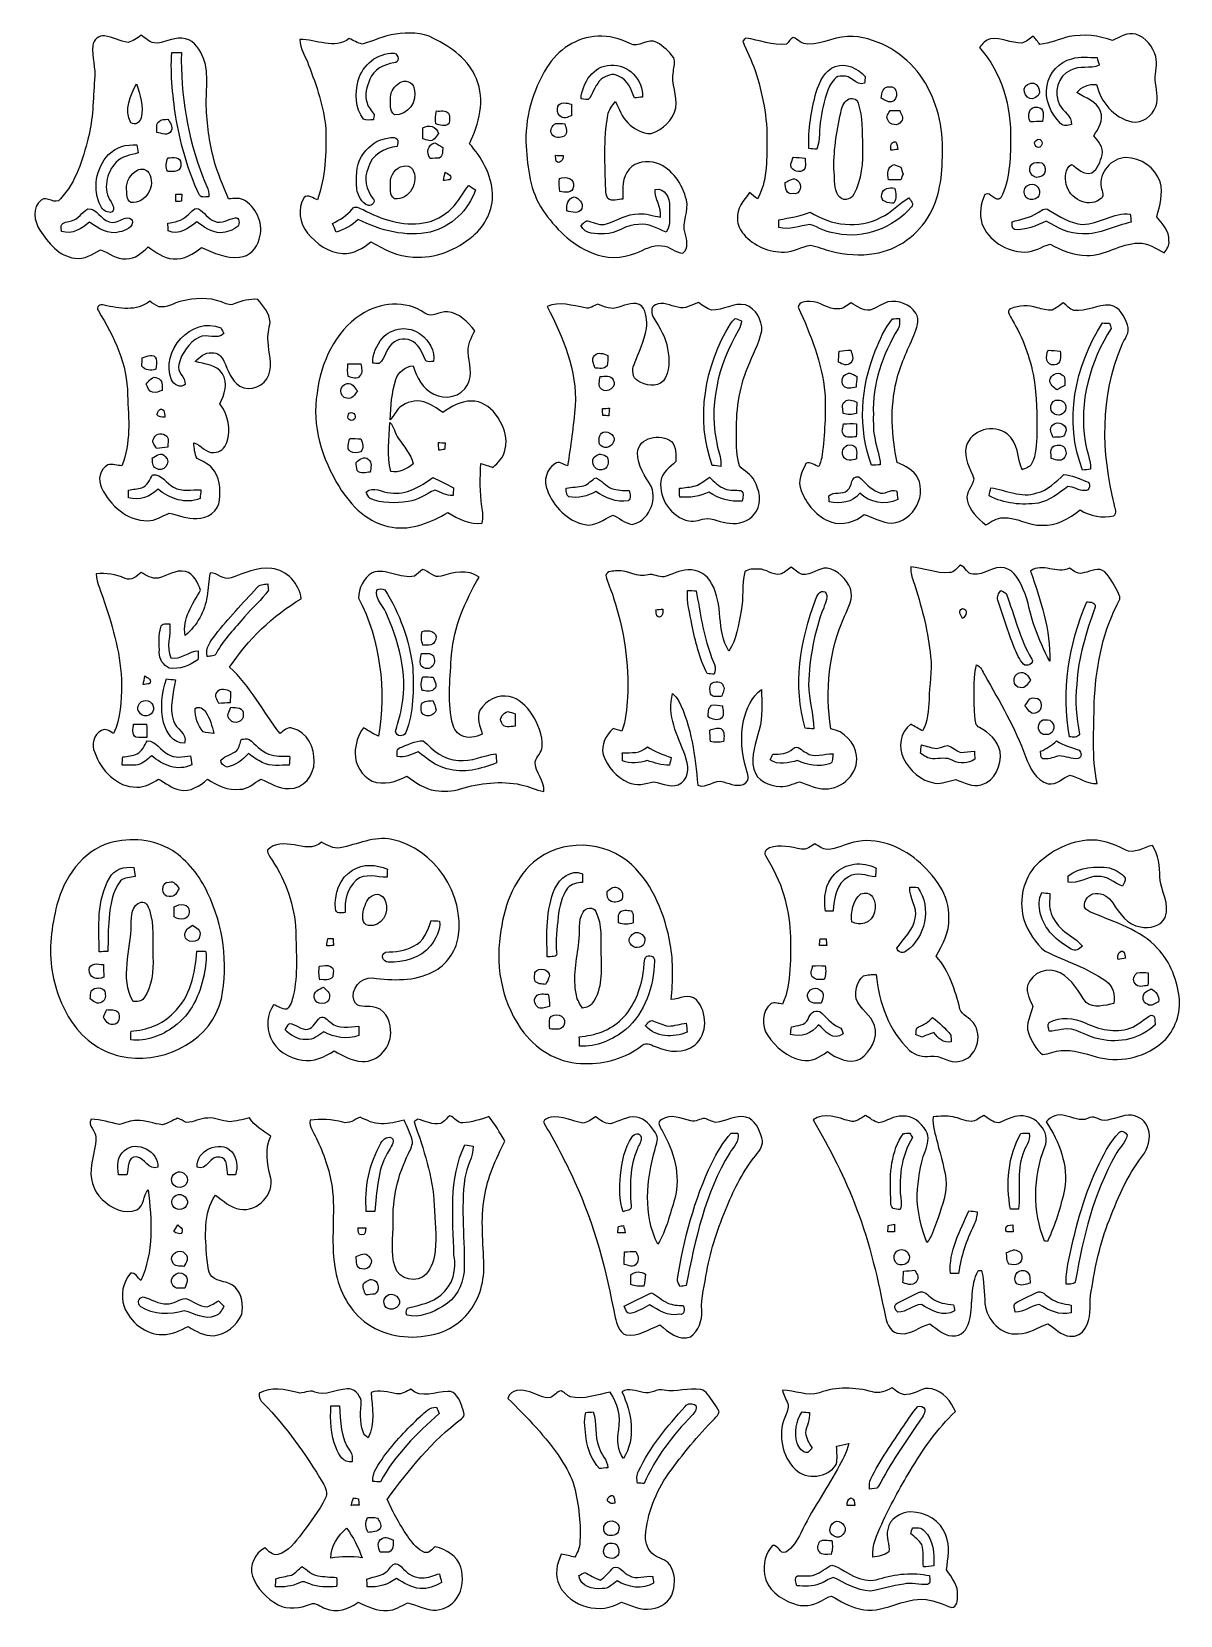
# Model space of a CAD drawing. Header units: centimetres. Extents: x -9.1 to 9.8, y -13 to 13.1.
import ezdxf

# ---------------------------------------------------------------- set-up
doc = ezdxf.new("R2010")
doc.units = ezdxf.units.CM
doc.header["$MEASUREMENT"] = 0
doc.layers.add('Camada 1', color=7, linetype='Continuous')

msp = doc.modelspace()

# ---------------------------------------------------------------- linework, layer by layer
at = {"layer": 'Camada 1', "color": 156}
for points, knots in [([(-7.51628, 12.92824), (-7.43408, 12.94341), (-7.36881, 13.00056), (-7.30074, 13.04572), (-7.30074, 13.04572), (-7.23194, 13.00091), (-7.1695, 12.93847), (-7.0873, 12.91907), (-7.0873, 12.91907), (-6.92996, 12.90496), (-6.78921, 13.01044), (-6.63117, 12.99738), (-6.63117, 12.99738), (-6.46782, 12.9942), (-6.35706, 12.84993), (-6.29532, 12.71375), (-6.29532, 12.71375), (-6.17395, 12.45411), (-6.2378, 12.16166), (-6.22935, 11.88649), (-6.22935, 11.88649), (-6.21841, 11.58875), (-6.17889, 11.29136), (-6.10517, 11.00242), (-6.10517, 11.00242), (-6.04801, 10.77841), (-5.94535, 10.57027), (-5.86281, 10.35543), (-5.86281, 10.35543), (-5.77144, 10.35438), (-5.66773, 10.37978), (-5.58694, 10.32262), (-5.58694, 10.32262), (-5.39221, 10.18681), (-5.28072, 9.92363), (-5.35869, 9.69221), (-5.35869, 9.69221), (-5.39291, 9.53876), (-5.52202, 9.40716), (-5.68254, 9.39587), (-5.68254, 9.39587), (-5.90444, 9.36342), (-6.10904, 9.46961), (-6.3059, 9.55393), (-6.3059, 9.55393), (-6.4396, 9.4502), (-6.59835, 9.34931), (-6.77509, 9.36695), (-6.77509, 9.36695), (-6.9349, 9.37577), (-7.0612, 9.48231), (-7.18819, 9.56697), (-7.18819, 9.56697), (-7.28274, 9.46538), (-7.40197, 9.36589), (-7.54909, 9.36695), (-7.54909, 9.36695), (-7.70502, 9.35919), (-7.8299, 9.46396), (-7.96748, 9.51794), (-7.96748, 9.51794), (-8.09942, 9.44809), (-8.23559, 9.35177), (-8.39363, 9.37648), (-8.39363, 9.37648), (-8.65328, 9.41211), (-8.83002, 9.63295), (-8.96513, 9.83791), (-8.96513, 9.83791), (-9.06074, 9.98149), (-9.10166, 10.21644), (-8.94715, 10.33391), (-8.94715, 10.33391), (-8.84837, 10.41505), (-8.70937, 10.23866), (-8.62753, 10.35508), (-8.62753, 10.35508), (-8.37071, 10.62848), (-8.26311, 11.00172), (-8.17209, 11.35626), (-8.17209, 11.35626), (-8.08848, 11.66847), (-8.09307, 11.99338), (-8.06661, 12.313), (-8.06661, 12.313), (-8.04686, 12.50279), (-8.11212, 12.6887), (-8.0966, 12.87815), (-8.0966, 12.87815), (-8.08707, 12.97128), (-7.99499, 13.04607), (-7.90222, 13.03619), (-7.90222, 13.03619), (-7.76817, 13.02137), (-7.64928, 12.94659), (-7.51628, 12.92824)], [0, 0, 0, 0, 0.04, 0.04, 0.04, 0.04, 0.08, 0.08, 0.08, 0.08, 0.12, 0.12, 0.12, 0.12, 0.16, 0.16, 0.16, 0.16, 0.2, 0.2, 0.2, 0.2, 0.24, 0.24, 0.24, 0.24, 0.28, 0.28, 0.28, 0.28, 0.32, 0.32, 0.32, 0.32, 0.36, 0.36, 0.36, 0.36, 0.4, 0.4, 0.4, 0.4, 0.44, 0.44, 0.44, 0.44, 0.48, 0.48, 0.48, 0.48, 0.52, 0.52, 0.52, 0.52, 0.56, 0.56, 0.56, 0.56, 0.6, 0.6, 0.6, 0.6, 0.64, 0.64, 0.64, 0.64, 0.68, 0.68, 0.68, 0.68, 0.72, 0.72, 0.72, 0.72, 0.76, 0.76, 0.76, 0.76, 0.8, 0.8, 0.8, 0.8, 0.84, 0.84, 0.84, 0.84, 0.88, 0.88, 0.88, 0.88, 0.92, 0.92, 0.92, 0.92, 1, 1, 1, 1]), ([(-3.11891, 13.06653), (-2.90971, 13.08876), (-2.68145, 13.10534), (-2.49273, 12.99351), (-2.49273, 12.99351), (-2.19745, 12.8524), (-1.91099, 12.64319), (-1.78647, 12.32887), (-1.78647, 12.32887), (-1.63971, 11.97963), (-1.7413, 11.58875), (-1.90005, 11.26243), (-1.90005, 11.26243), (-1.69686, 11.03595), (-1.53811, 10.75196), (-1.52259, 10.44257), (-1.52259, 10.44257), (-1.50812, 10.17516), (-1.639, 9.91411), (-1.84185, 9.74442), (-1.84185, 9.74442), (-2.11208, 9.51512), (-2.46591, 9.36837), (-2.82434, 9.39658), (-2.82434, 9.39658), (-3.07833, 9.40329), (-3.30729, 9.52641), (-3.52212, 9.64988), (-3.52212, 9.64988), (-3.6523, 9.54263), (-3.80646, 9.44386), (-3.98215, 9.45303), (-3.98215, 9.45303), (-4.21498, 9.46925), (-4.421, 9.61566), (-4.56459, 9.7924), (-4.56459, 9.7924), (-4.69618, 9.95327), (-4.73075, 10.19386), (-4.62173, 10.37554), (-4.62173, 10.37554), (-4.55648, 10.44186), (-4.46863, 10.35473), (-4.39737, 10.33921), (-4.39737, 10.33921), (-4.27426, 10.71279), (-4.24992, 11.11108), (-4.26473, 11.50196), (-4.26473, 11.50196), (-4.29224, 11.86744), (-4.41678, 12.21634), (-4.54659, 12.55606), (-4.54659, 12.55606), (-4.59527, 12.69611), (-4.6877, 12.82417), (-4.69018, 12.97693), (-4.69018, 12.97693), (-4.42029, 12.98292), (-4.12184, 12.80336), (-3.87809, 12.99245), (-3.87809, 12.99245), (-3.80965, 12.95929), (-3.74297, 12.91836), (-3.66713, 12.90249), (-3.66713, 12.90249), (-3.48085, 12.94341), (-3.31082, 13.04395), (-3.11891, 13.06653)], [0, 0, 0, 0, 0.05555556, 0.05555556, 0.05555556, 0.05555556, 0.11111111, 0.11111111, 0.11111111, 0.11111111, 0.16666667, 0.16666667, 0.16666667, 0.16666667, 0.22222222, 0.22222222, 0.22222222, 0.22222222, 0.27777778, 0.27777778, 0.27777778, 0.27777778, 0.33333333, 0.33333333, 0.33333333, 0.33333333, 0.38888889, 0.38888889, 0.38888889, 0.38888889, 0.44444444, 0.44444444, 0.44444444, 0.44444444, 0.5, 0.5, 0.5, 0.5, 0.55555556, 0.55555556, 0.55555556, 0.55555556, 0.61111111, 0.61111111, 0.61111111, 0.61111111, 0.66666667, 0.66666667, 0.66666667, 0.66666667, 0.72222222, 0.72222222, 0.72222222, 0.72222222, 0.77777778, 0.77777778, 0.77777778, 0.77777778, 0.83333333, 0.83333333, 0.83333333, 0.83333333, 0.88888889, 0.88888889, 0.88888889, 0.88888889, 1, 1, 1, 1]), ([(-0.62688, 12.51691), (-0.44874, 12.80583), (-0.13404, 13.01962), (0.21061, 13.03055), (0.21061, 13.03055), (0.3937, 13.04007), (0.57502, 12.99245), (0.73871, 12.91201), (0.73871, 12.91201), (0.8837, 12.82099), (1.03716, 13.01608), (1.18356, 12.92895), (1.18356, 12.92895), (1.29046, 12.86474), (1.38289, 12.77584), (1.45873, 12.67707), (1.45873, 12.67707), (1.49331, 12.60722), (1.45873, 12.52537), (1.4545, 12.45164), (1.4545, 12.45164), (1.40935, 12.24985), (1.53141, 12.05476), (1.49294, 11.85227), (1.49294, 11.85227), (1.45133, 11.65119), (1.2834, 11.48926), (1.08937, 11.43247), (1.08937, 11.43247), (0.94262, 11.42153), (0.80573, 11.50619), (0.7045, 11.60533), (0.7045, 11.60533), (0.60395, 11.70057), (0.56232, 11.83534), (0.49917, 11.95458), (0.49917, 11.95458), (0.44803, 11.88755), (0.39017, 11.81946), (0.37677, 11.73302), (0.37677, 11.73302), (0.30161, 11.33016), (0.3309, 10.91811), (0.34042, 10.51136), (0.34042, 10.51136), (0.33867, 10.4588), (0.35348, 10.40765), (0.37818, 10.36178), (0.37818, 10.36178), (0.44874, 10.30358), (0.54256, 10.34803), (0.62301, 10.35226), (0.62301, 10.35226), (0.61911, 10.51947), (0.60783, 10.70997), (0.72743, 10.84367), (0.72743, 10.84367), (0.83609, 10.97386), (1.02551, 10.98514), (1.17792, 10.94245), (1.17792, 10.94245), (1.43791, 10.85144), (1.60548, 10.59427), (1.66792, 10.33638), (1.66792, 10.33638), (1.71662, 10.15259), (1.5875, 9.97196), (1.64818, 9.78887), (1.64818, 9.78887), (1.6764, 9.6848), (1.70992, 9.53769), (1.60937, 9.46361), (1.60937, 9.46361), (1.48731, 9.46573), (1.39206, 9.58038), (1.26576, 9.58108), (1.26576, 9.58108), (1.11054, 9.60508), (0.97508, 9.51688), (0.83714, 9.46326), (0.83714, 9.46326), (0.60819, 9.36907), (0.34079, 9.36801), (0.11289, 9.46608), (0.11289, 9.46608), (-0.22542, 9.60366), (-0.49459, 9.87248), (-0.69568, 10.17129), (-0.69568, 10.17129), (-0.90275, 10.47926), (-0.94473, 10.8585), (-0.96801, 11.21974), (-0.96801, 11.21974), (-0.99447, 11.67376), (-0.86465, 12.13097), (-0.62688, 12.51691)], [0, 0, 0, 0, 0.04, 0.04, 0.04, 0.04, 0.08, 0.08, 0.08, 0.08, 0.12, 0.12, 0.12, 0.12, 0.16, 0.16, 0.16, 0.16, 0.2, 0.2, 0.2, 0.2, 0.24, 0.24, 0.24, 0.24, 0.28, 0.28, 0.28, 0.28, 0.32, 0.32, 0.32, 0.32, 0.36, 0.36, 0.36, 0.36, 0.4, 0.4, 0.4, 0.4, 0.44, 0.44, 0.44, 0.44, 0.48, 0.48, 0.48, 0.48, 0.52, 0.52, 0.52, 0.52, 0.56, 0.56, 0.56, 0.56, 0.6, 0.6, 0.6, 0.6, 0.64, 0.64, 0.64, 0.64, 0.68, 0.68, 0.68, 0.68, 0.72, 0.72, 0.72, 0.72, 0.76, 0.76, 0.76, 0.76, 0.8, 0.8, 0.8, 0.8, 0.84, 0.84, 0.84, 0.84, 0.88, 0.88, 0.88, 0.88, 0.92, 0.92, 0.92, 0.92, 1, 1, 1, 1]), ([(3.31328, 12.89931), (3.34892, 12.93847), (3.3803, 12.98363), (3.42582, 13.01221), (3.42582, 13.01221), (3.50519, 12.97305), (3.57258, 12.89719), (3.66783, 12.90072), (3.66783, 12.90072), (3.92289, 12.89543), (4.15361, 13.05136), (4.41113, 13.02737), (4.41113, 13.02737), (4.84928, 12.99386), (5.25322, 12.73986), (5.51215, 12.39061), (5.51215, 12.39061), (5.75944, 12.04136), (5.88856, 11.61062), (5.87869, 11.18305), (5.87869, 11.18305), (5.88573, 10.8144), (5.8554, 10.42775), (5.66983, 10.10038), (5.66983, 10.10038), (5.48604, 9.76347), (5.14561, 9.51264), (4.76391, 9.45656), (4.76391, 9.45656), (4.52683, 9.41282), (4.28201, 9.43539), (4.04953, 9.49219), (4.04953, 9.49219), (3.93452, 9.51865), (3.82763, 9.57544), (3.71016, 9.59131), (3.71016, 9.59131), (3.5641, 9.56874), (3.43252, 9.48266), (3.28188, 9.47949), (3.28188, 9.47949), (3.03072, 9.47173), (2.77636, 9.58179), (2.6109, 9.77159), (2.6109, 9.77159), (2.54952, 9.84037), (2.50789, 9.92893), (2.50859, 10.02242), (2.50859, 10.02242), (2.49237, 10.1928), (2.60984, 10.33285), (2.70862, 10.45809), (2.70862, 10.45809), (2.75132, 10.42387), (2.79364, 10.38859), (2.83632, 10.35332), (2.83632, 10.35332), (2.99755, 10.63554), (2.99013, 10.97386), (2.99191, 11.28853), (2.99191, 11.28853), (3.00319, 11.68893), (2.92311, 12.08722), (2.79681, 12.46575), (2.79681, 12.46575), (2.74319, 12.63297), (2.6557, 12.78607), (2.59574, 12.95047), (2.59574, 12.95047), (2.60809, 12.96281), (2.63207, 12.98821), (2.64407, 13.00091), (2.64407, 13.00091), (2.86702, 12.9667), (3.08327, 12.87426), (3.31328, 12.89931)], [0, 0, 0, 0, 0.05, 0.05, 0.05, 0.05, 0.1, 0.1, 0.1, 0.1, 0.15, 0.15, 0.15, 0.15, 0.2, 0.2, 0.2, 0.2, 0.25, 0.25, 0.25, 0.25, 0.3, 0.3, 0.3, 0.3, 0.35, 0.35, 0.35, 0.35, 0.4, 0.4, 0.4, 0.4, 0.45, 0.45, 0.45, 0.45, 0.5, 0.5, 0.5, 0.5, 0.55, 0.55, 0.55, 0.55, 0.6, 0.6, 0.6, 0.6, 0.65, 0.65, 0.65, 0.65, 0.7, 0.7, 0.7, 0.7, 0.75, 0.75, 0.75, 0.75, 0.8, 0.8, 0.8, 0.8, 0.85, 0.85, 0.85, 0.85, 0.9, 0.9, 0.9, 0.9, 1, 1, 1, 1]), ([(7.96254, 13.02384), (8.20173, 13.06935), (8.45078, 13.0436), (8.67903, 12.96), (8.67903, 12.96), (8.79686, 13.01962), (8.92457, 13.09793), (9.06251, 13.06442), (9.06251, 13.06442), (9.22513, 13.00973), (9.34685, 12.85945), (9.38847, 12.69541), (9.38847, 12.69541), (9.41846, 12.56841), (9.37894, 12.43965), (9.3793, 12.31194), (9.3793, 12.31194), (9.39411, 12.168), (9.4368, 12.01913), (9.39163, 11.87626), (9.39163, 11.87626), (9.33309, 11.71998), (9.16798, 11.5891), (8.99476, 11.62438), (8.99476, 11.62438), (8.69667, 11.68788), (8.48006, 11.94822), (8.41516, 12.23821), (8.41516, 12.23821), (8.29168, 12.24421), (8.16751, 12.2054), (8.09096, 12.10344), (8.09096, 12.10344), (8.22783, 12.01208), (8.42327, 11.9641), (8.48147, 11.79159), (8.48147, 11.79159), (8.53298, 11.64766), (8.44656, 11.51043), (8.37177, 11.39366), (8.37177, 11.39366), (8.44196, 11.30405), (8.53263, 11.20069), (8.50688, 11.07792), (8.50688, 11.07792), (8.47865, 10.96785), (8.43633, 10.84615), (8.33508, 10.78335), (8.33508, 10.78335), (8.20349, 10.73432), (8.1019, 10.86061), (8.00099, 10.922), (8.00099, 10.922), (7.89305, 10.84721), (7.89622, 10.70609), (7.91739, 10.59038), (7.91739, 10.59038), (7.96571, 10.3632), (8.25853, 10.20091), (8.46313, 10.34202), (8.46313, 10.34202), (8.55698, 10.37766), (8.50123, 10.4782), (8.49205, 10.5477), (8.49205, 10.5477), (8.4469, 10.78865), (8.65823, 11.02501), (8.89775, 11.03453), (8.89775, 11.03453), (9.14259, 11.03383), (9.38705, 10.87049), (9.45973, 10.63271), (9.45973, 10.63271), (9.51547, 10.44151), (9.45479, 10.24431), (9.40505, 10.05874), (9.40505, 10.05874), (9.49854, 9.9455), (9.61178, 9.8238), (9.60613, 9.66611), (9.60613, 9.66611), (9.61531, 9.58885), (9.56839, 9.525), (9.52782, 9.46502), (9.52782, 9.46502), (9.392, 9.53205), (9.26146, 9.63507), (9.10201, 9.62695), (9.10201, 9.62695), (8.80638, 9.62236), (8.55379, 9.41351), (8.255, 9.42445), (8.255, 9.42445), (8.03909, 9.42057), (7.83802, 9.50771), (7.65245, 9.60895), (7.65245, 9.60895), (7.51099, 9.57509), (7.38504, 9.47384), (7.23194, 9.47949), (7.23194, 9.47949), (6.93844, 9.48654), (6.62905, 9.66505), (6.53026, 9.9515), (6.53026, 9.9515), (6.48017, 10.10673), (6.5084, 10.28064), (6.57823, 10.42528), (6.57823, 10.42528), (6.67456, 10.48737), (6.74475, 10.27818), (6.84106, 10.3699), (6.84106, 10.3699), (6.98816, 10.6627), (6.99735, 11.00278), (6.99947, 11.32416), (6.99947, 11.32416), (7.01498, 11.86849), (6.85906, 12.43471), (6.48723, 12.84358), (6.48723, 12.84358), (6.53732, 12.90178), (6.58777, 12.97022), (6.66891, 12.98504), (6.66891, 12.98504), (6.84564, 13.02278), (7.00899, 12.90919), (7.18467, 12.91836), (7.18467, 12.91836), (7.25981, 12.93071), (7.31307, 12.9928), (7.37481, 13.03266), (7.37481, 13.03266), (7.4115, 12.98751), (7.44677, 12.94095), (7.48205, 12.89438), (7.48205, 12.89438), (7.64786, 12.9159), (7.80167, 12.98292), (7.96254, 13.02384)], [0, 0, 0, 0, 0.02777778, 0.02777778, 0.02777778, 0.02777778, 0.05555556, 0.05555556, 0.05555556, 0.05555556, 0.08333333, 0.08333333, 0.08333333, 0.08333333, 0.11111111, 0.11111111, 0.11111111, 0.11111111, 0.13888889, 0.13888889, 0.13888889, 0.13888889, 0.16666667, 0.16666667, 0.16666667, 0.16666667, 0.19444444, 0.19444444, 0.19444444, 0.19444444, 0.22222222, 0.22222222, 0.22222222, 0.22222222, 0.25, 0.25, 0.25, 0.25, 0.27777778, 0.27777778, 0.27777778, 0.27777778, 0.30555556, 0.30555556, 0.30555556, 0.30555556, 0.33333333, 0.33333333, 0.33333333, 0.33333333, 0.36111111, 0.36111111, 0.36111111, 0.36111111, 0.38888889, 0.38888889, 0.38888889, 0.38888889, 0.41666667, 0.41666667, 0.41666667, 0.41666667, 0.44444444, 0.44444444, 0.44444444, 0.44444444, 0.47222222, 0.47222222, 0.47222222, 0.47222222, 0.5, 0.5, 0.5, 0.5, 0.52777778, 0.52777778, 0.52777778, 0.52777778, 0.55555556, 0.55555556, 0.55555556, 0.55555556, 0.58333333, 0.58333333, 0.58333333, 0.58333333, 0.61111111, 0.61111111, 0.61111111, 0.61111111, 0.63888889, 0.63888889, 0.63888889, 0.63888889, 0.66666667, 0.66666667, 0.66666667, 0.66666667, 0.69444444, 0.69444444, 0.69444444, 0.69444444, 0.72222222, 0.72222222, 0.72222222, 0.72222222, 0.75, 0.75, 0.75, 0.75, 0.77777778, 0.77777778, 0.77777778, 0.77777778, 0.80555556, 0.80555556, 0.80555556, 0.80555556, 0.83333333, 0.83333333, 0.83333333, 0.83333333, 0.86111111, 0.86111111, 0.86111111, 0.86111111, 0.88888889, 0.88888889, 0.88888889, 0.88888889, 0.91666667, 0.91666667, 0.91666667, 0.91666667, 0.94444444, 0.94444444, 0.94444444, 0.94444444, 1, 1, 1, 1]), ([(-6.79696, 12.76526), (-6.79696, 12.76526), (-6.79696, 12.76526), (-6.79696, 12.76526), (-6.79696, 12.76526), (-6.82378, 12.38497), (-6.77686, 12.00573), (-6.71865, 11.63072), (-6.71865, 11.63072), (-6.64245, 11.22186), (-6.52992, 10.81722), (-6.35246, 10.43974), (-6.35246, 10.43974), (-6.33306, 10.36178), (-6.24628, 10.3893), (-6.18842, 10.39036), (-6.18842, 10.39036), (-6.1796, 10.50783), (-6.24487, 10.60979), (-6.2858, 10.71491), (-6.2858, 10.71491), (-6.5412, 11.36437), (-6.65127, 12.06676), (-6.63963, 12.76314), (-6.63963, 12.76314), (-6.6922, 12.7642), (-6.74475, 12.7649), (-6.79696, 12.76526)], [0, 0, 0, 0, 0.125, 0.125, 0.125, 0.125, 0.25, 0.25, 0.25, 0.25, 0.375, 0.375, 0.375, 0.375, 0.5, 0.5, 0.5, 0.5, 0.625, 0.625, 0.625, 0.625, 0.75, 0.75, 0.75, 0.75, 1, 1, 1, 1]), ([(-3.73027, 12.30206), (-3.73027, 12.30206), (-3.73027, 12.30206), (-3.73027, 12.30206), (-3.73027, 12.30206), (-3.78388, 12.09357), (-3.7867, 11.84204), (-3.64101, 11.66812), (-3.64101, 11.66812), (-3.59304, 11.6399), (-3.53447, 11.65754), (-3.48156, 11.65647), (-3.48156, 11.65647), (-3.47802, 11.67835), (-3.47062, 11.72245), (-3.46674, 11.74432), (-3.46674, 11.74432), (-3.5126, 11.80288), (-3.56446, 11.86003), (-3.58493, 11.93341), (-3.58493, 11.93341), (-3.63926, 12.06146), (-3.58386, 12.20082), (-3.54083, 12.32358), (-3.54083, 12.32358), (-3.47415, 12.48304), (-3.30904, 12.567), (-3.14607, 12.5924), (-3.14607, 12.5924), (-3.04375, 12.58887), (-3.05752, 12.73492), (-3.14147, 12.75362), (-3.14147, 12.75362), (-3.41241, 12.75785), (-3.66112, 12.56276), (-3.73027, 12.30206)], [0, 0, 0, 0, 0.1, 0.1, 0.1, 0.1, 0.2, 0.2, 0.2, 0.2, 0.3, 0.3, 0.3, 0.3, 0.4, 0.4, 0.4, 0.4, 0.5, 0.5, 0.5, 0.5, 0.6, 0.6, 0.6, 0.6, 0.7, 0.7, 0.7, 0.7, 0.8, 0.8, 0.8, 0.8, 1, 1, 1, 1]), ([(-0.06561, 12.00255), (-0.06561, 12.00255), (-0.06561, 12.00255), (-0.06561, 12.00255), (-0.06561, 12.00255), (-0.01729, 11.99727), (0.04655, 11.96233), (0.08078, 12.01737), (0.08078, 12.01737), (0.13899, 12.12108), (0.17885, 12.23997), (0.2667, 12.32393), (0.2667, 12.32393), (0.34854, 12.38002), (0.45649, 12.43153), (0.55174, 12.37332), (0.55174, 12.37332), (0.70097, 12.313), (0.76059, 12.15425), (0.8128, 12.01525), (0.8128, 12.01525), (0.85653, 12.02019), (0.90028, 12.02513), (0.94402, 12.03042), (0.94402, 12.03042), (0.96697, 12.30665), (0.70555, 12.58428), (0.42438, 12.55254), (0.42438, 12.55254), (0.1397, 12.555), (-0.04726, 12.25938), (-0.06561, 12.00255)], [0, 0, 0, 0, 0.11111111, 0.11111111, 0.11111111, 0.11111111, 0.22222222, 0.22222222, 0.22222222, 0.22222222, 0.33333333, 0.33333333, 0.33333333, 0.33333333, 0.44444444, 0.44444444, 0.44444444, 0.44444444, 0.55555556, 0.55555556, 0.55555556, 0.55555556, 0.66666667, 0.66666667, 0.66666667, 0.66666667, 0.77777778, 0.77777778, 0.77777778, 0.77777778, 1, 1, 1, 1]), ([(4.11551, 12.53313), (4.11551, 12.53313), (4.11551, 12.53313), (4.11551, 12.53313), (4.11551, 12.53313), (3.93734, 12.46575), (3.85867, 12.27701), (3.80118, 12.1105), (3.80118, 12.1105), (3.72075, 11.80923), (3.671, 11.49597), (3.68123, 11.18376), (3.68123, 11.18376), (3.72533, 11.17881), (3.76907, 11.17388), (3.81353, 11.16965), (3.81353, 11.16965), (3.87456, 11.33016), (3.84315, 11.50408), (3.87843, 11.66953), (3.87843, 11.66953), (3.91266, 11.85121), (3.94017, 12.03889), (4.02378, 12.20611), (4.02378, 12.20611), (4.06788, 12.28583), (4.12537, 12.38919), (4.23298, 12.37473), (4.23298, 12.37473), (4.3762, 12.40013), (4.45452, 12.20363), (4.59951, 12.26008), (4.59951, 12.26008), (4.60233, 12.29677), (4.6055, 12.33311), (4.60869, 12.36944), (4.60869, 12.36944), (4.48556, 12.50208), (4.29718, 12.59804), (4.11551, 12.53313)], [0, 0, 0, 0, 0.09090909, 0.09090909, 0.09090909, 0.09090909, 0.18181818, 0.18181818, 0.18181818, 0.18181818, 0.27272727, 0.27272727, 0.27272727, 0.27272727, 0.36363636, 0.36363636, 0.36363636, 0.36363636, 0.45454545, 0.45454545, 0.45454545, 0.45454545, 0.54545455, 0.54545455, 0.54545455, 0.54545455, 0.63636364, 0.63636364, 0.63636364, 0.63636364, 0.72727273, 0.72727273, 0.72727273, 0.72727273, 0.81818182, 0.81818182, 0.81818182, 0.81818182, 1, 1, 1, 1]), ([(8.0077, 12.66048), (8.0077, 12.66048), (8.0077, 12.66048), (8.0077, 12.66048), (8.0077, 12.66048), (7.80413, 12.60827), (7.63376, 12.43188), (7.60236, 12.22233), (7.60236, 12.22233), (7.55085, 11.99126), (7.66375, 11.75737), (7.8225, 11.59474), (7.8225, 11.59474), (7.87259, 11.545), (7.94137, 11.55876), (8.0024, 11.57639), (8.0024, 11.57639), (8.01511, 11.7221), (7.86165, 11.78594), (7.80661, 11.90236), (7.80661, 11.90236), (7.70431, 12.09851), (7.77662, 12.3832), (7.99007, 12.47104), (7.99007, 12.47104), (8.13469, 12.55254), (8.30932, 12.48833), (8.45889, 12.55183), (8.45889, 12.55183), (8.44727, 12.59522), (8.43562, 12.63826), (8.42362, 12.68095), (8.42362, 12.68095), (8.28498, 12.67953), (8.14246, 12.7), (8.0077, 12.66048)], [0, 0, 0, 0, 0.1, 0.1, 0.1, 0.1, 0.2, 0.2, 0.2, 0.2, 0.3, 0.3, 0.3, 0.3, 0.4, 0.4, 0.4, 0.4, 0.5, 0.5, 0.5, 0.5, 0.6, 0.6, 0.6, 0.6, 0.7, 0.7, 0.7, 0.7, 0.8, 0.8, 0.8, 0.8, 1, 1, 1, 1]), ([(-7.46831, 11.6078), (-7.46831, 11.6078), (-7.46831, 11.6078), (-7.46831, 11.6078), (-7.46831, 11.6078), (-7.40233, 11.55382), (-7.31697, 11.61485), (-7.30284, 11.68788), (-7.30284, 11.68788), (-7.25523, 11.87626), (-7.32437, 12.06816), (-7.37551, 12.24879), (-7.37551, 12.24879), (-7.48064, 12.05865), (-7.58506, 11.81593), (-7.46831, 11.6078)], [0, 0, 0, 0, 0.2, 0.2, 0.2, 0.2, 0.4, 0.4, 0.4, 0.4, 0.6, 0.6, 0.6, 0.6, 1, 1, 1, 1]), ([(-3.05257, 12.2629), (-3.05257, 12.2629), (-3.05257, 12.2629), (-3.05257, 12.2629), (-3.05257, 12.2629), (-3.12949, 12.20858), (-3.20111, 12.12638), (-3.19863, 12.02654), (-3.19863, 12.02654), (-3.19687, 11.92988), (-3.22333, 11.8057), (-3.13302, 11.73903), (-3.13302, 11.73903), (-2.9157, 11.72386), (-2.7492, 11.96128), (-2.81199, 12.16589), (-2.81199, 12.16589), (-2.82081, 12.28336), (-2.96474, 12.32323), (-3.05257, 12.2629)], [0, 0, 0, 0, 0.16666667, 0.16666667, 0.16666667, 0.16666667, 0.33333333, 0.33333333, 0.33333333, 0.33333333, 0.5, 0.5, 0.5, 0.5, 0.66666667, 0.66666667, 0.66666667, 0.66666667, 1, 1, 1, 1]), ([(7.28132, 12.23573), (7.28132, 12.23573), (7.28132, 12.23573), (7.28132, 12.23573), (7.28132, 12.23573), (7.14304, 12.1613), (7.28239, 11.92917), (7.41079, 12.02231), (7.41079, 12.02231), (7.56391, 12.09251), (7.41927, 12.34369), (7.28132, 12.23573)], [0, 0, 0, 0, 0.25, 0.25, 0.25, 0.25, 0.5, 0.5, 0.5, 0.5, 1, 1, 1, 1]), ([(4.31906, 11.98421), (4.31906, 11.98421), (4.31906, 11.98421), (4.31906, 11.98421), (4.31906, 11.98421), (4.24638, 11.93976), (4.22663, 11.84804), (4.2058, 11.77148), (4.2058, 11.77148), (4.13878, 11.45046), (4.07987, 11.12414), (4.09857, 10.79429), (4.09857, 10.79429), (4.10951, 10.66658), (4.09256, 10.52476), (4.16489, 10.41223), (4.16489, 10.41223), (4.21815, 10.31275), (4.37973, 10.3258), (4.421, 10.43022), (4.421, 10.43022), (4.55295, 10.66834), (4.57129, 10.95127), (4.566, 11.21833), (4.566, 11.21833), (4.55753, 11.45575), (4.57093, 11.70234), (4.49226, 11.92988), (4.49226, 11.92988), (4.47111, 12.0089), (4.38185, 12.02795), (4.31906, 11.98421)], [0, 0, 0, 0, 0.11111111, 0.11111111, 0.11111111, 0.11111111, 0.22222222, 0.22222222, 0.22222222, 0.22222222, 0.33333333, 0.33333333, 0.33333333, 0.33333333, 0.44444444, 0.44444444, 0.44444444, 0.44444444, 0.55555556, 0.55555556, 0.55555556, 0.55555556, 0.66666667, 0.66666667, 0.66666667, 0.66666667, 0.77777778, 0.77777778, 0.77777778, 0.77777778, 1, 1, 1, 1]), ([(4.87327, 12.01243), (4.87327, 12.01243), (4.87327, 12.01243), (4.87327, 12.01243), (4.87327, 12.01243), (4.92583, 11.98703), (4.97662, 11.94152), (5.03977, 11.95034), (5.03977, 11.95034), (5.16573, 11.97751), (5.14738, 12.2241), (5.00873, 12.19729), (5.00873, 12.19729), (4.90502, 12.21528), (4.87749, 12.09075), (4.87327, 12.01243)], [0, 0, 0, 0, 0.2, 0.2, 0.2, 0.2, 0.4, 0.4, 0.4, 0.4, 0.6, 0.6, 0.6, 0.6, 1, 1, 1, 1]), ([(-2.44193, 11.80112), (-2.44193, 11.80112), (-2.44193, 11.80112), (-2.44193, 11.80112), (-2.44193, 11.80112), (-2.4585, 11.73162), (-2.46203, 11.66001), (-2.45533, 11.58875), (-2.45533, 11.58875), (-2.38548, 11.56582), (-2.30645, 11.53618), (-2.24155, 11.58945), (-2.24155, 11.58945), (-2.2225, 11.64413), (-2.21826, 11.7101), (-2.24508, 11.76266), (-2.24508, 11.76266), (-2.29517, 11.81946), (-2.37666, 11.79336), (-2.44193, 11.80112)], [0, 0, 0, 0, 0.16666667, 0.16666667, 0.16666667, 0.16666667, 0.33333333, 0.33333333, 0.33333333, 0.33333333, 0.5, 0.5, 0.5, 0.5, 0.66666667, 0.66666667, 0.66666667, 0.66666667, 1, 1, 1, 1]), ([(-0.44874, 11.8745), (-0.44874, 11.8745), (-0.44874, 11.8745), (-0.44874, 11.8745), (-0.44874, 11.8745), (-0.45649, 11.82229), (-0.46036, 11.75808), (-0.41239, 11.72245), (-0.41239, 11.72245), (-0.36512, 11.65401), (-0.28046, 11.70269), (-0.21978, 11.72104), (-0.21978, 11.72104), (-0.22014, 11.78489), (-0.22083, 11.84875), (-0.22294, 11.91224), (-0.22294, 11.91224), (-0.29774, 11.93058), (-0.40604, 11.9634), (-0.44874, 11.8745)], [0, 0, 0, 0, 0.16666667, 0.16666667, 0.16666667, 0.16666667, 0.33333333, 0.33333333, 0.33333333, 0.33333333, 0.5, 0.5, 0.5, 0.5, 0.66666667, 0.66666667, 0.66666667, 0.66666667, 1, 1, 1, 1]), ([(5.01967, 11.81064), (5.01967, 11.81064), (5.01967, 11.81064), (5.01967, 11.81064), (5.01967, 11.81064), (4.99955, 11.76125), (4.94135, 11.70939), (4.98086, 11.65401), (4.98086, 11.65401), (5.01085, 11.56828), (5.15972, 11.53971), (5.20206, 11.62896), (5.20206, 11.62896), (5.2585, 11.68505), (5.19747, 11.75278), (5.17806, 11.811), (5.17806, 11.811), (5.12514, 11.81135), (5.07223, 11.811), (5.01967, 11.81064)], [0, 0, 0, 0, 0.16666667, 0.16666667, 0.16666667, 0.16666667, 0.33333333, 0.33333333, 0.33333333, 0.33333333, 0.5, 0.5, 0.5, 0.5, 0.66666667, 0.66666667, 0.66666667, 0.66666667, 1, 1, 1, 1]), ([(7.32683, 11.62402), (7.32683, 11.62402), (7.32683, 11.62402), (7.32683, 11.62402), (7.32683, 11.62402), (7.39315, 11.62438), (7.45983, 11.62579), (7.52686, 11.62826), (7.52686, 11.62826), (7.53816, 11.7168), (7.57061, 11.85368), (7.44114, 11.86321), (7.44114, 11.86321), (7.30425, 11.88507), (7.26722, 11.71963), (7.32683, 11.62402)], [0, 0, 0, 0, 0.2, 0.2, 0.2, 0.2, 0.4, 0.4, 0.4, 0.4, 0.6, 0.6, 0.6, 0.6, 1, 1, 1, 1]), ([(-7.0058, 11.6279), (-7.0058, 11.6279), (-7.0058, 11.6279), (-7.0058, 11.6279), (-7.0058, 11.6279), (-7.06578, 11.58662), (-7.03615, 11.50654), (-7.04391, 11.44587), (-7.04391, 11.44587), (-6.9663, 11.43564), (-6.85305, 11.38096), (-6.80544, 11.47339), (-6.80544, 11.47339), (-6.77367, 11.5443), (-6.82695, 11.60886), (-6.86011, 11.66706), (-6.86011, 11.66706), (-6.90915, 11.65789), (-6.96982, 11.67059), (-7.0058, 11.6279)], [0, 0, 0, 0, 0.16666667, 0.16666667, 0.16666667, 0.16666667, 0.33333333, 0.33333333, 0.33333333, 0.33333333, 0.5, 0.5, 0.5, 0.5, 0.66666667, 0.66666667, 0.66666667, 0.66666667, 1, 1, 1, 1]), ([(-2.66876, 11.52489), (-2.66876, 11.52489), (-2.66876, 11.52489), (-2.66876, 11.52489), (-2.66876, 11.52489), (-2.66912, 11.46351), (-2.66912, 11.40177), (-2.6677, 11.34004), (-2.6677, 11.34004), (-2.64371, 11.33369), (-2.59537, 11.32169), (-2.5714, 11.3157), (-2.5714, 11.3157), (-2.48884, 11.28183), (-2.45816, 11.38413), (-2.41053, 11.42894), (-2.41053, 11.42894), (-2.44228, 11.54958), (-2.56645, 11.58098), (-2.66876, 11.52489)], [0, 0, 0, 0, 0.16666667, 0.16666667, 0.16666667, 0.16666667, 0.33333333, 0.33333333, 0.33333333, 0.33333333, 0.5, 0.5, 0.5, 0.5, 0.66666667, 0.66666667, 0.66666667, 0.66666667, 1, 1, 1, 1]), ([(-0.47978, 11.59403), (-0.47978, 11.59403), (-0.47978, 11.59403), (-0.47978, 11.59403), (-0.47978, 11.59403), (-0.54151, 11.56545), (-0.58596, 11.48079), (-0.54327, 11.41906), (-0.54327, 11.41906), (-0.50765, 11.34674), (-0.40534, 11.35556), (-0.3422, 11.38342), (-0.3422, 11.38342), (-0.28046, 11.44375), (-0.30762, 11.52066), (-0.33408, 11.59051), (-0.33408, 11.59051), (-0.38276, 11.59298), (-0.43144, 11.59862), (-0.47978, 11.59403)], [0, 0, 0, 0, 0.16666667, 0.16666667, 0.16666667, 0.16666667, 0.33333333, 0.33333333, 0.33333333, 0.33333333, 0.5, 0.5, 0.5, 0.5, 0.66666667, 0.66666667, 0.66666667, 0.66666667, 1, 1, 1, 1]), ([(-7.8366, 11.08251), (-7.8366, 11.08251), (-7.8366, 11.08251), (-7.8366, 11.08251), (-7.8366, 11.08251), (-8.04545, 10.86308), (-8.11071, 10.50678), (-7.96536, 10.23584), (-7.96536, 10.23584), (-7.9382, 10.17269), (-7.87188, 10.13283), (-7.80415, 10.13036), (-7.80415, 10.13036), (-7.71771, 10.15471), (-7.76252, 10.25172), (-7.79533, 10.30393), (-7.79533, 10.30393), (-7.93573, 10.50148), (-7.87576, 10.79217), (-7.70995, 10.95587), (-7.70995, 10.95587), (-7.61787, 11.05569), (-7.47606, 11.07263), (-7.35259, 11.11073), (-7.35259, 11.11073), (-7.35929, 11.15447), (-7.36599, 11.19786), (-7.3734, 11.24126), (-7.3734, 11.24126), (-7.54238, 11.25608), (-7.71666, 11.20668), (-7.8366, 11.08251)], [0, 0, 0, 0, 0.11111111, 0.11111111, 0.11111111, 0.11111111, 0.22222222, 0.22222222, 0.22222222, 0.22222222, 0.33333333, 0.33333333, 0.33333333, 0.33333333, 0.44444444, 0.44444444, 0.44444444, 0.44444444, 0.55555556, 0.55555556, 0.55555556, 0.55555556, 0.66666667, 0.66666667, 0.66666667, 0.66666667, 0.77777778, 0.77777778, 0.77777778, 0.77777778, 1, 1, 1, 1]), ([(-3.30059, 11.34074), (-3.30059, 11.34074), (-3.30059, 11.34074), (-3.30059, 11.34074), (-3.30059, 11.34074), (-3.46604, 11.31287), (-3.58668, 11.18305), (-3.67629, 11.05076), (-3.67629, 11.05076), (-3.77225, 10.89201), (-3.76624, 10.69904), (-3.75462, 10.52089), (-3.75462, 10.52089), (-3.73591, 10.40906), (-3.6777, 10.28276), (-3.56164, 10.24572), (-3.56164, 10.24572), (-3.50697, 10.22526), (-3.43782, 10.3191), (-3.48721, 10.36249), (-3.48721, 10.36249), (-3.59867, 10.50254), (-3.64455, 10.69516), (-3.56658, 10.86237), (-3.56658, 10.86237), (-3.51189, 11.07828), (-3.29812, 11.1947), (-3.08963, 11.21515), (-3.08963, 11.21515), (-3.08963, 11.25573), (-3.06387, 11.30194), (-3.08997, 11.33897), (-3.08997, 11.33897), (-3.15066, 11.39507), (-3.23108, 11.34991), (-3.30059, 11.34074)], [0, 0, 0, 0, 0.1, 0.1, 0.1, 0.1, 0.2, 0.2, 0.2, 0.2, 0.3, 0.3, 0.3, 0.3, 0.4, 0.4, 0.4, 0.4, 0.5, 0.5, 0.5, 0.5, 0.6, 0.6, 0.6, 0.6, 0.7, 0.7, 0.7, 0.7, 0.8, 0.8, 0.8, 0.8, 1, 1, 1, 1]), ([(-2.54599, 11.01972), (-2.54599, 11.01972), (-2.54599, 11.01972), (-2.54599, 11.01972), (-2.54599, 11.01972), (-2.49731, 11.02042), (-2.44827, 11.02289), (-2.39923, 11.02677), (-2.39923, 11.02677), (-2.33186, 11.05781), (-2.34738, 11.13966), (-2.3361, 11.19963), (-2.3361, 11.19963), (-2.38125, 11.22538), (-2.42639, 11.25149), (-2.4712, 11.27759), (-2.4712, 11.27759), (-2.58974, 11.24443), (-2.61338, 11.1125), (-2.54599, 11.01972)], [0, 0, 0, 0, 0.16666667, 0.16666667, 0.16666667, 0.16666667, 0.33333333, 0.33333333, 0.33333333, 0.33333333, 0.5, 0.5, 0.5, 0.5, 0.66666667, 0.66666667, 0.66666667, 0.66666667, 1, 1, 1, 1]), ([(5.03237, 11.15447), (5.03237, 11.15447), (5.03237, 11.15447), (5.03237, 11.15447), (5.03237, 11.15447), (5.0606, 11.15765), (5.11774, 11.164), (5.14631, 11.16718), (5.14631, 11.16718), (5.13891, 11.21057), (5.13326, 11.25502), (5.11562, 11.29558), (5.11562, 11.29558), (5.03025, 11.29876), (5.02072, 11.21974), (5.03237, 11.15447)], [0, 0, 0, 0, 0.2, 0.2, 0.2, 0.2, 0.4, 0.4, 0.4, 0.4, 0.6, 0.6, 0.6, 0.6, 1, 1, 1, 1]), ([(7.41927, 11.31393), (7.41927, 11.31393), (7.41927, 11.31393), (7.41927, 11.31393), (7.41927, 11.31393), (7.35188, 11.26137), (7.45277, 11.14143), (7.50111, 11.22785), (7.50111, 11.22785), (7.55896, 11.27089), (7.47465, 11.38625), (7.41927, 11.31393)], [0, 0, 0, 0, 0.25, 0.25, 0.25, 0.25, 0.5, 0.5, 0.5, 0.5, 1, 1, 1, 1]), ([(-6.86223, 11.02924), (-6.86223, 11.02924), (-6.86223, 11.02924), (-6.86223, 11.02924), (-6.86223, 11.02924), (-6.88869, 10.95622), (-6.89963, 10.87931), (-6.86752, 10.80629), (-6.86752, 10.80629), (-6.77509, 10.79641), (-6.62305, 10.80064), (-6.64739, 10.9354), (-6.64739, 10.9354), (-6.64316, 11.05288), (-6.7832, 11.03736), (-6.86223, 11.02924)], [0, 0, 0, 0, 0.2, 0.2, 0.2, 0.2, 0.4, 0.4, 0.4, 0.4, 0.6, 0.6, 0.6, 0.6, 1, 1, 1, 1]), ([(-0.48753, 11.07087), (-0.48753, 11.07087), (-0.48753, 11.07087), (-0.48753, 11.07087), (-0.48753, 11.07087), (-0.48472, 11.04652), (-0.47941, 10.9982), (-0.47659, 10.97421), (-0.47659, 10.97421), (-0.40745, 10.91706), (-0.3556, 11.00137), (-0.36018, 11.06699), (-0.36018, 11.06699), (-0.40286, 11.0684), (-0.4452, 11.06981), (-0.48753, 11.07087)], [0, 0, 0, 0, 0.2, 0.2, 0.2, 0.2, 0.4, 0.4, 0.4, 0.4, 0.6, 0.6, 0.6, 0.6, 1, 1, 1, 1]), ([(3.42759, 11.03911), (3.42759, 11.03911), (3.42759, 11.03911), (3.42759, 11.03911), (3.42759, 11.03911), (3.41171, 11.00419), (3.39794, 10.96821), (3.38737, 10.93152), (3.38737, 10.93152), (3.36727, 10.83415), (3.49708, 10.77983), (3.57575, 10.81334), (3.57575, 10.81334), (3.65478, 10.85426), (3.61631, 10.95551), (3.61984, 11.02571), (3.61984, 11.02571), (3.55564, 11.03206), (3.49144, 11.03595), (3.42759, 11.03911)], [0, 0, 0, 0, 0.16666667, 0.16666667, 0.16666667, 0.16666667, 0.33333333, 0.33333333, 0.33333333, 0.33333333, 0.5, 0.5, 0.5, 0.5, 0.66666667, 0.66666667, 0.66666667, 0.66666667, 1, 1, 1, 1]), ([(7.348, 10.92588), (7.348, 10.92588), (7.348, 10.92588), (7.348, 10.92588), (7.348, 10.92588), (7.26439, 10.83451), (7.35507, 10.67364), (7.47676, 10.71491), (7.47676, 10.71491), (7.59178, 10.72409), (7.59388, 10.89659), (7.5124, 10.94846), (7.5124, 10.94846), (7.45808, 10.95445), (7.39245, 10.96504), (7.348, 10.92588)], [0, 0, 0, 0, 0.2, 0.2, 0.2, 0.2, 0.4, 0.4, 0.4, 0.4, 0.6, 0.6, 0.6, 0.6, 1, 1, 1, 1]), ([(-7.3607, 10.82462), (-7.3607, 10.82462), (-7.3607, 10.82462), (-7.3607, 10.82462), (-7.3607, 10.82462), (-7.47747, 10.77066), (-7.55227, 10.64119), (-7.53921, 10.51277), (-7.53921, 10.51277), (-7.53392, 10.43834), (-7.5452, 10.34097), (-7.47218, 10.29511), (-7.47218, 10.29511), (-7.22665, 10.26477), (-7.04639, 10.57627), (-7.17515, 10.78123), (-7.17515, 10.78123), (-7.21077, 10.84791), (-7.29862, 10.86202), (-7.3607, 10.82462)], [0, 0, 0, 0, 0.16666667, 0.16666667, 0.16666667, 0.16666667, 0.33333333, 0.33333333, 0.33333333, 0.33333333, 0.5, 0.5, 0.5, 0.5, 0.66666667, 0.66666667, 0.66666667, 0.66666667, 1, 1, 1, 1]), ([(-2.98732, 10.89413), (-2.98732, 10.89413), (-2.98732, 10.89413), (-2.98732, 10.89413), (-2.98732, 10.89413), (-3.11326, 10.87437), (-3.20357, 10.74173), (-3.1997, 10.6179), (-3.1997, 10.6179), (-3.19792, 10.529), (-3.21875, 10.41611), (-3.13584, 10.35508), (-3.13584, 10.35508), (-2.88712, 10.32686), (-2.7178, 10.63872), (-2.83951, 10.84579), (-2.83951, 10.84579), (-2.86878, 10.89871), (-2.93546, 10.89977), (-2.98732, 10.89413)], [0, 0, 0, 0, 0.16666667, 0.16666667, 0.16666667, 0.16666667, 0.33333333, 0.33333333, 0.33333333, 0.33333333, 0.5, 0.5, 0.5, 0.5, 0.66666667, 0.66666667, 0.66666667, 0.66666667, 1, 1, 1, 1]), ([(-2.32762, 10.65494), (-2.32762, 10.65494), (-2.32762, 10.65494), (-2.32762, 10.65494), (-2.32762, 10.65494), (-2.30328, 10.65847), (-2.25424, 10.66553), (-2.22956, 10.66905), (-2.22956, 10.66905), (-2.16322, 10.73255), (-2.25602, 10.76007), (-2.29975, 10.79429), (-2.29975, 10.79429), (-2.30998, 10.74807), (-2.31916, 10.70151), (-2.32762, 10.65494)], [0, 0, 0, 0, 0.2, 0.2, 0.2, 0.2, 0.4, 0.4, 0.4, 0.4, 0.6, 0.6, 0.6, 0.6, 1, 1, 1, 1]), ([(-0.41875, 10.68951), (-0.41875, 10.68951), (-0.41875, 10.68951), (-0.41875, 10.68951), (-0.41875, 10.68951), (-0.42579, 10.61896), (-0.42474, 10.54805), (-0.41627, 10.4775), (-0.41627, 10.4775), (-0.33479, 10.46302), (-0.19826, 10.43798), (-0.19049, 10.55722), (-0.19049, 10.55722), (-0.15699, 10.69022), (-0.32173, 10.73326), (-0.41875, 10.68951)], [0, 0, 0, 0, 0.2, 0.2, 0.2, 0.2, 0.4, 0.4, 0.4, 0.4, 0.6, 0.6, 0.6, 0.6, 1, 1, 1, 1]), ([(3.29459, 10.62177), (3.29459, 10.62177), (3.29459, 10.62177), (3.29459, 10.62177), (3.29459, 10.62177), (3.28789, 10.5357), (3.30763, 10.42175), (3.42159, 10.44151), (3.42159, 10.44151), (3.54999, 10.41188), (3.58315, 10.59427), (3.49778, 10.65883), (3.49778, 10.65883), (3.43712, 10.71879), (3.35244, 10.65388), (3.29459, 10.62177)], [0, 0, 0, 0, 0.2, 0.2, 0.2, 0.2, 0.4, 0.4, 0.4, 0.4, 0.6, 0.6, 0.6, 0.6, 1, 1, 1, 1]), ([(4.9918, 10.67011), (4.9918, 10.67011), (4.9918, 10.67011), (4.9918, 10.67011), (4.9918, 10.67011), (5.05919, 10.66482), (5.12692, 10.66411), (5.19499, 10.67011), (5.19499, 10.67011), (5.20452, 10.6934), (5.22357, 10.73996), (5.23309, 10.76325), (5.23309, 10.76325), (5.2204, 10.80028), (5.20805, 10.83768), (5.19606, 10.87472), (5.19606, 10.87472), (5.15654, 10.88918), (5.11739, 10.90365), (5.07858, 10.91847), (5.07858, 10.91847), (4.96958, 10.87613), (4.97416, 10.76783), (4.9918, 10.67011)], [0, 0, 0, 0, 0.14285714, 0.14285714, 0.14285714, 0.14285714, 0.28571429, 0.28571429, 0.28571429, 0.28571429, 0.42857143, 0.42857143, 0.42857143, 0.42857143, 0.57142857, 0.57142857, 0.57142857, 0.57142857, 0.71428571, 0.71428571, 0.71428571, 0.71428571, 1, 1, 1, 1]), ([(-6.73135, 10.43375), (-6.73135, 10.43375), (-6.73135, 10.43375), (-6.73135, 10.43375), (-6.73135, 10.43375), (-6.73135, 10.39318), (-6.73099, 10.35261), (-6.73028, 10.31205), (-6.73028, 10.31205), (-6.70665, 10.31275), (-6.65973, 10.3138), (-6.63645, 10.31416), (-6.63645, 10.31416), (-6.63539, 10.35367), (-6.63434, 10.39283), (-6.63363, 10.43234), (-6.63363, 10.43234), (-6.65797, 10.43269), (-6.70701, 10.4334), (-6.73135, 10.43375)], [0, 0, 0, 0, 0.16666667, 0.16666667, 0.16666667, 0.16666667, 0.33333333, 0.33333333, 0.33333333, 0.33333333, 0.5, 0.5, 0.5, 0.5, 0.66666667, 0.66666667, 0.66666667, 0.66666667, 1, 1, 1, 1]), ([(-2.19075, 10.1988), (-2.19075, 10.1988), (-2.19075, 10.1988), (-2.19075, 10.1988), (-2.19075, 10.1988), (-2.31916, 10.07744), (-2.48002, 9.98361), (-2.65711, 9.95997), (-2.65711, 9.95997), (-3.00214, 9.89788), (-3.34856, 10.01924), (-3.6509, 10.17728), (-3.6509, 10.17728), (-3.70557, 10.19915), (-3.78953, 10.25701), (-3.83187, 10.18681), (-3.83187, 10.18681), (-3.91089, 10.07427), (-4.03472, 10.01323), (-4.15149, 9.94868), (-4.15149, 9.94868), (-4.13278, 9.90176), (-4.11268, 9.85519), (-4.09187, 9.80863), (-4.09187, 9.80863), (-3.95781, 9.85096), (-3.83117, 9.91729), (-3.72921, 10.01501), (-3.72921, 10.01501), (-3.3662, 9.83332), (-2.94922, 9.7215), (-2.54423, 9.80934), (-2.54423, 9.80934), (-2.1985, 9.89647), (-1.91557, 10.16811), (-1.79846, 10.5029), (-1.79846, 10.5029), (-1.83585, 10.52617), (-1.87289, 10.54946), (-1.91028, 10.57275), (-1.91028, 10.57275), (-2.01541, 10.45668), (-2.08033, 10.30993), (-2.19075, 10.1988)], [0, 0, 0, 0, 0.08333333, 0.08333333, 0.08333333, 0.08333333, 0.16666667, 0.16666667, 0.16666667, 0.16666667, 0.25, 0.25, 0.25, 0.25, 0.33333333, 0.33333333, 0.33333333, 0.33333333, 0.41666667, 0.41666667, 0.41666667, 0.41666667, 0.5, 0.5, 0.5, 0.5, 0.58333333, 0.58333333, 0.58333333, 0.58333333, 0.66666667, 0.66666667, 0.66666667, 0.66666667, 0.75, 0.75, 0.75, 0.75, 0.83333333, 0.83333333, 0.83333333, 0.83333333, 1, 1, 1, 1]), ([(1.15569, 10.51136), (1.15569, 10.51136), (1.15569, 10.51136), (1.15569, 10.51136), (1.15569, 10.51136), (1.13665, 10.35155), (1.27105, 10.21749), (1.24037, 10.0531), (1.24037, 10.0531), (1.12182, 10.07427), (1.00576, 10.11696), (0.8837, 10.1099), (0.8837, 10.1099), (0.69391, 10.10708), (0.52987, 9.99877), (0.35277, 9.9448), (0.35277, 9.9448), (0.25364, 9.90776), (0.15558, 9.95997), (0.06173, 9.98784), (0.06173, 9.98784), (0.00528, 10.01747), (-0.02928, 9.94092), (-0.06809, 9.91481), (-0.06809, 9.91481), (0.00387, 9.76488), (0.17885, 9.77829), (0.31855, 9.78182), (0.31855, 9.78182), (0.52139, 9.76841), (0.67839, 9.94375), (0.88123, 9.93386), (0.88123, 9.93386), (1.04598, 9.95821), (1.18709, 9.86296), (1.33456, 9.80828), (1.33456, 9.80828), (1.42134, 9.93352), (1.38253, 10.09085), (1.38923, 10.23302), (1.38923, 10.23302), (1.39593, 10.37025), (1.31867, 10.53923), (1.15569, 10.51136)], [0, 0, 0, 0, 0.08333333, 0.08333333, 0.08333333, 0.08333333, 0.16666667, 0.16666667, 0.16666667, 0.16666667, 0.25, 0.25, 0.25, 0.25, 0.33333333, 0.33333333, 0.33333333, 0.33333333, 0.41666667, 0.41666667, 0.41666667, 0.41666667, 0.5, 0.5, 0.5, 0.5, 0.58333333, 0.58333333, 0.58333333, 0.58333333, 0.66666667, 0.66666667, 0.66666667, 0.66666667, 0.75, 0.75, 0.75, 0.75, 0.83333333, 0.83333333, 0.83333333, 0.83333333, 1, 1, 1, 1]), ([(4.88138, 10.42987), (4.88138, 10.42987), (4.88138, 10.42987), (4.88138, 10.42987), (4.88138, 10.42987), (4.84928, 10.31063), (4.99215, 10.27782), (5.08175, 10.28453), (5.08175, 10.28453), (5.12938, 10.36178), (5.12056, 10.44963), (5.0934, 10.53218), (5.0934, 10.53218), (5.00627, 10.54206), (4.9022, 10.53465), (4.88138, 10.42987)], [0, 0, 0, 0, 0.2, 0.2, 0.2, 0.2, 0.4, 0.4, 0.4, 0.4, 0.6, 0.6, 0.6, 0.6, 1, 1, 1, 1]), ([(7.2831, 10.57345), (7.2831, 10.57345), (7.2831, 10.57345), (7.2831, 10.57345), (7.2831, 10.57345), (7.22736, 10.55017), (7.21359, 10.46691), (7.23618, 10.41505), (7.23618, 10.41505), (7.27004, 10.30464), (7.47501, 10.32509), (7.47394, 10.44645), (7.47394, 10.44645), (7.50111, 10.55193), (7.36988, 10.63695), (7.2831, 10.57345)], [0, 0, 0, 0, 0.2, 0.2, 0.2, 0.2, 0.4, 0.4, 0.4, 0.4, 0.6, 0.6, 0.6, 0.6, 1, 1, 1, 1]), ([(-8.44514, 9.99384), (-8.44514, 9.99384), (-8.44514, 9.99384), (-8.44514, 9.99384), (-8.44514, 9.99384), (-8.50194, 9.96597), (-8.59648, 9.98502), (-8.61907, 9.91129), (-8.61907, 9.91129), (-8.61659, 9.888), (-8.61166, 9.84214), (-8.60918, 9.81886), (-8.60918, 9.81886), (-8.43667, 9.75924), (-8.27687, 9.8686), (-8.14987, 9.97302), (-8.14987, 9.97302), (-8.00876, 9.87319), (-7.83943, 9.75854), (-7.65774, 9.80969), (-7.65774, 9.80969), (-7.56072, 9.83297), (-7.41432, 9.8806), (-7.44889, 10.00971), (-7.44889, 10.00971), (-7.5565, 10.11484), (-7.69866, 9.91411), (-7.82849, 9.97866), (-7.82849, 9.97866), (-7.96995, 10.00901), (-8.02604, 10.20091), (-8.17668, 10.19104), (-8.17668, 10.19104), (-8.27652, 10.14059), (-8.33013, 10.01994), (-8.44514, 9.99384)], [0, 0, 0, 0, 0.1, 0.1, 0.1, 0.1, 0.2, 0.2, 0.2, 0.2, 0.3, 0.3, 0.3, 0.3, 0.4, 0.4, 0.4, 0.4, 0.5, 0.5, 0.5, 0.5, 0.6, 0.6, 0.6, 0.6, 0.7, 0.7, 0.7, 0.7, 0.8, 0.8, 0.8, 0.8, 1, 1, 1, 1]), ([(-6.54719, 10.07638), (-6.54719, 10.07638), (-6.54719, 10.07638), (-6.54719, 10.07638), (-6.54719, 10.07638), (-6.6301, 9.99278), (-6.74899, 9.97267), (-6.85977, 9.95362), (-6.85977, 9.95362), (-6.8594, 9.9127), (-6.85906, 9.87178), (-6.85835, 9.83085), (-6.85835, 9.83085), (-6.68338, 9.73913), (-6.51827, 9.87954), (-6.38352, 9.97866), (-6.38352, 9.97866), (-6.27167, 9.89012), (-6.14503, 9.80298), (-5.99756, 9.79628), (-5.99756, 9.79628), (-5.8935, 9.80334), (-5.78731, 9.83615), (-5.70723, 9.90529), (-5.70723, 9.90529), (-5.67972, 9.94903), (-5.68218, 10.04817), (-5.7531, 10.04322), (-5.7531, 10.04322), (-5.86563, 10.02452), (-5.97534, 9.93069), (-6.09177, 9.98714), (-6.09177, 9.98714), (-6.20077, 10.02665), (-6.26039, 10.13566), (-6.35847, 10.18998), (-6.35847, 10.18998), (-6.44348, 10.21574), (-6.48582, 10.11555), (-6.54719, 10.07638)], [0, 0, 0, 0, 0.09090909, 0.09090909, 0.09090909, 0.09090909, 0.18181818, 0.18181818, 0.18181818, 0.18181818, 0.27272727, 0.27272727, 0.27272727, 0.27272727, 0.36363636, 0.36363636, 0.36363636, 0.36363636, 0.45454545, 0.45454545, 0.45454545, 0.45454545, 0.54545455, 0.54545455, 0.54545455, 0.54545455, 0.63636364, 0.63636364, 0.63636364, 0.63636364, 0.72727273, 0.72727273, 0.72727273, 0.72727273, 0.81818182, 0.81818182, 0.81818182, 0.81818182, 1, 1, 1, 1]), ([(-0.29669, 10.15717), (-0.29669, 10.15717), (-0.29669, 10.15717), (-0.29669, 10.15717), (-0.29669, 10.15717), (-0.21802, 10.13389), (-0.09348, 10.0965), (-0.05291, 10.19739), (-0.05291, 10.19739), (-0.02611, 10.28876), (-0.09348, 10.36249), (-0.17638, 10.38859), (-0.17638, 10.38859), (-0.28504, 10.36355), (-0.30833, 10.25313), (-0.29669, 10.15717)], [0, 0, 0, 0, 0.2, 0.2, 0.2, 0.2, 0.4, 0.4, 0.4, 0.4, 0.6, 0.6, 0.6, 0.6, 1, 1, 1, 1]), ([(4.8715, 10.05098), (4.8715, 10.05098), (4.8715, 10.05098), (4.8715, 10.05098), (4.8715, 10.05098), (4.50461, 9.85061), (4.04495, 9.91693), (3.70275, 10.13741), (3.70275, 10.13741), (3.54153, 10.0598), (3.36161, 10.05134), (3.19051, 10.00865), (3.19051, 10.00865), (3.1891, 9.96632), (3.18769, 9.92399), (3.18698, 9.88165), (3.18698, 9.88165), (3.3602, 9.84214), (3.53024, 9.90881), (3.69992, 9.93527), (3.69992, 9.93527), (3.84457, 9.88447), (3.97862, 9.7991), (4.1349, 9.78534), (4.1349, 9.78534), (4.58645, 9.68551), (5.07152, 9.87777), (5.37069, 10.22103), (5.37069, 10.22103), (5.41796, 10.27253), (5.3534, 10.32827), (5.32765, 10.3706), (5.32765, 10.3706), (5.16395, 10.28064), (5.04437, 10.12754), (4.8715, 10.05098)], [0, 0, 0, 0, 0.1, 0.1, 0.1, 0.1, 0.2, 0.2, 0.2, 0.2, 0.3, 0.3, 0.3, 0.3, 0.4, 0.4, 0.4, 0.4, 0.5, 0.5, 0.5, 0.5, 0.6, 0.6, 0.6, 0.6, 0.7, 0.7, 0.7, 0.7, 0.8, 0.8, 0.8, 0.8, 1, 1, 1, 1]), ([(7.4422, 10.12401), (7.4422, 10.12401), (7.4422, 10.12401), (7.4422, 10.12401), (7.4422, 10.12401), (7.31767, 10.04005), (7.16597, 10.0203), (7.02556, 9.9762), (7.02556, 9.9762), (7.0305, 9.93245), (7.01498, 9.87178), (7.06578, 9.84849), (7.06578, 9.84849), (7.24923, 9.83438), (7.4235, 9.91199), (7.58647, 9.98748), (7.58647, 9.98748), (7.76993, 9.88377), (7.965, 9.7677), (8.18409, 9.78182), (8.18409, 9.78182), (8.46632, 9.761), (8.71326, 9.92011), (8.98384, 9.9695), (8.98384, 9.9695), (8.98031, 10.00301), (8.97361, 10.07004), (8.97008, 10.1039), (8.97008, 10.1039), (8.6935, 10.13777), (8.45819, 9.93281), (8.18444, 9.93493), (8.18444, 9.93493), (7.97772, 9.94868), (7.80274, 10.06827), (7.63057, 10.17058), (7.63057, 10.17058), (7.56601, 10.22244), (7.49828, 10.154), (7.4422, 10.12401)], [0, 0, 0, 0, 0.09090909, 0.09090909, 0.09090909, 0.09090909, 0.18181818, 0.18181818, 0.18181818, 0.18181818, 0.27272727, 0.27272727, 0.27272727, 0.27272727, 0.36363636, 0.36363636, 0.36363636, 0.36363636, 0.45454545, 0.45454545, 0.45454545, 0.45454545, 0.54545455, 0.54545455, 0.54545455, 0.54545455, 0.63636364, 0.63636364, 0.63636364, 0.63636364, 0.72727273, 0.72727273, 0.72727273, 0.72727273, 0.81818182, 0.81818182, 0.81818182, 0.81818182, 1, 1, 1, 1]), ([(-6.63504, 8.67233), (-6.4209, 8.72243), (-6.18949, 8.73971), (-5.98063, 8.65786), (-5.98063, 8.65786), (-5.91397, 8.63847), (-5.84305, 8.58837), (-5.7732, 8.62541), (-5.7732, 8.62541), (-5.64938, 8.68045), (-5.51602, 8.71007), (-5.37986, 8.7002), (-5.37986, 8.7002), (-5.29412, 8.58908), (-5.19007, 8.47407), (-5.17983, 8.32731), (-5.17983, 8.32731), (-5.19182, 8.22078), (-5.23098, 8.116), (-5.21404, 8.00734), (-5.21404, 8.00734), (-5.20381, 7.8253), (-5.13749, 7.63656), (-5.20135, 7.45771), (-5.20135, 7.45771), (-5.26555, 7.27357), (-5.50545, 7.17515), (-5.67689, 7.27109), (-5.67689, 7.27109), (-5.82436, 7.36106), (-5.8688, 7.53745), (-5.93936, 7.68314), (-5.93936, 7.68314), (-5.97393, 7.76145), (-6.04626, 7.83307), (-6.13833, 7.82284), (-6.13833, 7.82284), (-6.25228, 7.83449), (-6.33694, 7.74734), (-6.4149, 7.67856), (-6.4149, 7.67856), (-6.25792, 7.6341), (-6.06424, 7.62881), (-5.96477, 7.47781), (-5.96477, 7.47781), (-5.85857, 7.32472), (-5.93372, 7.13351), (-6.00569, 6.98324), (-6.00569, 6.98324), (-5.87304, 6.80049), (-5.8173, 6.56271), (-5.89209, 6.34505), (-5.89209, 6.34505), (-5.92278, 6.25439), (-6.00533, 6.17714), (-6.10588, 6.18277), (-6.10588, 6.18277), (-6.24099, 6.16832), (-6.31401, 6.30836), (-6.43466, 6.33942), (-6.43466, 6.33942), (-6.42584, 6.25333), (-6.42549, 6.15879), (-6.37928, 6.08259), (-6.37928, 6.08259), (-6.29708, 6.03391), (-6.20112, 6.00321), (-6.13762, 5.92771), (-6.13762, 5.92771), (-6.00604, 5.78731), (-5.99581, 5.58129), (-6.00957, 5.39962), (-6.00957, 5.39962), (-6.02721, 5.21864), (-6.20854, 5.09057), (-6.38386, 5.09729), (-6.38386, 5.09729), (-6.54227, 5.08528), (-6.68937, 5.15338), (-6.84142, 5.18266), (-6.84142, 5.18266), (-6.95749, 5.13537), (-7.06542, 5.05741), (-7.19596, 5.05812), (-7.19596, 5.05812), (-7.53004, 5.05424), (-7.81473, 5.31247), (-7.95055, 5.60034), (-7.95055, 5.60034), (-8.02216, 5.73088), (-7.97771, 5.90232), (-7.84825, 5.97746), (-7.84825, 5.97746), (-7.77134, 5.9951), (-7.69301, 5.96969), (-7.61612, 5.96194), (-7.61612, 5.96194), (-7.47077, 6.33129), (-7.50252, 6.73946), (-7.52651, 7.12752), (-7.52651, 7.12752), (-7.51874, 7.62847), (-7.75017, 8.09271), (-8.00417, 8.51076), (-8.00417, 8.51076), (-8.05708, 8.57426), (-7.96889, 8.63529), (-7.90963, 8.60565), (-7.90963, 8.60565), (-7.66234, 8.55309), (-7.3741, 8.49418), (-7.16068, 8.67127), (-7.16068, 8.67127), (-7.11129, 8.63987), (-7.06613, 8.59895), (-7.0097, 8.58026), (-7.0097, 8.58026), (-6.87599, 8.55627), (-6.76063, 8.64481), (-6.63504, 8.67233)], [0, 0, 0, 0, 0.03225806, 0.03225806, 0.03225806, 0.03225806, 0.06451613, 0.06451613, 0.06451613, 0.06451613, 0.09677419, 0.09677419, 0.09677419, 0.09677419, 0.12903226, 0.12903226, 0.12903226, 0.12903226, 0.16129032, 0.16129032, 0.16129032, 0.16129032, 0.19354839, 0.19354839, 0.19354839, 0.19354839, 0.22580645, 0.22580645, 0.22580645, 0.22580645, 0.25806452, 0.25806452, 0.25806452, 0.25806452, 0.29032258, 0.29032258, 0.29032258, 0.29032258, 0.32258065, 0.32258065, 0.32258065, 0.32258065, 0.35483871, 0.35483871, 0.35483871, 0.35483871, 0.38709677, 0.38709677, 0.38709677, 0.38709677, 0.41935484, 0.41935484, 0.41935484, 0.41935484, 0.4516129, 0.4516129, 0.4516129, 0.4516129, 0.48387097, 0.48387097, 0.48387097, 0.48387097, 0.51612903, 0.51612903, 0.51612903, 0.51612903, 0.5483871, 0.5483871, 0.5483871, 0.5483871, 0.58064516, 0.58064516, 0.58064516, 0.58064516, 0.61290323, 0.61290323, 0.61290323, 0.61290323, 0.64516129, 0.64516129, 0.64516129, 0.64516129, 0.67741935, 0.67741935, 0.67741935, 0.67741935, 0.70967742, 0.70967742, 0.70967742, 0.70967742, 0.74193548, 0.74193548, 0.74193548, 0.74193548, 0.77419355, 0.77419355, 0.77419355, 0.77419355, 0.80645161, 0.80645161, 0.80645161, 0.80645161, 0.83870968, 0.83870968, 0.83870968, 0.83870968, 0.87096774, 0.87096774, 0.87096774, 0.87096774, 0.90322581, 0.90322581, 0.90322581, 0.90322581, 0.93548387, 0.93548387, 0.93548387, 0.93548387, 1, 1, 1, 1]), ([(-3.68899, 8.44726), (-3.3796, 8.65187), (-2.94886, 8.69632), (-2.63489, 8.47654), (-2.63489, 8.47654), (-2.51953, 8.382), (-2.38972, 8.51111), (-2.26201, 8.49524), (-2.26201, 8.49524), (-2.07081, 8.47865), (-1.92546, 8.32838), (-1.81292, 8.18585), (-1.81292, 8.18585), (-1.86336, 8.07402), (-1.9364, 7.96183), (-1.92088, 7.83342), (-1.92088, 7.83342), (-1.90853, 7.65562), (-1.83868, 7.46159), (-1.93321, 7.29402), (-1.93321, 7.29402), (-2.03234, 7.09612), (-2.30258, 7.04108), (-2.4892, 7.1434), (-2.4892, 7.1434), (-2.67441, 7.23123), (-2.76718, 7.42421), (-2.82751, 7.60906), (-2.82751, 7.60906), (-2.95346, 7.59142), (-3.07657, 7.50922), (-3.11185, 7.38258), (-3.11185, 7.38258), (-3.17675, 7.16879), (-3.1997, 6.94336), (-3.2025, 6.72076), (-3.2025, 6.72076), (-3.14359, 6.78427), (-3.10868, 6.86576), (-3.04729, 6.92643), (-3.04729, 6.92643), (-2.93758, 7.01075), (-2.78765, 7.05379), (-2.65182, 7.01428), (-2.65182, 7.01428), (-2.53364, 6.98324), (-2.43769, 6.9035), (-2.3361, 6.8393), (-2.3361, 6.8393), (-2.19957, 6.93949), (-2.04257, 7.02592), (-1.86901, 7.02875), (-1.86901, 7.02875), (-1.71131, 7.02944), (-1.56632, 6.93878), (-1.4746, 6.8146), (-1.4746, 6.8146), (-1.34691, 6.6481), (-1.25411, 6.42584), (-1.31797, 6.21524), (-1.31797, 6.21524), (-1.34654, 6.10093), (-1.42875, 6.01098), (-1.51553, 5.93619), (-1.51553, 5.93619), (-1.58184, 5.95877), (-1.64747, 5.98204), (-1.71484, 6.00004), (-1.71484, 6.00004), (-1.72544, 5.76474), (-1.72966, 5.52732), (-1.69509, 5.29342), (-1.69509, 5.29342), (-1.68134, 5.20276), (-1.6704, 5.11033), (-1.6898, 5.01931), (-1.6898, 5.01931), (-1.89688, 4.99321), (-2.08455, 5.08916), (-2.25531, 5.1943), (-2.25531, 5.1943), (-2.53152, 5.03483), (-2.84692, 4.89795), (-3.17324, 4.95194), (-3.17324, 4.95194), (-3.5574, 5.00732), (-3.85056, 5.30365), (-4.046, 5.6201), (-4.046, 5.6201), (-4.32399, 6.0773), (-4.49896, 6.62269), (-4.4076, 7.16031), (-4.4076, 7.16031), (-4.3434, 7.65703), (-4.12009, 8.16539), (-3.68899, 8.44726)], [0, 0, 0, 0, 0.04, 0.04, 0.04, 0.04, 0.08, 0.08, 0.08, 0.08, 0.12, 0.12, 0.12, 0.12, 0.16, 0.16, 0.16, 0.16, 0.2, 0.2, 0.2, 0.2, 0.24, 0.24, 0.24, 0.24, 0.28, 0.28, 0.28, 0.28, 0.32, 0.32, 0.32, 0.32, 0.36, 0.36, 0.36, 0.36, 0.4, 0.4, 0.4, 0.4, 0.44, 0.44, 0.44, 0.44, 0.48, 0.48, 0.48, 0.48, 0.52, 0.52, 0.52, 0.52, 0.56, 0.56, 0.56, 0.56, 0.6, 0.6, 0.6, 0.6, 0.64, 0.64, 0.64, 0.64, 0.68, 0.68, 0.68, 0.68, 0.72, 0.72, 0.72, 0.72, 0.76, 0.76, 0.76, 0.76, 0.8, 0.8, 0.8, 0.8, 0.84, 0.84, 0.84, 0.84, 0.88, 0.88, 0.88, 0.88, 0.92, 0.92, 0.92, 0.92, 1, 1, 1, 1]), ([(0.55915, 8.57497), (0.67697, 8.60707), (0.82232, 8.68397), (0.93239, 8.59084), (0.93239, 8.59084), (1.0174, 8.49171), (1.02093, 8.34743), (1.01318, 8.22289), (1.01318, 8.22289), (0.97189, 8.01652), (0.88229, 7.82355), (0.80644, 7.62811), (0.80644, 7.62811), (0.77045, 7.53816), (0.77786, 7.41327), (0.86959, 7.35894), (0.86959, 7.35894), (0.99447, 7.28873), (1.17722, 7.23935), (1.28939, 7.35894), (1.28939, 7.35894), (1.40545, 7.5078), (1.38782, 7.71418), (1.3589, 7.88952), (1.3589, 7.88952), (1.33103, 8.07649), (1.22695, 8.23665), (1.12994, 8.39399), (1.12994, 8.39399), (1.08866, 8.4589), (1.0735, 8.57532), (1.15851, 8.61201), (1.15851, 8.61201), (1.27881, 8.67233), (1.40582, 8.59367), (1.52541, 8.57108), (1.52541, 8.57108), (1.64465, 8.5351), (1.75718, 8.60954), (1.86584, 8.64904), (1.86584, 8.64904), (1.93533, 8.60283), (2.0013, 8.5471), (2.08244, 8.52346), (2.08244, 8.52346), (2.27365, 8.51711), (2.44897, 8.65363), (2.64195, 8.61025), (2.64195, 8.61025), (2.81023, 8.54886), (2.91606, 8.35695), (2.909, 8.18338), (2.909, 8.18338), (2.86456, 7.97348), (2.75554, 7.78474), (2.67864, 7.58613), (2.67864, 7.58613), (2.52694, 7.23087), (2.48284, 6.8393), (2.49025, 6.45583), (2.49025, 6.45583), (2.49307, 6.29002), (2.49025, 6.12034), (2.53965, 5.95982), (2.53965, 5.95982), (2.61654, 5.8734), (2.73402, 5.82436), (2.78729, 5.71605), (2.78729, 5.71605), (2.86807, 5.56753), (2.91324, 5.37316), (2.82292, 5.21864), (2.82292, 5.21864), (2.74778, 5.08212), (2.58621, 5.00732), (2.43311, 5.01509), (2.43311, 5.01509), (2.2874, 5.01015), (2.1544, 5.08282), (2.01153, 5.09551), (2.01153, 5.09551), (1.90887, 5.08775), (1.8101, 5.03483), (1.70602, 5.05707), (1.70602, 5.05707), (1.41817, 5.11562), (1.21284, 5.42395), (1.2467, 5.71146), (1.2467, 5.71146), (1.26364, 5.85716), (1.39982, 5.93794), (1.49542, 6.03179), (1.49542, 6.03179), (1.48907, 6.14257), (1.50777, 6.27627), (1.4238, 6.36269), (1.4238, 6.36269), (1.24459, 6.49993), (0.87629, 6.43854), (0.86395, 6.17466), (0.86395, 6.17466), (0.85865, 5.96265), (0.9906, 5.78801), (1.09502, 5.61586), (1.09502, 5.61586), (1.18392, 5.37632), (1.03964, 5.04789), (0.77645, 4.99921), (0.77645, 4.99921), (0.65651, 5.01438), (0.56727, 5.10892), (0.45614, 5.14914), (0.45614, 5.14914), (0.30692, 5.08952), (0.1718, 4.95864), (-0.00175, 4.99463), (-0.00175, 4.99463), (-0.28716, 5.05213), (-0.51788, 5.29237), (-0.61841, 5.55837), (-0.61841, 5.55837), (-0.68791, 5.71183), (-0.6357, 5.90408), (-0.49494, 5.99756), (-0.49494, 5.99756), (-0.43249, 6.05613), (-0.3556, 5.97887), (-0.28999, 5.96229), (-0.28999, 5.96229), (-0.22859, 6.28931), (-0.19297, 6.62023), (-0.15909, 6.95077), (-0.15909, 6.95077), (-0.13229, 7.52897), (-0.35984, 8.07861), (-0.6223, 8.58131), (-0.6223, 8.58131), (-0.42757, 8.6755), (-0.20109, 8.59613), (0.00105, 8.5612), (0.00105, 8.5612), (0.07796, 8.5418), (0.14427, 8.59577), (0.21096, 8.62471), (0.21096, 8.62471), (0.3175, 8.57179), (0.44202, 8.52275), (0.55915, 8.57497)], [0, 0, 0, 0, 0.02631579, 0.02631579, 0.02631579, 0.02631579, 0.05263158, 0.05263158, 0.05263158, 0.05263158, 0.07894737, 0.07894737, 0.07894737, 0.07894737, 0.10526316, 0.10526316, 0.10526316, 0.10526316, 0.13157895, 0.13157895, 0.13157895, 0.13157895, 0.15789474, 0.15789474, 0.15789474, 0.15789474, 0.18421053, 0.18421053, 0.18421053, 0.18421053, 0.21052632, 0.21052632, 0.21052632, 0.21052632, 0.23684211, 0.23684211, 0.23684211, 0.23684211, 0.26315789, 0.26315789, 0.26315789, 0.26315789, 0.28947368, 0.28947368, 0.28947368, 0.28947368, 0.31578947, 0.31578947, 0.31578947, 0.31578947, 0.34210526, 0.34210526, 0.34210526, 0.34210526, 0.36842105, 0.36842105, 0.36842105, 0.36842105, 0.39473684, 0.39473684, 0.39473684, 0.39473684, 0.42105263, 0.42105263, 0.42105263, 0.42105263, 0.44736842, 0.44736842, 0.44736842, 0.44736842, 0.47368421, 0.47368421, 0.47368421, 0.47368421, 0.5, 0.5, 0.5, 0.5, 0.52631579, 0.52631579, 0.52631579, 0.52631579, 0.55263158, 0.55263158, 0.55263158, 0.55263158, 0.57894737, 0.57894737, 0.57894737, 0.57894737, 0.60526316, 0.60526316, 0.60526316, 0.60526316, 0.63157895, 0.63157895, 0.63157895, 0.63157895, 0.65789474, 0.65789474, 0.65789474, 0.65789474, 0.68421053, 0.68421053, 0.68421053, 0.68421053, 0.71052632, 0.71052632, 0.71052632, 0.71052632, 0.73684211, 0.73684211, 0.73684211, 0.73684211, 0.76315789, 0.76315789, 0.76315789, 0.76315789, 0.78947368, 0.78947368, 0.78947368, 0.78947368, 0.81578947, 0.81578947, 0.81578947, 0.81578947, 0.84210526, 0.84210526, 0.84210526, 0.84210526, 0.86842105, 0.86842105, 0.86842105, 0.86842105, 0.89473684, 0.89473684, 0.89473684, 0.89473684, 0.92105263, 0.92105263, 0.92105263, 0.92105263, 0.94736842, 0.94736842, 0.94736842, 0.94736842, 1, 1, 1, 1]), ([(3.50908, 8.57179), (3.52107, 8.6681), (3.62725, 8.6681), (3.7024, 8.66739), (3.7024, 8.66739), (3.86644, 8.67163), (3.99591, 8.53122), (4.1617, 8.54498), (4.1617, 8.54498), (4.24638, 8.54216), (4.31058, 8.60283), (4.37761, 8.64588), (4.37761, 8.64588), (4.47075, 8.58308), (4.5727, 8.51076), (4.69194, 8.52416), (4.69194, 8.52416), (4.79424, 8.55802), (4.88102, 8.62682), (4.98369, 8.65963), (4.98369, 8.65963), (5.15196, 8.68962), (5.34423, 8.62083), (5.43984, 8.47619), (5.43984, 8.47619), (5.5185, 8.35836), (5.45217, 8.22078), (5.40807, 8.10401), (5.40807, 8.10401), (5.30542, 7.85705), (5.17806, 7.61858), (5.12375, 7.35434), (5.12375, 7.35434), (5.01438, 6.91656), (5.04365, 6.45688), (5.13503, 6.01873), (5.13503, 6.01873), (5.26732, 5.96265), (5.40561, 5.89209), (5.47687, 5.7598), (5.47687, 5.7598), (5.63455, 5.43842), (5.34811, 4.9784), (4.97945, 5.0232), (4.97945, 5.0232), (4.84575, 5.05354), (4.72157, 5.11598), (4.5921, 5.16042), (4.5921, 5.16042), (4.43971, 5.03836), (4.23686, 4.97769), (4.04566, 5.03836), (4.04566, 5.03836), (3.81387, 5.12268), (3.64418, 5.33118), (3.55458, 5.55518), (3.55458, 5.55518), (3.49144, 5.70511), (3.56376, 5.86598), (3.63502, 5.99863), (3.63502, 5.99863), (3.70382, 6.0459), (3.7793, 5.96299), (3.84915, 5.94924), (3.84915, 5.94924), (3.87068, 6.01203), (3.89395, 6.07484), (3.90172, 6.14079), (3.90172, 6.14079), (3.94334, 6.48017), (3.96205, 6.82308), (3.94652, 7.16455), (3.94652, 7.16455), (3.89643, 7.65774), (3.71157, 8.12411), (3.50908, 8.57179)], [0, 0, 0, 0, 0.05, 0.05, 0.05, 0.05, 0.1, 0.1, 0.1, 0.1, 0.15, 0.15, 0.15, 0.15, 0.2, 0.2, 0.2, 0.2, 0.25, 0.25, 0.25, 0.25, 0.3, 0.3, 0.3, 0.3, 0.35, 0.35, 0.35, 0.35, 0.4, 0.4, 0.4, 0.4, 0.45, 0.45, 0.45, 0.45, 0.5, 0.5, 0.5, 0.5, 0.55, 0.55, 0.55, 0.55, 0.6, 0.6, 0.6, 0.6, 0.65, 0.65, 0.65, 0.65, 0.7, 0.7, 0.7, 0.7, 0.75, 0.75, 0.75, 0.75, 0.8, 0.8, 0.8, 0.8, 0.85, 0.85, 0.85, 0.85, 0.9, 0.9, 0.9, 0.9, 1, 1, 1, 1]), ([(7.68738, 8.52592), (7.7537, 8.55415), (7.80837, 8.60319), (7.86659, 8.64517), (7.86659, 8.64517), (7.92373, 8.60072), (7.9717, 8.53828), (8.04298, 8.5164), (8.04298, 8.5164), (8.24688, 8.49947), (8.43455, 8.61624), (8.6374, 8.6053), (8.6374, 8.6053), (8.79369, 8.57849), (8.87694, 8.41939), (8.9214, 8.28216), (8.9214, 8.28216), (8.9796, 8.15622), (8.86459, 8.0458), (8.82614, 7.93221), (8.82614, 7.93221), (8.4709, 7.11059), (8.49558, 6.17254), (8.70795, 5.31705), (8.70795, 5.31705), (8.71677, 5.25814), (8.75982, 5.18583), (8.69984, 5.13961), (8.69984, 5.13961), (8.50935, 5.09517), (8.31074, 5.13644), (8.14458, 5.23628), (8.14458, 5.23628), (7.96254, 5.09905), (7.75194, 4.96605), (7.51382, 4.98544), (7.51382, 4.98544), (7.29297, 4.97309), (7.1007, 5.12092), (6.88021, 5.10611), (6.88021, 5.10611), (6.77192, 5.10857), (6.6816, 5.04225), (6.5927, 4.99004), (6.5927, 4.99004), (6.46219, 5.09975), (6.32247, 5.22817), (6.28755, 5.40208), (6.28755, 5.40208), (6.25651, 5.53332), (6.38527, 5.62468), (6.39621, 5.74781), (6.39621, 5.74781), (6.33942, 5.91996), (6.2237, 6.08929), (6.26955, 6.27909), (6.26955, 6.27909), (6.34471, 6.55319), (6.72816, 6.66467), (6.94548, 6.48687), (6.94548, 6.48687), (7.13139, 6.34683), (7.11059, 6.09316), (7.18925, 5.89704), (7.18925, 5.89704), (7.24288, 5.92454), (7.31731, 5.93231), (7.34413, 5.99475), (7.34413, 5.99475), (7.42597, 6.14539), (7.42738, 6.32247), (7.43303, 6.48935), (7.43303, 6.48935), (7.43513, 6.79626), (7.42984, 7.10459), (7.38258, 7.40833), (7.38258, 7.40833), (7.32225, 7.74559), (7.20336, 8.07295), (7.02592, 8.36647), (7.02592, 8.36647), (7.00263, 8.42362), (6.9236, 8.49841), (7.00088, 8.54639), (7.00088, 8.54639), (7.13775, 8.60707), (7.29614, 8.60636), (7.43832, 8.56403), (7.43832, 8.56403), (7.51945, 8.54356), (7.60201, 8.51146), (7.68738, 8.52592)], [0, 0, 0, 0, 0.04166667, 0.04166667, 0.04166667, 0.04166667, 0.08333333, 0.08333333, 0.08333333, 0.08333333, 0.125, 0.125, 0.125, 0.125, 0.16666667, 0.16666667, 0.16666667, 0.16666667, 0.20833333, 0.20833333, 0.20833333, 0.20833333, 0.25, 0.25, 0.25, 0.25, 0.29166667, 0.29166667, 0.29166667, 0.29166667, 0.33333333, 0.33333333, 0.33333333, 0.33333333, 0.375, 0.375, 0.375, 0.375, 0.41666667, 0.41666667, 0.41666667, 0.41666667, 0.45833333, 0.45833333, 0.45833333, 0.45833333, 0.5, 0.5, 0.5, 0.5, 0.54166667, 0.54166667, 0.54166667, 0.54166667, 0.58333333, 0.58333333, 0.58333333, 0.58333333, 0.625, 0.625, 0.625, 0.625, 0.66666667, 0.66666667, 0.66666667, 0.66666667, 0.70833333, 0.70833333, 0.70833333, 0.70833333, 0.75, 0.75, 0.75, 0.75, 0.79166667, 0.79166667, 0.79166667, 0.79166667, 0.83333333, 0.83333333, 0.83333333, 0.83333333, 0.875, 0.875, 0.875, 0.875, 0.91666667, 0.91666667, 0.91666667, 0.91666667, 1, 1, 1, 1]), ([(-6.80225, 7.37799), (-6.80225, 7.37799), (-6.80225, 7.37799), (-6.80225, 7.37799), (-6.80225, 7.37799), (-6.76346, 7.29614), (-6.65444, 7.2344), (-6.57613, 7.30108), (-6.57613, 7.30108), (-6.5666, 7.42456), (-6.72465, 7.50427), (-6.68197, 7.63198), (-6.68197, 7.63198), (-6.63609, 7.81437), (-6.51932, 7.98583), (-6.35175, 8.07613), (-6.35175, 8.07613), (-6.22194, 8.14422), (-6.0533, 8.02957), (-5.93972, 8.13928), (-5.93972, 8.13928), (-5.95171, 8.16256), (-5.97605, 8.20878), (-5.98805, 8.23207), (-5.98805, 8.23207), (-6.47522, 8.43808), (-6.99452, 7.84153), (-6.80225, 7.37799)], [0, 0, 0, 0, 0.125, 0.125, 0.125, 0.125, 0.25, 0.25, 0.25, 0.25, 0.375, 0.375, 0.375, 0.375, 0.5, 0.5, 0.5, 0.5, 0.625, 0.625, 0.625, 0.625, 0.75, 0.75, 0.75, 0.75, 1, 1, 1, 1]), ([(2.46873, 8.38799), (2.46873, 8.38799), (2.46873, 8.38799), (2.46873, 8.38799), (2.46873, 8.38799), (2.44193, 8.35942), (2.4144, 8.33084), (2.39148, 8.29945), (2.39148, 8.29945), (1.96919, 7.614), (1.81504, 6.73805), (2.09232, 5.97041), (2.09232, 5.97041), (2.13995, 5.96477), (2.18756, 5.95911), (2.23555, 5.95383), (2.23555, 5.95383), (2.24367, 6.06248), (2.20698, 6.16584), (2.18227, 6.26991), (2.18227, 6.26991), (2.01894, 6.92326), (2.18722, 7.62387), (2.5273, 8.19326), (2.5273, 8.19326), (2.55481, 8.24123), (2.56433, 8.29591), (2.57457, 8.34918), (2.57457, 8.34918), (2.53894, 8.36224), (2.50367, 8.37529), (2.46873, 8.38799)], [0, 0, 0, 0, 0.11111111, 0.11111111, 0.11111111, 0.11111111, 0.22222222, 0.22222222, 0.22222222, 0.22222222, 0.33333333, 0.33333333, 0.33333333, 0.33333333, 0.44444444, 0.44444444, 0.44444444, 0.44444444, 0.55555556, 0.55555556, 0.55555556, 0.55555556, 0.66666667, 0.66666667, 0.66666667, 0.66666667, 0.77777778, 0.77777778, 0.77777778, 0.77777778, 1, 1, 1, 1]), ([(5.05882, 8.38129), (5.05882, 8.38129), (5.05882, 8.38129), (5.05882, 8.38129), (5.05882, 8.38129), (4.9276, 8.22924), (4.8514, 8.03909), (4.77519, 7.85566), (4.77519, 7.85566), (4.5346, 7.26086), (4.48802, 6.57859), (4.7124, 5.97146), (4.7124, 5.97146), (4.76037, 5.97288), (4.80835, 5.97534), (4.85668, 5.97817), (4.85668, 5.97817), (4.85844, 6.12315), (4.79319, 6.25615), (4.77061, 6.39726), (4.77061, 6.39726), (4.73957, 6.53204), (4.74203, 6.67103), (4.7431, 6.80861), (4.7431, 6.80861), (4.7251, 7.30708), (4.89795, 7.79463), (5.14984, 8.21866), (5.14984, 8.21866), (5.18442, 8.26735), (5.17418, 8.32872), (5.17489, 8.38446), (5.17489, 8.38446), (5.13574, 8.38552), (5.09729, 8.38446), (5.05882, 8.38129)], [0, 0, 0, 0, 0.1, 0.1, 0.1, 0.1, 0.2, 0.2, 0.2, 0.2, 0.3, 0.3, 0.3, 0.3, 0.4, 0.4, 0.4, 0.4, 0.5, 0.5, 0.5, 0.5, 0.6, 0.6, 0.6, 0.6, 0.7, 0.7, 0.7, 0.7, 0.8, 0.8, 0.8, 0.8, 1, 1, 1, 1]), ([(-3.3334, 8.06132), (-3.3334, 8.06132), (-3.3334, 8.06132), (-3.3334, 8.06132), (-3.3334, 8.06132), (-3.42406, 7.94349), (-3.50026, 7.80379), (-3.49003, 7.64998), (-3.49003, 7.64998), (-3.46428, 7.64857), (-3.41277, 7.64645), (-3.38701, 7.64504), (-3.38701, 7.64504), (-3.2773, 7.74276), (-3.26602, 7.92091), (-3.13513, 8.00135), (-3.13513, 8.00135), (-3.03176, 8.07543), (-2.87725, 8.05991), (-2.78623, 7.97242), (-2.78623, 7.97242), (-2.69628, 7.89869), (-2.66982, 7.78121), (-2.61408, 7.68419), (-2.61408, 7.68419), (-2.57493, 7.66974), (-2.53223, 7.67856), (-2.49132, 7.67679), (-2.49132, 7.67679), (-2.46133, 7.85388), (-2.56504, 8.02393), (-2.70333, 8.12658), (-2.70333, 8.12658), (-2.88712, 8.27299), (-3.18311, 8.24159), (-3.3334, 8.06132)], [0, 0, 0, 0, 0.1, 0.1, 0.1, 0.1, 0.2, 0.2, 0.2, 0.2, 0.3, 0.3, 0.3, 0.3, 0.4, 0.4, 0.4, 0.4, 0.5, 0.5, 0.5, 0.5, 0.6, 0.6, 0.6, 0.6, 0.7, 0.7, 0.7, 0.7, 0.8, 0.8, 0.8, 0.8, 1, 1, 1, 1]), ([(8.5111, 8.31285), (8.5111, 8.31285), (8.5111, 8.31285), (8.5111, 8.31285), (8.5111, 8.31285), (8.05885, 7.61083), (7.86906, 6.68513), (8.18585, 5.89209), (8.18585, 5.89209), (8.22959, 5.89633), (8.27369, 5.90055), (8.31778, 5.90479), (8.31778, 5.90479), (8.31778, 6.06212), (8.25146, 6.20781), (8.22713, 6.36128), (8.22713, 6.36128), (8.122, 7.00863), (8.30579, 7.67537), (8.65504, 8.22254), (8.65504, 8.22254), (8.6487, 8.24441), (8.63635, 8.28851), (8.62999, 8.31038), (8.62999, 8.31038), (8.59013, 8.31108), (8.55062, 8.31179), (8.5111, 8.31285)], [0, 0, 0, 0, 0.125, 0.125, 0.125, 0.125, 0.25, 0.25, 0.25, 0.25, 0.375, 0.375, 0.375, 0.375, 0.5, 0.5, 0.5, 0.5, 0.625, 0.625, 0.625, 0.625, 0.75, 0.75, 0.75, 0.75, 1, 1, 1, 1]), ([(-7.28169, 7.74171), (-7.28169, 7.74171), (-7.28169, 7.74171), (-7.28169, 7.74171), (-7.28169, 7.74171), (-7.28415, 7.69479), (-7.28698, 7.64786), (-7.28944, 7.60095), (-7.28944, 7.60095), (-7.22841, 7.53109), (-7.1455, 7.52228), (-7.06084, 7.55438), (-7.06084, 7.55438), (-7.05484, 7.60976), (-7.04215, 7.66585), (-7.05167, 7.72159), (-7.05167, 7.72159), (-7.09259, 7.82038), (-7.20901, 7.76746), (-7.28169, 7.74171)], [0, 0, 0, 0, 0.16666667, 0.16666667, 0.16666667, 0.16666667, 0.33333333, 0.33333333, 0.33333333, 0.33333333, 0.5, 0.5, 0.5, 0.5, 0.66666667, 0.66666667, 0.66666667, 0.66666667, 1, 1, 1, 1]), ([(0.15628, 7.78016), (0.15628, 7.78016), (0.15628, 7.78016), (0.15628, 7.78016), (0.15628, 7.78016), (0.09735, 7.71771), (0.14357, 7.63693), (0.16615, 7.57025), (0.16615, 7.57025), (0.23495, 7.56708), (0.31503, 7.54837), (0.36583, 7.60976), (0.36583, 7.60976), (0.37923, 7.6655), (0.37394, 7.723), (0.37324, 7.77945), (0.37324, 7.77945), (0.30373, 7.80873), (0.22048, 7.83941), (0.15628, 7.78016)], [0, 0, 0, 0, 0.16666667, 0.16666667, 0.16666667, 0.16666667, 0.33333333, 0.33333333, 0.33333333, 0.33333333, 0.5, 0.5, 0.5, 0.5, 0.66666667, 0.66666667, 0.66666667, 0.66666667, 1, 1, 1, 1]), ([(4.18253, 7.84613), (4.18253, 7.84613), (4.18253, 7.84613), (4.18253, 7.84613), (4.18253, 7.84613), (4.17159, 7.78722), (4.17264, 7.72724), (4.17194, 7.66762), (4.17194, 7.66762), (4.23087, 7.63481), (4.31906, 7.59213), (4.37232, 7.6588), (4.37232, 7.6588), (4.43301, 7.7156), (4.39067, 7.79955), (4.37232, 7.86518), (4.37232, 7.86518), (4.30883, 7.862), (4.2439, 7.86377), (4.18253, 7.84613)], [0, 0, 0, 0, 0.16666667, 0.16666667, 0.16666667, 0.16666667, 0.33333333, 0.33333333, 0.33333333, 0.33333333, 0.5, 0.5, 0.5, 0.5, 0.66666667, 0.66666667, 0.66666667, 0.66666667, 1, 1, 1, 1]), ([(7.62141, 7.86448), (7.62141, 7.86448), (7.62141, 7.86448), (7.62141, 7.86448), (7.62141, 7.86448), (7.56708, 7.77346), (7.58119, 7.60306), (7.7223, 7.62387), (7.7223, 7.62387), (7.84472, 7.62811), (7.82109, 7.76569), (7.8179, 7.85106), (7.8179, 7.85106), (7.75229, 7.85705), (7.68667, 7.86129), (7.62141, 7.86448)], [0, 0, 0, 0, 0.2, 0.2, 0.2, 0.2, 0.4, 0.4, 0.4, 0.4, 0.6, 0.6, 0.6, 0.6, 1, 1, 1, 1]), ([(-3.89924, 7.63869), (-3.89924, 7.63869), (-3.89924, 7.63869), (-3.89924, 7.63869), (-3.89924, 7.63869), (-3.9056, 7.56954), (-3.90596, 7.5004), (-3.89819, 7.43162), (-3.89819, 7.43162), (-3.83575, 7.4189), (-3.74791, 7.37022), (-3.7017, 7.44078), (-3.7017, 7.44078), (-3.64737, 7.49477), (-3.68194, 7.57273), (-3.68582, 7.63798), (-3.68582, 7.63798), (-3.75708, 7.64329), (-3.82834, 7.64329), (-3.89924, 7.63869)], [0, 0, 0, 0, 0.16666667, 0.16666667, 0.16666667, 0.16666667, 0.33333333, 0.33333333, 0.33333333, 0.33333333, 0.5, 0.5, 0.5, 0.5, 0.66666667, 0.66666667, 0.66666667, 0.66666667, 1, 1, 1, 1]), ([(-7.21571, 7.3032), (-7.21571, 7.3032), (-7.21571, 7.3032), (-7.21571, 7.3032), (-7.21571, 7.3032), (-7.18609, 7.25699), (-7.17832, 7.18219), (-7.11234, 7.17337), (-7.11234, 7.17337), (-7.05767, 7.15327), (-7.0051, 7.18609), (-6.95466, 7.20231), (-6.95466, 7.20231), (-6.95995, 7.27709), (-6.93807, 7.37941), (-7.03297, 7.4048), (-7.03297, 7.4048), (-7.11305, 7.45771), (-7.17444, 7.35787), (-7.21571, 7.3032)], [0, 0, 0, 0, 0.16666667, 0.16666667, 0.16666667, 0.16666667, 0.33333333, 0.33333333, 0.33333333, 0.33333333, 0.5, 0.5, 0.5, 0.5, 0.66666667, 0.66666667, 0.66666667, 0.66666667, 1, 1, 1, 1]), ([(-3.91548, 7.0746), (-3.91548, 7.0746), (-3.91548, 7.0746), (-3.91548, 7.0746), (-3.91548, 7.0746), (-3.82693, 7.04603), (-3.78495, 7.1388), (-3.74402, 7.19771), (-3.74402, 7.19771), (-3.79165, 7.24746), (-3.82939, 7.34024), (-3.91371, 7.31414), (-3.91371, 7.31414), (-4.04671, 7.30778), (-4.052, 7.0806), (-3.91548, 7.0746)], [0, 0, 0, 0, 0.2, 0.2, 0.2, 0.2, 0.4, 0.4, 0.4, 0.4, 0.6, 0.6, 0.6, 0.6, 1, 1, 1, 1]), ([(0.25152, 7.43055), (0.25152, 7.43055), (0.25152, 7.43055), (0.25152, 7.43055), (0.25152, 7.43055), (0.24058, 7.36177), (0.20954, 7.27674), (0.27023, 7.22136), (0.27023, 7.22136), (0.36018, 7.14762), (0.54186, 7.26369), (0.46177, 7.37517), (0.46177, 7.37517), (0.42757, 7.46653), (0.32561, 7.43055), (0.25152, 7.43055)], [0, 0, 0, 0, 0.2, 0.2, 0.2, 0.2, 0.4, 0.4, 0.4, 0.4, 0.6, 0.6, 0.6, 0.6, 1, 1, 1, 1]), ([(4.24532, 7.28239), (4.24532, 7.28239), (4.24532, 7.28239), (4.24532, 7.28239), (4.24532, 7.28239), (4.30106, 7.21854), (4.38714, 7.2411), (4.45876, 7.25523), (4.45876, 7.25523), (4.46475, 7.31448), (4.46933, 7.3741), (4.47321, 7.43372), (4.47321, 7.43372), (4.42241, 7.45101), (4.36845, 7.50675), (4.31305, 7.47676), (4.31305, 7.47676), (4.22556, 7.45912), (4.21428, 7.35117), (4.24532, 7.28239)], [0, 0, 0, 0, 0.16666667, 0.16666667, 0.16666667, 0.16666667, 0.33333333, 0.33333333, 0.33333333, 0.33333333, 0.5, 0.5, 0.5, 0.5, 0.66666667, 0.66666667, 0.66666667, 0.66666667, 1, 1, 1, 1]), ([(7.64538, 7.37234), (7.64538, 7.37234), (7.64538, 7.37234), (7.64538, 7.37234), (7.64538, 7.37234), (7.64786, 7.29933), (7.7089, 7.25487), (7.7604, 7.21289), (7.7604, 7.21289), (7.80413, 7.23688), (7.84823, 7.26015), (7.89269, 7.28379), (7.89269, 7.28379), (7.88492, 7.34413), (7.91739, 7.43196), (7.84436, 7.4609), (7.84436, 7.4609), (7.76605, 7.52403), (7.66514, 7.45912), (7.64538, 7.37234)], [0, 0, 0, 0, 0.16666667, 0.16666667, 0.16666667, 0.16666667, 0.33333333, 0.33333333, 0.33333333, 0.33333333, 0.5, 0.5, 0.5, 0.5, 0.66666667, 0.66666667, 0.66666667, 0.66666667, 1, 1, 1, 1]), ([(4.27284, 7.01745), (4.27284, 7.01745), (4.27284, 7.01745), (4.27284, 7.01745), (4.27284, 7.01745), (4.21181, 6.96911), (4.24638, 6.88657), (4.2478, 6.82201), (4.2478, 6.82201), (4.3194, 6.80154), (4.39349, 6.80507), (4.4658, 6.82201), (4.4658, 6.82201), (4.46792, 6.88552), (4.4697, 6.94901), (4.47075, 7.01216), (4.47075, 7.01216), (4.40937, 7.03121), (4.32576, 7.07531), (4.27284, 7.01745)], [0, 0, 0, 0, 0.16666667, 0.16666667, 0.16666667, 0.16666667, 0.33333333, 0.33333333, 0.33333333, 0.33333333, 0.5, 0.5, 0.5, 0.5, 0.66666667, 0.66666667, 0.66666667, 0.66666667, 1, 1, 1, 1]), ([(7.73994, 7.04037), (7.73994, 7.04037), (7.73994, 7.04037), (7.73994, 7.04037), (7.73994, 7.04037), (7.62353, 7.00334), (7.6401, 6.81319), (7.76286, 6.80084), (7.76286, 6.80084), (7.856, 6.77157), (7.94843, 6.89468), (7.89905, 6.97618), (7.89905, 6.97618), (7.87788, 7.04108), (7.79744, 7.05238), (7.73994, 7.04037)], [0, 0, 0, 0, 0.2, 0.2, 0.2, 0.2, 0.4, 0.4, 0.4, 0.4, 0.6, 0.6, 0.6, 0.6, 1, 1, 1, 1]), ([(-7.0432, 6.80578), (-7.0432, 6.80578), (-7.0432, 6.80578), (-7.0432, 6.80578), (-7.0432, 6.80578), (-7.00722, 6.76627), (-6.96241, 6.75252), (-6.90879, 6.76451), (-6.90879, 6.76451), (-6.91303, 6.79238), (-6.92185, 6.84776), (-6.92643, 6.87528), (-6.92643, 6.87528), (-6.98958, 6.93208), (-7.02132, 6.8587), (-7.0432, 6.80578)], [0, 0, 0, 0, 0.2, 0.2, 0.2, 0.2, 0.4, 0.4, 0.4, 0.4, 0.6, 0.6, 0.6, 0.6, 1, 1, 1, 1]), ([(-3.87738, 6.83012), (-3.87738, 6.83012), (-3.87738, 6.83012), (-3.87738, 6.83012), (-3.87738, 6.83012), (-3.92394, 6.78144), (-3.8929, 6.68725), (-3.8174, 6.71089), (-3.8174, 6.71089), (-3.73661, 6.74828), (-3.79623, 6.87634), (-3.87738, 6.83012)], [0, 0, 0, 0, 0.25, 0.25, 0.25, 0.25, 0.5, 0.5, 0.5, 0.5, 1, 1, 1, 1]), ([(0.28609, 6.90421), (0.28609, 6.90421), (0.28609, 6.90421), (0.28609, 6.90421), (0.28609, 6.90421), (0.28821, 6.8654), (0.29033, 6.82695), (0.29316, 6.78814), (0.29316, 6.78814), (0.31784, 6.7878), (0.36724, 6.78744), (0.39193, 6.78744), (0.39193, 6.78744), (0.39511, 6.828), (0.39792, 6.86893), (0.4004, 6.9095), (0.4004, 6.9095), (0.37182, 6.90808), (0.31467, 6.90562), (0.28609, 6.90421)], [0, 0, 0, 0, 0.16666667, 0.16666667, 0.16666667, 0.16666667, 0.33333333, 0.33333333, 0.33333333, 0.33333333, 0.5, 0.5, 0.5, 0.5, 0.66666667, 0.66666667, 0.66666667, 0.66666667, 1, 1, 1, 1]), ([(-7.10035, 6.39903), (-7.10035, 6.39903), (-7.10035, 6.39903), (-7.10035, 6.39903), (-7.10035, 6.39903), (-7.12998, 6.34293), (-7.06861, 6.29742), (-7.04778, 6.24981), (-7.04778, 6.24981), (-6.98605, 6.2551), (-6.92467, 6.26039), (-6.86293, 6.26709), (-6.86293, 6.26709), (-6.86469, 6.33448), (-6.83012, 6.4283), (-6.90386, 6.46852), (-6.90386, 6.46852), (-6.97406, 6.51615), (-7.07918, 6.4837), (-7.10035, 6.39903)], [0, 0, 0, 0, 0.16666667, 0.16666667, 0.16666667, 0.16666667, 0.33333333, 0.33333333, 0.33333333, 0.33333333, 0.5, 0.5, 0.5, 0.5, 0.66666667, 0.66666667, 0.66666667, 0.66666667, 1, 1, 1, 1]), ([(-3.20886, 6.67561), (-3.20886, 6.67561), (-3.20886, 6.67561), (-3.20886, 6.67561), (-3.20886, 6.67561), (-3.22509, 6.40856), (-3.26073, 6.13056), (-3.19334, 5.86809), (-3.19334, 5.86809), (-3.05469, 5.8427), (-2.93193, 5.91149), (-2.82751, 5.9951), (-2.82751, 5.9951), (-2.85996, 6.15984), (-2.98202, 6.28085), (-3.07162, 6.41526), (-3.07162, 6.41526), (-3.12773, 6.4971), (-3.13937, 6.60259), (-3.20886, 6.67561)], [0, 0, 0, 0, 0.16666667, 0.16666667, 0.16666667, 0.16666667, 0.33333333, 0.33333333, 0.33333333, 0.33333333, 0.5, 0.5, 0.5, 0.5, 0.66666667, 0.66666667, 0.66666667, 0.66666667, 1, 1, 1, 1]), ([(0.2988, 6.51403), (0.2988, 6.51403), (0.2988, 6.51403), (0.2988, 6.51403), (0.2988, 6.51403), (0.22189, 6.4777), (0.22365, 6.39127), (0.24095, 6.32001), (0.24095, 6.32001), (0.29138, 6.23217), (0.42969, 6.25439), (0.46426, 6.34612), (0.46426, 6.34612), (0.53021, 6.44455), (0.39229, 6.54261), (0.2988, 6.51403)], [0, 0, 0, 0, 0.2, 0.2, 0.2, 0.2, 0.4, 0.4, 0.4, 0.4, 0.6, 0.6, 0.6, 0.6, 1, 1, 1, 1]), ([(4.25238, 6.65161), (4.25238, 6.65161), (4.25238, 6.65161), (4.25238, 6.65161), (4.25238, 6.65161), (4.2485, 6.59587), (4.20828, 6.52744), (4.25238, 6.47841), (4.25238, 6.47841), (4.29436, 6.4015), (4.39313, 6.44277), (4.46298, 6.43784), (4.46298, 6.43784), (4.46722, 6.50945), (4.46829, 6.58106), (4.46617, 6.65268), (4.46617, 6.65268), (4.39454, 6.65973), (4.32328, 6.65902), (4.25238, 6.65161)], [0, 0, 0, 0, 0.16666667, 0.16666667, 0.16666667, 0.16666667, 0.33333333, 0.33333333, 0.33333333, 0.33333333, 0.5, 0.5, 0.5, 0.5, 0.66666667, 0.66666667, 0.66666667, 0.66666667, 1, 1, 1, 1]), ([(7.68879, 6.63363), (7.68879, 6.63363), (7.68879, 6.63363), (7.68879, 6.63363), (7.68879, 6.63363), (7.62987, 6.57472), (7.67396, 6.49393), (7.69937, 6.43078), (7.69937, 6.43078), (7.76817, 6.4389), (7.88034, 6.40644), (7.89975, 6.50063), (7.89975, 6.50063), (7.9689, 6.62763), (7.77768, 6.72076), (7.68879, 6.63363)], [0, 0, 0, 0, 0.2, 0.2, 0.2, 0.2, 0.4, 0.4, 0.4, 0.4, 0.6, 0.6, 0.6, 0.6, 1, 1, 1, 1]), ([(-3.86997, 6.41066), (-3.86997, 6.41066), (-3.86997, 6.41066), (-3.86997, 6.41066), (-3.86997, 6.41066), (-3.88443, 6.34152), (-3.93135, 6.25016), (-3.85903, 6.19724), (-3.85903, 6.19724), (-3.80753, 6.1722), (-3.73979, 6.16902), (-3.68793, 6.19478), (-3.68793, 6.19478), (-3.62408, 6.25122), (-3.66289, 6.33976), (-3.68547, 6.40608), (-3.68547, 6.40608), (-3.74721, 6.40927), (-3.80858, 6.41066), (-3.86997, 6.41066)], [0, 0, 0, 0, 0.16666667, 0.16666667, 0.16666667, 0.16666667, 0.33333333, 0.33333333, 0.33333333, 0.33333333, 0.5, 0.5, 0.5, 0.5, 0.66666667, 0.66666667, 0.66666667, 0.66666667, 1, 1, 1, 1]), ([(-2.41017, 6.34646), (-2.41017, 6.34646), (-2.41017, 6.34646), (-2.41017, 6.34646), (-2.41017, 6.34646), (-2.40875, 6.30449), (-2.40629, 6.26215), (-2.40312, 6.22017), (-2.40312, 6.22017), (-2.37983, 6.22265), (-2.33327, 6.22828), (-2.30998, 6.23076), (-2.30998, 6.23076), (-2.30681, 6.26709), (-2.30328, 6.30344), (-2.29975, 6.33976), (-2.29975, 6.33976), (-2.32728, 6.34118), (-2.38266, 6.34471), (-2.41017, 6.34646)], [0, 0, 0, 0, 0.16666667, 0.16666667, 0.16666667, 0.16666667, 0.33333333, 0.33333333, 0.33333333, 0.33333333, 0.5, 0.5, 0.5, 0.5, 0.66666667, 0.66666667, 0.66666667, 0.66666667, 1, 1, 1, 1]), ([(4.24885, 6.12034), (4.24885, 6.12034), (4.24885, 6.12034), (4.24885, 6.12034), (4.24885, 6.12034), (4.28518, 6.03462), (4.39561, 6.04767), (4.46722, 6.07764), (4.46722, 6.07764), (4.46193, 6.15385), (4.50074, 6.28049), (4.39454, 6.29954), (4.39454, 6.29954), (4.29012, 6.33764), (4.19522, 6.21347), (4.24885, 6.12034)], [0, 0, 0, 0, 0.2, 0.2, 0.2, 0.2, 0.4, 0.4, 0.4, 0.4, 0.6, 0.6, 0.6, 0.6, 1, 1, 1, 1]), ([(7.71842, 6.29179), (7.71842, 6.29179), (7.71842, 6.29179), (7.71842, 6.29179), (7.71842, 6.29179), (7.6408, 6.25333), (7.66974, 6.15385), (7.66833, 6.08471), (7.66833, 6.08471), (7.72936, 6.06777), (7.79426, 6.03425), (7.85741, 6.06531), (7.85741, 6.06531), (7.90857, 6.10588), (7.93043, 6.18031), (7.89657, 6.23887), (7.89657, 6.23887), (7.8761, 6.3126), (7.77768, 6.3126), (7.71842, 6.29179)], [0, 0, 0, 0, 0.16666667, 0.16666667, 0.16666667, 0.16666667, 0.33333333, 0.33333333, 0.33333333, 0.33333333, 0.5, 0.5, 0.5, 0.5, 0.66666667, 0.66666667, 0.66666667, 0.66666667, 1, 1, 1, 1]), ([(-7.11941, 6.08965), (-7.11941, 6.08965), (-7.11941, 6.08965), (-7.11941, 6.08965), (-7.11941, 6.08965), (-7.11022, 6.03143), (-7.12611, 5.94959), (-7.05696, 5.92313), (-7.05696, 5.92313), (-6.94548, 5.82753), (-6.78568, 6.02297), (-6.90316, 6.1147), (-6.90316, 6.1147), (-6.96841, 6.19653), (-7.05484, 6.13409), (-7.11941, 6.08965)], [0, 0, 0, 0, 0.2, 0.2, 0.2, 0.2, 0.4, 0.4, 0.4, 0.4, 0.6, 0.6, 0.6, 0.6, 1, 1, 1, 1]), ([(-3.76485, 6.01909), (-3.76485, 6.01909), (-3.76485, 6.01909), (-3.76485, 6.01909), (-3.76485, 6.01909), (-3.7599, 5.97393), (-3.75708, 5.92807), (-3.74755, 5.88327), (-3.74755, 5.88327), (-3.68723, 5.82789), (-3.60503, 5.84763), (-3.53306, 5.86034), (-3.53306, 5.86034), (-3.52319, 5.93054), (-3.49708, 6.01698), (-3.5634, 6.06882), (-3.5634, 6.06882), (-3.6262, 6.13056), (-3.71474, 6.06812), (-3.76485, 6.01909)], [0, 0, 0, 0, 0.16666667, 0.16666667, 0.16666667, 0.16666667, 0.33333333, 0.33333333, 0.33333333, 0.33333333, 0.5, 0.5, 0.5, 0.5, 0.66666667, 0.66666667, 0.66666667, 0.66666667, 1, 1, 1, 1]), ([(0.18908, 6.13268), (0.18908, 6.13268), (0.18908, 6.13268), (0.18908, 6.13268), (0.18908, 6.13268), (0.06244, 6.07447), (0.14427, 5.86668), (0.27834, 5.89845), (0.27834, 5.89845), (0.38522, 5.90656), (0.39652, 6.03003), (0.36264, 6.10941), (0.36264, 6.10941), (0.31291, 6.14749), (0.24518, 6.17536), (0.18908, 6.13268)], [0, 0, 0, 0, 0.2, 0.2, 0.2, 0.2, 0.4, 0.4, 0.4, 0.4, 0.6, 0.6, 0.6, 0.6, 1, 1, 1, 1]), ([(-7.11164, 5.81377), (-7.11164, 5.81377), (-7.11164, 5.81377), (-7.11164, 5.81377), (-7.11164, 5.81377), (-7.16173, 5.73687), (-7.1942, 5.63138), (-7.29121, 5.60105), (-7.29121, 5.60105), (-7.36177, 5.58095), (-7.43584, 5.57705), (-7.5078, 5.56436), (-7.5078, 5.56436), (-7.50817, 5.52167), (-7.5078, 5.47899), (-7.50746, 5.4363), (-7.50746, 5.4363), (-7.32825, 5.38268), (-7.15539, 5.45816), (-7.02132, 5.57564), (-7.02132, 5.57564), (-6.82978, 5.42042), (-6.57189, 5.32729), (-6.3313, 5.4243), (-6.3313, 5.4243), (-6.32636, 5.47263), (-6.32178, 5.52097), (-6.31754, 5.5693), (-6.31754, 5.5693), (-6.46782, 5.57247), (-6.63151, 5.52803), (-6.76768, 5.61233), (-6.76768, 5.61233), (-6.8901, 5.66983), (-6.95995, 5.83035), (-7.11164, 5.81377)], [0, 0, 0, 0, 0.1, 0.1, 0.1, 0.1, 0.2, 0.2, 0.2, 0.2, 0.3, 0.3, 0.3, 0.3, 0.4, 0.4, 0.4, 0.4, 0.5, 0.5, 0.5, 0.5, 0.6, 0.6, 0.6, 0.6, 0.7, 0.7, 0.7, 0.7, 0.8, 0.8, 0.8, 0.8, 1, 1, 1, 1]), ([(-3.20111, 5.51532), (-3.20111, 5.51532), (-3.20111, 5.51532), (-3.20111, 5.51532), (-3.20111, 5.51532), (-3.33621, 5.52343), (-3.48014, 5.63633), (-3.60045, 5.52908), (-3.60045, 5.52908), (-3.58104, 5.49344), (-3.5641, 5.45535), (-3.53625, 5.425), (-3.53625, 5.425), (-3.3401, 5.34), (-3.11784, 5.34563), (-2.91007, 5.37386), (-2.91007, 5.37386), (-2.74813, 5.39608), (-2.61584, 5.49627), (-2.47261, 5.564), (-2.47261, 5.564), (-2.37348, 5.52662), (-2.27965, 5.46593), (-2.16923, 5.47404), (-2.16923, 5.47404), (-2.16746, 5.51568), (-2.16534, 5.55695), (-2.16322, 5.59859), (-2.16322, 5.59859), (-2.27471, 5.66067), (-2.38865, 5.71712), (-2.50472, 5.76932), (-2.50472, 5.76932), (-2.7044, 5.61903), (-2.94111, 5.48252), (-3.20111, 5.51532)], [0, 0, 0, 0, 0.1, 0.1, 0.1, 0.1, 0.2, 0.2, 0.2, 0.2, 0.3, 0.3, 0.3, 0.3, 0.4, 0.4, 0.4, 0.4, 0.5, 0.5, 0.5, 0.5, 0.6, 0.6, 0.6, 0.6, 0.7, 0.7, 0.7, 0.7, 0.8, 0.8, 0.8, 0.8, 1, 1, 1, 1]), ([(-0.01693, 5.63245), (-0.01693, 5.63245), (-0.01693, 5.63245), (-0.01693, 5.63245), (-0.01693, 5.63245), (-0.11394, 5.61586), (-0.21271, 5.61199), (-0.30938, 5.59399), (-0.30938, 5.59399), (-0.30444, 5.54496), (-0.31962, 5.48181), (-0.26775, 5.45217), (-0.26775, 5.45217), (-0.11253, 5.42571), (0.04268, 5.46347), (0.17921, 5.5379), (0.17921, 5.5379), (0.33584, 5.43736), (0.51681, 5.35657), (0.70801, 5.3848), (0.70801, 5.3848), (0.77257, 5.42361), (0.73695, 5.49768), (0.72602, 5.55412), (0.72602, 5.55412), (0.62934, 5.56119), (0.52916, 5.55378), (0.43744, 5.59045), (0.43744, 5.59045), (0.33689, 5.62821), (0.27586, 5.72769), (0.17673, 5.76721), (0.17673, 5.76721), (0.109, 5.72664), (0.05432, 5.66737), (-0.01693, 5.63245)], [0, 0, 0, 0, 0.1, 0.1, 0.1, 0.1, 0.2, 0.2, 0.2, 0.2, 0.3, 0.3, 0.3, 0.3, 0.4, 0.4, 0.4, 0.4, 0.5, 0.5, 0.5, 0.5, 0.6, 0.6, 0.6, 0.6, 0.7, 0.7, 0.7, 0.7, 0.8, 0.8, 0.8, 0.8, 1, 1, 1, 1]), ([(1.81751, 5.63209), (1.81751, 5.63209), (1.81751, 5.63209), (1.81751, 5.63209), (1.81751, 5.63209), (1.73002, 5.61233), (1.64112, 5.60317), (1.55256, 5.59223), (1.55256, 5.59223), (1.55397, 5.5446), (1.55609, 5.49697), (1.55821, 5.44934), (1.55821, 5.44934), (1.72402, 5.43243), (1.88911, 5.45816), (2.0387, 5.53154), (2.0387, 5.53154), (2.19886, 5.42183), (2.39041, 5.36434), (2.58514, 5.38268), (2.58514, 5.38268), (2.59467, 5.43947), (2.62466, 5.51497), (2.56258, 5.55412), (2.56258, 5.55412), (2.47614, 5.56682), (2.38512, 5.55201), (2.30187, 5.58375), (2.30187, 5.58375), (2.19991, 5.62081), (2.12548, 5.70371), (2.04645, 5.77427), (2.04645, 5.77427), (1.97131, 5.72523), (1.90253, 5.66384), (1.81751, 5.63209)], [0, 0, 0, 0, 0.1, 0.1, 0.1, 0.1, 0.2, 0.2, 0.2, 0.2, 0.3, 0.3, 0.3, 0.3, 0.4, 0.4, 0.4, 0.4, 0.5, 0.5, 0.5, 0.5, 0.6, 0.6, 0.6, 0.6, 0.7, 0.7, 0.7, 0.7, 0.8, 0.8, 0.8, 0.8, 1, 1, 1, 1]), ([(4.31765, 5.56119), (4.31765, 5.56119), (4.31765, 5.56119), (4.31765, 5.56119), (4.31765, 5.56119), (4.23509, 5.47441), (4.08905, 5.55412), (4.01109, 5.46734), (4.01109, 5.46734), (4.0125, 5.44264), (4.0153, 5.39362), (4.01672, 5.36928), (4.01672, 5.36928), (4.19629, 5.33646), (4.40019, 5.3541), (4.51908, 5.51003), (4.51908, 5.51003), (4.68911, 5.36115), (4.93781, 5.30083), (5.14526, 5.40914), (5.14526, 5.40914), (5.13997, 5.45677), (5.13608, 5.50474), (5.12655, 5.55166), (5.12655, 5.55166), (5.02425, 5.58482), (4.923, 5.4737), (4.82177, 5.52696), (4.82177, 5.52696), (4.69159, 5.57776), (4.6101, 5.69629), (4.5032, 5.7799), (4.5032, 5.7799), (4.36562, 5.80565), (4.40019, 5.61974), (4.31765, 5.56119)], [0, 0, 0, 0, 0.1, 0.1, 0.1, 0.1, 0.2, 0.2, 0.2, 0.2, 0.3, 0.3, 0.3, 0.3, 0.4, 0.4, 0.4, 0.4, 0.5, 0.5, 0.5, 0.5, 0.6, 0.6, 0.6, 0.6, 0.7, 0.7, 0.7, 0.7, 0.8, 0.8, 0.8, 0.8, 1, 1, 1, 1]), ([(7.43126, 5.51638), (7.43126, 5.51638), (7.43126, 5.51638), (7.43126, 5.51638), (7.43126, 5.51638), (7.17585, 5.42642), (6.92608, 5.56577), (6.67702, 5.60246), (6.67702, 5.60246), (6.66608, 5.55766), (6.65621, 5.51285), (6.64703, 5.46734), (6.64703, 5.46734), (6.89609, 5.33858), (7.18361, 5.31035), (7.45808, 5.35023), (7.45808, 5.35023), (7.64399, 5.38797), (7.79215, 5.51249), (7.94066, 5.62256), (7.94066, 5.62256), (8.03697, 5.62115), (8.12129, 5.55025), (8.22006, 5.5559), (8.22006, 5.5559), (8.30509, 5.5379), (8.33508, 5.68713), (8.24934, 5.70442), (8.24934, 5.70442), (8.12765, 5.75062), (8.00698, 5.81625), (7.87469, 5.8173), (7.87469, 5.8173), (7.74312, 5.69701), (7.61364, 5.55871), (7.43126, 5.51638)], [0, 0, 0, 0, 0.1, 0.1, 0.1, 0.1, 0.2, 0.2, 0.2, 0.2, 0.3, 0.3, 0.3, 0.3, 0.4, 0.4, 0.4, 0.4, 0.5, 0.5, 0.5, 0.5, 0.6, 0.6, 0.6, 0.6, 0.7, 0.7, 0.7, 0.7, 0.8, 0.8, 0.8, 0.8, 1, 1, 1, 1]), ([(-5.82188, 4.11797), (-5.60599, 4.1924), (-5.38902, 4.30917), (-5.15267, 4.27214), (-5.15267, 4.27214), (-4.90078, 4.24673), (-4.69935, 4.02059), (-4.6676, 3.77613), (-4.6676, 3.77613), (-5.13927, 3.49603), (-5.5446, 3.10515), (-5.84799, 2.649), (-5.84799, 2.649), (-5.50016, 2.34138), (-5.29836, 1.91628), (-5.01509, 1.5568), (-5.01509, 1.5568), (-4.9544, 1.60197), (-4.89267, 1.67745), (-4.808, 1.64287), (-4.808, 1.64287), (-4.56812, 1.58784), (-4.44782, 1.32257), (-4.45487, 1.09502), (-4.45487, 1.09502), (-4.45206, 0.87383), (-4.63373, 0.64099), (-4.86762, 0.65263), (-4.86762, 0.65263), (-5.03695, 0.64805), (-5.18195, 0.74577), (-5.33293, 0.8068), (-5.33293, 0.8068), (-5.44583, 0.74682), (-5.54177, 0.63712), (-5.68006, 0.64169), (-5.68006, 0.64169), (-5.87304, 0.61595), (-6.05189, 0.70379), (-6.20923, 0.80503), (-6.20923, 0.80503), (-6.33589, 0.70026), (-6.49393, 0.58702), (-6.66784, 0.63324), (-6.66784, 0.63324), (-6.8012, 0.65263), (-6.89821, 0.75247), (-7.01604, 0.80539), (-7.01604, 0.80539), (-7.12752, 0.74507), (-7.24005, 0.66957), (-7.37305, 0.67627), (-7.37305, 0.67627), (-7.70325, 0.67098), (-7.95902, 0.95355), (-8.06485, 1.24319), (-8.06485, 1.24319), (-8.12306, 1.37018), (-8.08354, 1.54445), (-7.9509, 1.60584), (-7.9509, 1.60584), (-7.88492, 1.65805), (-7.81614, 1.58679), (-7.75545, 1.56033), (-7.75545, 1.56033), (-7.63305, 1.80833), (-7.62353, 2.09267), (-7.62423, 2.36395), (-7.62423, 2.36395), (-7.6274, 2.83386), (-7.75828, 3.28965), (-7.90927, 3.73062), (-7.90927, 3.73062), (-7.95408, 3.88231), (-8.03062, 4.02695), (-8.0405, 4.18711), (-8.0405, 4.18711), (-7.87752, 4.20441), (-7.7156, 4.17583), (-7.56532, 4.11127), (-7.56532, 4.11127), (-7.4623, 4.0587), (-7.37376, 4.14972), (-7.29826, 4.20758), (-7.29826, 4.20758), (-7.21359, 4.1617), (-7.12505, 4.09504), (-7.0231, 4.11551), (-7.0231, 4.11551), (-6.87351, 4.15042), (-6.73347, 4.2612), (-6.57331, 4.22416), (-6.57331, 4.22416), (-6.4322, 4.18747), (-6.37363, 4.03859), (-6.32213, 3.91724), (-6.32213, 3.91724), (-6.4523, 3.69111), (-6.62869, 3.44594), (-6.57542, 3.17076), (-6.57542, 3.17076), (-6.38281, 3.33409), (-6.25333, 3.56799), (-6.21558, 3.81776), (-6.21558, 3.81776), (-6.19195, 3.94475), (-6.19054, 4.07423), (-6.16761, 4.20122), (-6.16761, 4.20122), (-6.04237, 4.20722), (-5.94888, 4.06929), (-5.82188, 4.11797)], [0, 0, 0, 0, 0.03448276, 0.03448276, 0.03448276, 0.03448276, 0.06896552, 0.06896552, 0.06896552, 0.06896552, 0.10344828, 0.10344828, 0.10344828, 0.10344828, 0.13793103, 0.13793103, 0.13793103, 0.13793103, 0.17241379, 0.17241379, 0.17241379, 0.17241379, 0.20689655, 0.20689655, 0.20689655, 0.20689655, 0.24137931, 0.24137931, 0.24137931, 0.24137931, 0.27586207, 0.27586207, 0.27586207, 0.27586207, 0.31034483, 0.31034483, 0.31034483, 0.31034483, 0.34482759, 0.34482759, 0.34482759, 0.34482759, 0.37931034, 0.37931034, 0.37931034, 0.37931034, 0.4137931, 0.4137931, 0.4137931, 0.4137931, 0.44827586, 0.44827586, 0.44827586, 0.44827586, 0.48275862, 0.48275862, 0.48275862, 0.48275862, 0.51724138, 0.51724138, 0.51724138, 0.51724138, 0.55172414, 0.55172414, 0.55172414, 0.55172414, 0.5862069, 0.5862069, 0.5862069, 0.5862069, 0.62068966, 0.62068966, 0.62068966, 0.62068966, 0.65517241, 0.65517241, 0.65517241, 0.65517241, 0.68965517, 0.68965517, 0.68965517, 0.68965517, 0.72413793, 0.72413793, 0.72413793, 0.72413793, 0.75862069, 0.75862069, 0.75862069, 0.75862069, 0.79310345, 0.79310345, 0.79310345, 0.79310345, 0.82758621, 0.82758621, 0.82758621, 0.82758621, 0.86206897, 0.86206897, 0.86206897, 0.86206897, 0.89655172, 0.89655172, 0.89655172, 0.89655172, 0.93103448, 0.93103448, 0.93103448, 0.93103448, 1, 1, 1, 1]), ([(-2.80528, 4.14796), (-2.75907, 4.18112), (-2.72026, 4.22344), (-2.67404, 4.25696), (-2.67404, 4.25696), (-2.56716, 4.23438), (-2.48849, 4.10491), (-2.36607, 4.14725), (-2.36607, 4.14725), (-2.16605, 4.21004), (-1.92758, 4.2679), (-1.74342, 4.13066), (-1.74342, 4.13066), (-1.97061, 3.73873), (-2.15547, 3.31294), (-2.19604, 2.85679), (-2.19604, 2.85679), (-2.21755, 2.49273), (-2.26094, 2.12372), (-2.18863, 1.76213), (-2.18863, 1.76213), (-2.16605, 1.6704), (-2.12936, 1.56739), (-2.03482, 1.52788), (-2.03482, 1.52788), (-1.92617, 1.46507), (-1.79528, 1.49789), (-1.6898, 1.5501), (-1.6898, 1.5501), (-1.72544, 1.67498), (-1.78752, 1.81292), (-1.7272, 1.94027), (-1.7272, 1.94027), (-1.63264, 2.1029), (-1.43298, 2.20839), (-1.24495, 2.16605), (-1.24495, 2.16605), (-1.08444, 2.13395), (-0.96237, 2.00978), (-0.87383, 1.87888), (-0.87383, 1.87888), (-0.77294, 1.71874), (-0.69427, 1.53387), (-0.70309, 1.34126), (-0.70309, 1.34126), (-0.7112, 1.246), (-0.79728, 1.18215), (-0.81986, 1.09185), (-0.81986, 1.09185), (-0.82515, 0.91439), (-0.65687, 0.78317), (-0.67734, 0.60466), (-0.67734, 0.60466), (-0.80926, 0.61948), (-0.92463, 0.69179), (-1.05409, 0.71649), (-1.05409, 0.71649), (-1.3843, 0.78176), (-1.72895, 0.74719), (-2.04857, 0.64735), (-2.04857, 0.64735), (-2.18193, 0.60571), (-2.32445, 0.60147), (-2.46238, 0.61806), (-2.46238, 0.61806), (-2.63983, 0.64523), (-2.7894, 0.75352), (-2.93229, 0.85548), (-2.93229, 0.85548), (-3.10409, 0.76164), (-3.31152, 0.70626), (-3.50237, 0.77328), (-3.50237, 0.77328), (-3.66854, 0.86289), (-3.78388, 1.04352), (-3.78249, 1.23401), (-3.78249, 1.23401), (-3.77542, 1.38253), (-3.73944, 1.5367), (-3.64172, 1.65311), (-3.64172, 1.65311), (-3.562, 1.60197), (-3.48297, 1.54905), (-3.39443, 1.51482), (-3.39443, 1.51482), (-3.26955, 2.27965), (-3.36479, 3.09316), (-3.72321, 3.78529), (-3.72321, 3.78529), (-3.73167, 3.94616), (-3.63855, 4.11833), (-3.50166, 4.20441), (-3.50166, 4.20441), (-3.26884, 4.28837), (-3.04058, 4.09081), (-2.80528, 4.14796)], [0, 0, 0, 0, 0.04, 0.04, 0.04, 0.04, 0.08, 0.08, 0.08, 0.08, 0.12, 0.12, 0.12, 0.12, 0.16, 0.16, 0.16, 0.16, 0.2, 0.2, 0.2, 0.2, 0.24, 0.24, 0.24, 0.24, 0.28, 0.28, 0.28, 0.28, 0.32, 0.32, 0.32, 0.32, 0.36, 0.36, 0.36, 0.36, 0.4, 0.4, 0.4, 0.4, 0.44, 0.44, 0.44, 0.44, 0.48, 0.48, 0.48, 0.48, 0.52, 0.52, 0.52, 0.52, 0.56, 0.56, 0.56, 0.56, 0.6, 0.6, 0.6, 0.6, 0.64, 0.64, 0.64, 0.64, 0.68, 0.68, 0.68, 0.68, 0.72, 0.72, 0.72, 0.72, 0.76, 0.76, 0.76, 0.76, 0.8, 0.8, 0.8, 0.8, 0.84, 0.84, 0.84, 0.84, 0.88, 0.88, 0.88, 0.88, 0.92, 0.92, 0.92, 0.92, 1, 1, 1, 1]), ([(2.62714, 4.2164), (2.68781, 4.27002), (2.77988, 4.26225), (2.85644, 4.26402), (2.85644, 4.26402), (2.97992, 4.26366), (3.08222, 4.16031), (3.20815, 4.17865), (3.20815, 4.17865), (3.27942, 4.1984), (3.33375, 4.25167), (3.39231, 4.29365), (3.39231, 4.29365), (3.45227, 4.25484), (3.50414, 4.19734), (3.5747, 4.17688), (3.5747, 4.17688), (3.72109, 4.15783), (3.83821, 4.29012), (3.98392, 4.27777), (3.98392, 4.27777), (4.16031, 4.24709), (4.30072, 4.10279), (4.36597, 3.94158), (4.36597, 3.94158), (4.42241, 3.78424), (4.32964, 3.63007), (4.27107, 3.48826), (4.27107, 3.48826), (4.00826, 2.91217), (3.95181, 2.25743), (4.04142, 1.63512), (4.04142, 1.63512), (4.25838, 1.60301), (4.44076, 1.41145), (4.46829, 1.19556), (4.46829, 1.19556), (4.50603, 0.90628), (4.23545, 0.64065), (3.95181, 0.64805), (3.95181, 0.64805), (3.79976, 0.63958), (3.66713, 0.72036), (3.52707, 0.76376), (3.52707, 0.76376), (3.42265, 0.73413), (3.32246, 0.67734), (3.21027, 0.68579), (3.21027, 0.68579), (3.03072, 0.69285), (2.82716, 0.78246), (2.77636, 0.97013), (2.77636, 0.97013), (2.7245, 1.19097), (2.8134, 1.40899), (2.86631, 1.62065), (2.86631, 1.62065), (2.92488, 1.83656), (2.90653, 2.06269), (2.903, 2.28353), (2.903, 2.28353), (2.73614, 2.16464), (2.661, 1.95896), (2.60561, 1.76988), (2.60561, 1.76988), (2.55939, 1.50283), (2.56857, 1.22132), (2.65606, 0.96273), (2.65606, 0.96273), (2.67757, 0.89429), (2.70968, 0.79974), (2.643, 0.74541), (2.643, 0.74541), (2.53223, 0.66604), (2.39572, 0.72743), (2.28035, 0.762), (2.28035, 0.762), (2.13218, 0.82549), (2.00554, 0.63816), (1.85632, 0.70767), (1.85632, 0.70767), (1.80869, 1.1818), (1.75753, 1.6697), (1.53811, 2.10078), (1.53811, 2.10078), (1.51589, 2.147), (1.47708, 2.18157), (1.44215, 2.2165), (1.44215, 2.2165), (1.33702, 1.86055), (1.52788, 1.51977), (1.64711, 1.19486), (1.64711, 1.19486), (1.70497, 1.05021), (1.72578, 0.85019), (1.58574, 0.74507), (1.58574, 0.74507), (1.44568, 0.64099), (1.27847, 0.73942), (1.12994, 0.76093), (1.12994, 0.76093), (0.99272, 0.73201), (0.84525, 0.68896), (0.71049, 0.75211), (0.71049, 0.75211), (0.51822, 0.83679), (0.363, 1.01282), (0.30127, 1.2132), (0.30127, 1.2132), (0.25471, 1.37617), (0.35243, 1.52858), (0.46107, 1.64076), (0.46107, 1.64076), (0.50977, 1.62665), (0.55879, 1.61183), (0.60783, 1.59702), (0.60783, 1.59702), (0.67344, 1.77517), (0.68862, 1.96568), (0.69956, 2.15335), (0.69956, 2.15335), (0.72602, 2.70615), (0.6424, 3.26178), (0.4713, 3.78707), (0.4713, 3.78707), (0.4318, 3.913), (0.37429, 4.03224), (0.34113, 4.15995), (0.34113, 4.15995), (0.36759, 4.23827), (0.46284, 4.22697), (0.52951, 4.23509), (0.52951, 4.23509), (0.70414, 4.24427), (0.86501, 4.11761), (1.03964, 4.17125), (1.03964, 4.17125), (1.12854, 4.19206), (1.21002, 4.12009), (1.30033, 4.13843), (1.30033, 4.13843), (1.43369, 4.16772), (1.55327, 4.25097), (1.69333, 4.25062), (1.69333, 4.25062), (1.8542, 4.26473), (2.00837, 4.16594), (2.0835, 4.02695), (2.0835, 4.02695), (2.2807, 3.6837), (2.15688, 3.25261), (2.36643, 2.91253), (2.36643, 2.91253), (2.4966, 3.10832), (2.52482, 3.34963), (2.56821, 3.5754), (2.56821, 3.5754), (2.61267, 3.7867), (2.57562, 4.00649), (2.62714, 4.2164)], [0, 0, 0, 0, 0.02439024, 0.02439024, 0.02439024, 0.02439024, 0.04878049, 0.04878049, 0.04878049, 0.04878049, 0.07317073, 0.07317073, 0.07317073, 0.07317073, 0.09756098, 0.09756098, 0.09756098, 0.09756098, 0.12195122, 0.12195122, 0.12195122, 0.12195122, 0.14634146, 0.14634146, 0.14634146, 0.14634146, 0.17073171, 0.17073171, 0.17073171, 0.17073171, 0.19512195, 0.19512195, 0.19512195, 0.19512195, 0.2195122, 0.2195122, 0.2195122, 0.2195122, 0.24390244, 0.24390244, 0.24390244, 0.24390244, 0.26829268, 0.26829268, 0.26829268, 0.26829268, 0.29268293, 0.29268293, 0.29268293, 0.29268293, 0.31707317, 0.31707317, 0.31707317, 0.31707317, 0.34146341, 0.34146341, 0.34146341, 0.34146341, 0.36585366, 0.36585366, 0.36585366, 0.36585366, 0.3902439, 0.3902439, 0.3902439, 0.3902439, 0.41463415, 0.41463415, 0.41463415, 0.41463415, 0.43902439, 0.43902439, 0.43902439, 0.43902439, 0.46341463, 0.46341463, 0.46341463, 0.46341463, 0.48780488, 0.48780488, 0.48780488, 0.48780488, 0.51219512, 0.51219512, 0.51219512, 0.51219512, 0.53658537, 0.53658537, 0.53658537, 0.53658537, 0.56097561, 0.56097561, 0.56097561, 0.56097561, 0.58536585, 0.58536585, 0.58536585, 0.58536585, 0.6097561, 0.6097561, 0.6097561, 0.6097561, 0.63414634, 0.63414634, 0.63414634, 0.63414634, 0.65853659, 0.65853659, 0.65853659, 0.65853659, 0.68292683, 0.68292683, 0.68292683, 0.68292683, 0.70731707, 0.70731707, 0.70731707, 0.70731707, 0.73170732, 0.73170732, 0.73170732, 0.73170732, 0.75609756, 0.75609756, 0.75609756, 0.75609756, 0.7804878, 0.7804878, 0.7804878, 0.7804878, 0.80487805, 0.80487805, 0.80487805, 0.80487805, 0.82926829, 0.82926829, 0.82926829, 0.82926829, 0.85365854, 0.85365854, 0.85365854, 0.85365854, 0.87804878, 0.87804878, 0.87804878, 0.87804878, 0.90243902, 0.90243902, 0.90243902, 0.90243902, 0.92682927, 0.92682927, 0.92682927, 0.92682927, 0.95121951, 0.95121951, 0.95121951, 0.95121951, 1, 1, 1, 1]), ([(5.9951, 4.20511), (6.07764, 4.20263), (6.11681, 4.288), (6.17855, 4.32822), (6.17855, 4.32822), (6.26004, 4.30035), (6.28509, 4.17405), (6.38457, 4.17865), (6.38457, 4.17865), (6.56624, 4.15642), (6.71583, 4.32576), (6.89856, 4.28483), (6.89856, 4.28483), (7.06613, 4.2432), (7.14762, 4.07528), (7.20831, 3.92923), (7.20831, 3.92923), (7.30462, 3.73062), (7.3159, 3.50519), (7.39985, 3.302), (7.39985, 3.302), (7.47535, 3.11431), (7.54274, 2.92135), (7.64821, 2.74708), (7.64821, 2.74708), (7.65598, 3.26002), (7.49511, 3.75391), (7.32788, 4.23192), (7.32788, 4.23192), (7.52581, 4.37727), (7.76111, 4.17335), (7.9696, 4.27848), (7.9696, 4.27848), (8.0405, 4.23121), (8.12411, 4.16594), (8.21407, 4.20475), (8.21407, 4.20475), (8.32238, 4.22627), (8.45397, 4.3053), (8.5531, 4.21674), (8.5531, 4.21674), (8.6487, 4.10279), (8.72455, 3.97157), (8.78769, 3.8368), (8.78769, 3.8368), (8.82227, 3.77684), (8.76687, 3.71722), (8.74747, 3.66218), (8.74747, 3.66218), (8.49277, 3.17112), (8.40775, 2.61301), (8.37494, 2.06728), (8.37494, 2.06728), (8.37564, 1.62312), (8.33013, 1.17264), (8.42539, 0.73483), (8.42539, 0.73483), (8.26206, 0.72565), (8.12694, 0.83572), (7.97312, 0.87171), (7.97312, 0.87171), (7.85636, 0.82585), (7.75794, 0.70343), (7.61965, 0.73235), (7.61965, 0.73235), (7.41398, 0.78527), (7.31626, 0.998), (7.24817, 1.17968), (7.24817, 1.17968), (7.07884, 1.65099), (6.81989, 2.0828), (6.57647, 2.51848), (6.57647, 2.51848), (6.53803, 2.58163), (6.5105, 2.65923), (6.43784, 2.69027), (6.43784, 2.69027), (6.3842, 2.4077), (6.39655, 2.11771), (6.41456, 1.83232), (6.41456, 1.83232), (6.42549, 1.77024), (6.41809, 1.68592), (6.48899, 1.65734), (6.48899, 1.65734), (6.64209, 1.5702), (6.79555, 1.44497), (6.82695, 1.26083), (6.82695, 1.26083), (6.8587, 1.04245), (6.74933, 0.77257), (6.51932, 0.71437), (6.51932, 0.71437), (6.37117, 0.67132), (6.23359, 0.756), (6.09776, 0.8001), (6.09776, 0.8001), (5.98275, 0.78246), (5.87162, 0.7172), (5.75274, 0.74329), (5.75274, 0.74329), (5.52591, 0.77505), (5.33964, 0.9458), (5.23909, 1.14511), (5.23909, 1.14511), (5.14456, 1.33173), (5.18442, 1.58608), (5.36046, 1.71062), (5.36046, 1.71062), (5.4243, 1.67464), (5.48745, 1.63795), (5.5513, 1.6016), (5.5513, 1.6016), (5.64938, 1.75436), (5.64373, 1.9431), (5.66067, 2.11701), (5.66067, 2.11701), (5.66384, 2.35267), (5.71005, 2.58762), (5.68571, 2.82327), (5.68571, 2.82327), (5.64409, 3.21556), (5.55237, 3.60115), (5.42995, 3.97544), (5.42995, 3.97544), (5.39855, 4.08128), (5.34916, 4.18606), (5.35869, 4.29894), (5.35869, 4.29894), (5.57354, 4.28554), (5.77673, 4.18358), (5.9951, 4.20511)], [0, 0, 0, 0, 0.02941176, 0.02941176, 0.02941176, 0.02941176, 0.05882353, 0.05882353, 0.05882353, 0.05882353, 0.08823529, 0.08823529, 0.08823529, 0.08823529, 0.11764706, 0.11764706, 0.11764706, 0.11764706, 0.14705882, 0.14705882, 0.14705882, 0.14705882, 0.17647059, 0.17647059, 0.17647059, 0.17647059, 0.20588235, 0.20588235, 0.20588235, 0.20588235, 0.23529412, 0.23529412, 0.23529412, 0.23529412, 0.26470588, 0.26470588, 0.26470588, 0.26470588, 0.29411765, 0.29411765, 0.29411765, 0.29411765, 0.32352941, 0.32352941, 0.32352941, 0.32352941, 0.35294118, 0.35294118, 0.35294118, 0.35294118, 0.38235294, 0.38235294, 0.38235294, 0.38235294, 0.41176471, 0.41176471, 0.41176471, 0.41176471, 0.44117647, 0.44117647, 0.44117647, 0.44117647, 0.47058824, 0.47058824, 0.47058824, 0.47058824, 0.5, 0.5, 0.5, 0.5, 0.52941176, 0.52941176, 0.52941176, 0.52941176, 0.55882353, 0.55882353, 0.55882353, 0.55882353, 0.58823529, 0.58823529, 0.58823529, 0.58823529, 0.61764706, 0.61764706, 0.61764706, 0.61764706, 0.64705882, 0.64705882, 0.64705882, 0.64705882, 0.67647059, 0.67647059, 0.67647059, 0.67647059, 0.70588235, 0.70588235, 0.70588235, 0.70588235, 0.73529412, 0.73529412, 0.73529412, 0.73529412, 0.76470588, 0.76470588, 0.76470588, 0.76470588, 0.79411765, 0.79411765, 0.79411765, 0.79411765, 0.82352941, 0.82352941, 0.82352941, 0.82352941, 0.85294118, 0.85294118, 0.85294118, 0.85294118, 0.88235294, 0.88235294, 0.88235294, 0.88235294, 0.91176471, 0.91176471, 0.91176471, 0.91176471, 0.94117647, 0.94117647, 0.94117647, 0.94117647, 1, 1, 1, 1]), ([(-5.39996, 3.95286), (-5.39996, 3.95286), (-5.39996, 3.95286), (-5.39996, 3.95286), (-5.39996, 3.95286), (-5.62997, 3.70063), (-5.86598, 3.45298), (-6.07694, 3.18381), (-6.07694, 3.18381), (-6.15385, 3.0801), (-6.25122, 2.96298), (-6.21347, 2.82397), (-6.21347, 2.82397), (-6.16055, 2.83669), (-6.08295, 2.81905), (-6.06248, 2.88607), (-6.06248, 2.88607), (-5.93936, 3.1069), (-5.76014, 3.28789), (-5.59822, 3.4798), (-5.59822, 3.4798), (-5.4737, 3.63078), (-5.31424, 3.75179), (-5.20876, 3.91829), (-5.20876, 3.91829), (-5.21158, 3.94334), (-5.21687, 3.99345), (-5.2197, 4.01849), (-5.2197, 4.01849), (-5.28567, 4.0146), (-5.35869, 4.01355), (-5.39996, 3.95286)], [0, 0, 0, 0, 0.11111111, 0.11111111, 0.11111111, 0.11111111, 0.22222222, 0.22222222, 0.22222222, 0.22222222, 0.33333333, 0.33333333, 0.33333333, 0.33333333, 0.44444444, 0.44444444, 0.44444444, 0.44444444, 0.55555556, 0.55555556, 0.55555556, 0.55555556, 0.66666667, 0.66666667, 0.66666667, 0.66666667, 0.77777778, 0.77777778, 0.77777778, 0.77777778, 1, 1, 1, 1]), ([(-3.4244, 3.91971), (-3.4244, 3.91971), (-3.4244, 3.91971), (-3.4244, 3.91971), (-3.4244, 3.91971), (-3.4551, 3.75813), (-3.29459, 3.63819), (-3.25049, 3.49003), (-3.25049, 3.49003), (-3.03142, 2.99966), (-2.90617, 2.4391), (-3.03142, 1.90712), (-3.03142, 1.90712), (-3.05469, 1.80021), (-3.09597, 1.69827), (-3.11431, 1.59032), (-3.11431, 1.59032), (-3.1115, 1.50529), (-2.97285, 1.49789), (-2.94781, 1.57339), (-2.94781, 1.57339), (-2.81481, 1.91169), (-2.81834, 2.27999), (-2.83386, 2.63701), (-2.83386, 2.63701), (-2.88536, 3.09316), (-3.0494, 3.53377), (-3.29035, 3.9236), (-3.29035, 3.9236), (-3.3355, 3.94475), (-3.3803, 3.9437), (-3.4244, 3.91971)], [0, 0, 0, 0, 0.11111111, 0.11111111, 0.11111111, 0.11111111, 0.22222222, 0.22222222, 0.22222222, 0.22222222, 0.33333333, 0.33333333, 0.33333333, 0.33333333, 0.44444444, 0.44444444, 0.44444444, 0.44444444, 0.55555556, 0.55555556, 0.55555556, 0.55555556, 0.66666667, 0.66666667, 0.66666667, 0.66666667, 0.77777778, 0.77777778, 0.77777778, 0.77777778, 1, 1, 1, 1]), ([(1.68839, 3.91018), (1.68839, 3.91018), (1.68839, 3.91018), (1.68839, 3.91018), (1.68839, 3.91018), (1.66863, 3.72109), (1.72649, 3.53659), (1.75718, 3.35138), (1.75718, 3.35138), (1.81785, 3.07622), (1.87959, 2.79646), (2.01083, 2.54458), (2.01083, 2.54458), (2.03904, 2.54141), (2.09515, 2.53541), (2.12336, 2.53223), (2.12336, 2.53223), (2.1791, 2.64195), (2.10185, 2.74672), (2.06833, 2.84902), (2.06833, 2.84902), (1.94168, 3.18947), (1.89476, 3.55177), (1.82879, 3.90701), (1.82879, 3.90701), (1.78187, 3.90842), (1.73496, 3.90947), (1.68839, 3.91018)], [0, 0, 0, 0, 0.125, 0.125, 0.125, 0.125, 0.25, 0.25, 0.25, 0.25, 0.375, 0.375, 0.375, 0.375, 0.5, 0.5, 0.5, 0.5, 0.625, 0.625, 0.625, 0.625, 0.75, 0.75, 0.75, 0.75, 1, 1, 1, 1]), ([(3.79165, 3.75849), (3.79165, 3.75849), (3.79165, 3.75849), (3.79165, 3.75849), (3.79165, 3.75849), (3.54188, 3.09068), (3.41629, 2.34102), (3.62196, 1.64499), (3.62196, 1.64499), (3.66818, 1.64076), (3.7151, 1.63653), (3.76202, 1.63264), (3.76202, 1.63264), (3.75637, 1.87924), (3.68406, 2.11912), (3.67595, 2.36607), (3.67595, 2.36607), (3.69569, 2.79576), (3.76836, 3.22579), (3.9264, 3.62795), (3.9264, 3.62795), (3.94794, 3.71016), (4.02166, 3.81528), (3.94582, 3.88902), (3.94582, 3.88902), (3.86079, 3.92499), (3.81353, 3.82235), (3.79165, 3.75849)], [0, 0, 0, 0, 0.125, 0.125, 0.125, 0.125, 0.25, 0.25, 0.25, 0.25, 0.375, 0.375, 0.375, 0.375, 0.5, 0.5, 0.5, 0.5, 0.625, 0.625, 0.625, 0.625, 0.75, 0.75, 0.75, 0.75, 1, 1, 1, 1]), ([(6.79343, 3.75002), (6.79343, 3.75002), (6.79343, 3.75002), (6.79343, 3.75002), (6.79343, 3.75002), (6.87492, 3.48755), (6.96241, 3.22686), (7.06225, 2.9711), (7.06225, 2.9711), (7.10494, 2.87689), (7.14021, 2.77318), (7.21535, 2.6984), (7.21535, 2.6984), (7.26475, 2.649), (7.39315, 2.71144), (7.34976, 2.78306), (7.34976, 2.78306), (7.15044, 3.11643), (7.06402, 3.4999), (6.93067, 3.86079), (6.93067, 3.86079), (6.90774, 3.87385), (6.86223, 3.8996), (6.83965, 3.9123), (6.83965, 3.9123), (6.8079, 3.86432), (6.76909, 3.8107), (6.79343, 3.75002)], [0, 0, 0, 0, 0.125, 0.125, 0.125, 0.125, 0.25, 0.25, 0.25, 0.25, 0.375, 0.375, 0.375, 0.375, 0.5, 0.5, 0.5, 0.5, 0.625, 0.625, 0.625, 0.625, 0.75, 0.75, 0.75, 0.75, 1, 1, 1, 1]), ([(7.9689, 1.50283), (7.9689, 1.50283), (7.9689, 1.50283), (7.9689, 1.50283), (7.9689, 1.50283), (8.02957, 1.49895), (8.09907, 1.48342), (8.13364, 1.54905), (8.13364, 1.54905), (8.08989, 1.81856), (8.04827, 2.09337), (8.08918, 2.36607), (8.08918, 2.36607), (8.11176, 2.80317), (8.24442, 3.22474), (8.39011, 3.63431), (8.39011, 3.63431), (8.41587, 3.71756), (8.30791, 3.72251), (8.25287, 3.72285), (8.25287, 3.72285), (7.95443, 3.0293), (7.83412, 2.24895), (7.9689, 1.50283)], [0, 0, 0, 0, 0.14285714, 0.14285714, 0.14285714, 0.14285714, 0.28571429, 0.28571429, 0.28571429, 0.28571429, 0.42857143, 0.42857143, 0.42857143, 0.42857143, 0.57142857, 0.57142857, 0.57142857, 0.57142857, 0.71428571, 0.71428571, 0.71428571, 0.71428571, 1, 1, 1, 1]), ([(1.16628, 3.59339), (1.16628, 3.59339), (1.16628, 3.59339), (1.16628, 3.59339), (1.16628, 3.59339), (1.16945, 3.56904), (1.17581, 3.52071), (1.17934, 3.49673), (1.17934, 3.49673), (1.25341, 3.42406), (1.2908, 3.54259), (1.27916, 3.60432), (1.27916, 3.60432), (1.25095, 3.6015), (1.1945, 3.59621), (1.16628, 3.59339)], [0, 0, 0, 0, 0.2, 0.2, 0.2, 0.2, 0.4, 0.4, 0.4, 0.4, 0.6, 0.6, 0.6, 0.6, 1, 1, 1, 1]), ([(6.20888, 3.45157), (6.20888, 3.45157), (6.20888, 3.45157), (6.20888, 3.45157), (6.20888, 3.45157), (6.27062, 3.48684), (6.31225, 3.60785), (6.20818, 3.6128), (6.20818, 3.6128), (6.12493, 3.57504), (6.18277, 3.50801), (6.20888, 3.45157)], [0, 0, 0, 0, 0.25, 0.25, 0.25, 0.25, 0.5, 0.5, 0.5, 0.5, 1, 1, 1, 1]), ([(-6.97759, 3.30975), (-6.97759, 3.30975), (-6.97759, 3.30975), (-6.97759, 3.30975), (-6.97759, 3.30975), (-7.01922, 3.17429), (-6.99876, 3.03001), (-7.00193, 2.89031), (-7.00193, 2.89031), (-7.00546, 2.78341), (-6.93561, 2.68076), (-6.84072, 2.63418), (-6.84072, 2.63418), (-6.67526, 2.61055), (-6.50168, 2.67124), (-6.3701, 2.77142), (-6.3701, 2.77142), (-6.36023, 2.82046), (-6.36235, 2.8709), (-6.36057, 2.92028), (-6.36057, 2.92028), (-6.5218, 2.91535), (-6.64138, 2.76789), (-6.81036, 2.80105), (-6.81036, 2.80105), (-6.89821, 2.98309), (-6.80544, 3.1757), (-6.83119, 3.36515), (-6.83119, 3.36515), (-6.87916, 3.35385), (-6.96911, 3.38208), (-6.97759, 3.30975)], [0, 0, 0, 0, 0.11111111, 0.11111111, 0.11111111, 0.11111111, 0.22222222, 0.22222222, 0.22222222, 0.22222222, 0.33333333, 0.33333333, 0.33333333, 0.33333333, 0.44444444, 0.44444444, 0.44444444, 0.44444444, 0.55555556, 0.55555556, 0.55555556, 0.55555556, 0.66666667, 0.66666667, 0.66666667, 0.66666667, 0.77777778, 0.77777778, 0.77777778, 0.77777778, 1, 1, 1, 1]), ([(-2.67899, 3.23849), (-2.67899, 3.23849), (-2.67899, 3.23849), (-2.67899, 3.23849), (-2.67899, 3.23849), (-2.69592, 3.16335), (-2.69451, 3.08645), (-2.66593, 3.01412), (-2.66593, 3.01412), (-2.58234, 3.00637), (-2.47791, 3.00107), (-2.45568, 3.10549), (-2.45568, 3.10549), (-2.41793, 3.23814), (-2.58339, 3.27096), (-2.67899, 3.23849)], [0, 0, 0, 0, 0.2, 0.2, 0.2, 0.2, 0.4, 0.4, 0.4, 0.4, 0.6, 0.6, 0.6, 0.6, 1, 1, 1, 1]), ([(-2.68676, 2.87408), (-2.68676, 2.87408), (-2.68676, 2.87408), (-2.68676, 2.87408), (-2.68676, 2.87408), (-2.70121, 2.81763), (-2.7245, 2.75802), (-2.70333, 2.69945), (-2.70333, 2.69945), (-2.68922, 2.62395), (-2.5714, 2.60103), (-2.5227, 2.6557), (-2.5227, 2.6557), (-2.46062, 2.69451), (-2.47543, 2.77566), (-2.49273, 2.83491), (-2.49273, 2.83491), (-2.53965, 2.8963), (-2.62183, 2.86737), (-2.68676, 2.87408)], [0, 0, 0, 0, 0.16666667, 0.16666667, 0.16666667, 0.16666667, 0.33333333, 0.33333333, 0.33333333, 0.33333333, 0.5, 0.5, 0.5, 0.5, 0.66666667, 0.66666667, 0.66666667, 0.66666667, 1, 1, 1, 1]), ([(-7.26687, 2.36395), (-7.26687, 2.36395), (-7.26687, 2.36395), (-7.26687, 2.36395), (-7.26687, 2.36395), (-7.24217, 2.36714), (-7.19242, 2.37384), (-7.16774, 2.37737), (-7.16774, 2.37737), (-7.1053, 2.44228), (-7.1942, 2.47085), (-7.23793, 2.50647), (-7.23793, 2.50647), (-7.24853, 2.45921), (-7.2584, 2.41158), (-7.26687, 2.36395)], [0, 0, 0, 0, 0.2, 0.2, 0.2, 0.2, 0.4, 0.4, 0.4, 0.4, 0.6, 0.6, 0.6, 0.6, 1, 1, 1, 1]), ([(-6.88516, 2.45638), (-6.88516, 2.45638), (-6.88516, 2.45638), (-6.88516, 2.45638), (-6.88516, 2.45638), (-6.96701, 2.22778), (-6.985, 1.97414), (-6.93384, 1.73708), (-6.93384, 1.73708), (-6.8834, 1.57973), (-6.78144, 1.3836), (-6.58636, 1.40194), (-6.58636, 1.40194), (-6.53097, 1.56562), (-6.73805, 1.6256), (-6.76627, 1.76917), (-6.76627, 1.76917), (-6.84423, 1.98966), (-6.76839, 2.21862), (-6.7384, 2.43945), (-6.7384, 2.43945), (-6.78709, 2.44581), (-6.83612, 2.45145), (-6.88516, 2.45638)], [0, 0, 0, 0, 0.14285714, 0.14285714, 0.14285714, 0.14285714, 0.28571429, 0.28571429, 0.28571429, 0.28571429, 0.42857143, 0.42857143, 0.42857143, 0.42857143, 0.57142857, 0.57142857, 0.57142857, 0.57142857, 0.71428571, 0.71428571, 0.71428571, 0.71428571, 1, 1, 1, 1]), ([(-2.667, 2.49202), (-2.667, 2.49202), (-2.667, 2.49202), (-2.667, 2.49202), (-2.667, 2.49202), (-2.70016, 2.41899), (-2.70016, 2.34032), (-2.67723, 2.26447), (-2.67723, 2.26447), (-2.61654, 2.26447), (-2.54, 2.23097), (-2.49132, 2.28353), (-2.49132, 2.28353), (-2.40805, 2.33115), (-2.47755, 2.41935), (-2.49485, 2.48496), (-2.49485, 2.48496), (-2.55235, 2.48813), (-2.60984, 2.49025), (-2.667, 2.49202)], [0, 0, 0, 0, 0.16666667, 0.16666667, 0.16666667, 0.16666667, 0.33333333, 0.33333333, 0.33333333, 0.33333333, 0.5, 0.5, 0.5, 0.5, 0.66666667, 0.66666667, 0.66666667, 0.66666667, 1, 1, 1, 1]), ([(2.07115, 2.37348), (2.07115, 2.37348), (2.07115, 2.37348), (2.07115, 2.37348), (2.07115, 2.37348), (2.04505, 2.32339), (2.05176, 2.26306), (2.06409, 2.20944), (2.06409, 2.20944), (2.09973, 2.14241), (2.18651, 2.17628), (2.24754, 2.16534), (2.24754, 2.16534), (2.26484, 2.22215), (2.30893, 2.28318), (2.27541, 2.34244), (2.27541, 2.34244), (2.24683, 2.42569), (2.12865, 2.42217), (2.07115, 2.37348)], [0, 0, 0, 0, 0.16666667, 0.16666667, 0.16666667, 0.16666667, 0.33333333, 0.33333333, 0.33333333, 0.33333333, 0.5, 0.5, 0.5, 0.5, 0.66666667, 0.66666667, 0.66666667, 0.66666667, 1, 1, 1, 1]), ([(7.1434, 2.55481), (7.1434, 2.55481), (7.1434, 2.55481), (7.1434, 2.55481), (7.1434, 2.55481), (7.02239, 2.52906), (7.02944, 2.30786), (7.16104, 2.31422), (7.16104, 2.31422), (7.24712, 2.29376), (7.28556, 2.3809), (7.32649, 2.43769), (7.32649, 2.43769), (7.29402, 2.50789), (7.23053, 2.58762), (7.1434, 2.55481)], [0, 0, 0, 0, 0.2, 0.2, 0.2, 0.2, 0.4, 0.4, 0.4, 0.4, 0.6, 0.6, 0.6, 0.6, 1, 1, 1, 1]), ([(-7.29297, 2.08244), (-7.29297, 2.08244), (-7.29297, 2.08244), (-7.29297, 2.08244), (-7.29297, 2.08244), (-7.34306, 2.04752), (-7.37834, 1.97026), (-7.3346, 1.91593), (-7.3346, 1.91593), (-7.29368, 1.81044), (-7.11305, 1.83727), (-7.09999, 1.94909), (-7.09999, 1.94909), (-7.07354, 2.05598), (-7.20372, 2.13959), (-7.29297, 2.08244)], [0, 0, 0, 0, 0.2, 0.2, 0.2, 0.2, 0.4, 0.4, 0.4, 0.4, 0.6, 0.6, 0.6, 0.6, 1, 1, 1, 1]), ([(-6.05189, 2.24084), (-6.05189, 2.24084), (-6.05189, 2.24084), (-6.05189, 2.24084), (-6.05189, 2.24084), (-6.0974, 2.17945), (-6.05119, 2.11101), (-6.02438, 2.05351), (-6.02438, 2.05351), (-5.96265, 2.05739), (-5.90091, 2.06092), (-5.83917, 2.0655), (-5.83917, 2.0655), (-5.83459, 2.12689), (-5.8314, 2.18863), (-5.82894, 2.25), (-5.82894, 2.25), (-5.89667, 2.28494), (-6.00039, 2.32021), (-6.05189, 2.24084)], [0, 0, 0, 0, 0.16666667, 0.16666667, 0.16666667, 0.16666667, 0.33333333, 0.33333333, 0.33333333, 0.33333333, 0.5, 0.5, 0.5, 0.5, 0.66666667, 0.66666667, 0.66666667, 0.66666667, 1, 1, 1, 1]), ([(-2.68887, 2.04223), (-2.68887, 2.04223), (-2.68887, 2.04223), (-2.68887, 2.04223), (-2.68887, 2.04223), (-2.69558, 1.99777), (-2.69558, 1.95297), (-2.68887, 1.90816), (-2.68887, 1.90816), (-2.63842, 1.80974), (-2.48072, 1.84291), (-2.44686, 1.94098), (-2.44686, 1.94098), (-2.45674, 1.99743), (-2.48425, 2.04823), (-2.50437, 2.10078), (-2.50437, 2.10078), (-2.5668, 2.0895), (-2.65007, 2.10538), (-2.68887, 2.04223)], [0, 0, 0, 0, 0.16666667, 0.16666667, 0.16666667, 0.16666667, 0.33333333, 0.33333333, 0.33333333, 0.33333333, 0.5, 0.5, 0.5, 0.5, 0.66666667, 0.66666667, 0.66666667, 0.66666667, 1, 1, 1, 1]), ([(7.23652, 2.01117), (7.23652, 2.01117), (7.23652, 2.01117), (7.23652, 2.01117), (7.23652, 2.01117), (7.28661, 1.96427), (7.32225, 1.87006), (7.40657, 1.89371), (7.40657, 1.89371), (7.53921, 1.90253), (7.54097, 2.14347), (7.40056, 2.14171), (7.40056, 2.14171), (7.3099, 2.16393), (7.27709, 2.07151), (7.23652, 2.01117)], [0, 0, 0, 0, 0.2, 0.2, 0.2, 0.2, 0.4, 0.4, 0.4, 0.4, 0.6, 0.6, 0.6, 0.6, 1, 1, 1, 1]), ([(-6.41103, 1.97097), (-6.41103, 1.97097), (-6.41103, 1.97097), (-6.41103, 1.97097), (-6.41103, 1.97097), (-6.42513, 1.83232), (-6.36551, 1.69579), (-6.28227, 1.5882), (-6.28227, 1.5882), (-6.22757, 1.56245), (-6.16479, 1.5688), (-6.10622, 1.56104), (-6.10622, 1.56104), (-6.13657, 1.68168), (-6.16795, 1.80622), (-6.23639, 1.91169), (-6.23639, 1.91169), (-6.27486, 1.96497), (-6.34753, 2.01682), (-6.41103, 1.97097)], [0, 0, 0, 0, 0.16666667, 0.16666667, 0.16666667, 0.16666667, 0.33333333, 0.33333333, 0.33333333, 0.33333333, 0.5, 0.5, 0.5, 0.5, 0.66666667, 0.66666667, 0.66666667, 0.66666667, 1, 1, 1, 1]), ([(-5.82471, 1.98966), (-5.82471, 1.98966), (-5.82471, 1.98966), (-5.82471, 1.98966), (-5.82471, 1.98966), (-5.85223, 1.92651), (-5.91255, 1.83902), (-5.83742, 1.78364), (-5.83742, 1.78364), (-5.77285, 1.69438), (-5.6028, 1.7519), (-5.62539, 1.86972), (-5.62539, 1.86972), (-5.59929, 1.99143), (-5.74604, 1.98296), (-5.82471, 1.98966)], [0, 0, 0, 0, 0.2, 0.2, 0.2, 0.2, 0.4, 0.4, 0.4, 0.4, 0.6, 0.6, 0.6, 0.6, 1, 1, 1, 1]), ([(-1.37407, 1.73813), (-1.37407, 1.73813), (-1.37407, 1.73813), (-1.37407, 1.73813), (-1.37407, 1.73813), (-1.34479, 1.63724), (-1.2259, 1.67181), (-1.14935, 1.68027), (-1.14935, 1.68027), (-1.14687, 1.74766), (-1.14652, 1.81504), (-1.14828, 1.88207), (-1.14828, 1.88207), (-1.1885, 1.89547), (-1.22872, 1.90746), (-1.26965, 1.9184), (-1.26965, 1.9184), (-1.3416, 1.90112), (-1.42168, 1.81292), (-1.37407, 1.73813)], [0, 0, 0, 0, 0.16666667, 0.16666667, 0.16666667, 0.16666667, 0.33333333, 0.33333333, 0.33333333, 0.33333333, 0.5, 0.5, 0.5, 0.5, 0.66666667, 0.66666667, 0.66666667, 0.66666667, 1, 1, 1, 1]), ([(2.02423, 1.83091), (2.02423, 1.83091), (2.02423, 1.83091), (2.02423, 1.83091), (2.02423, 1.83091), (2.09337, 1.79916), (2.17594, 1.75718), (2.2472, 1.8101), (2.2472, 1.8101), (2.29481, 1.87006), (2.26871, 1.94627), (2.25989, 2.01329), (2.25989, 2.01329), (2.20132, 2.01894), (2.14136, 2.03975), (2.0835, 2.02282), (2.0835, 2.02282), (2.01612, 1.98049), (2.03412, 1.89793), (2.02423, 1.83091)], [0, 0, 0, 0, 0.16666667, 0.16666667, 0.16666667, 0.16666667, 0.33333333, 0.33333333, 0.33333333, 0.33333333, 0.5, 0.5, 0.5, 0.5, 0.66666667, 0.66666667, 0.66666667, 0.66666667, 1, 1, 1, 1]), ([(-7.42526, 1.71202), (-7.42526, 1.71202), (-7.42526, 1.71202), (-7.42526, 1.71202), (-7.42526, 1.71202), (-7.43055, 1.64146), (-7.46266, 1.5441), (-7.38752, 1.49718), (-7.38752, 1.49718), (-7.3293, 1.48449), (-7.26897, 1.49189), (-7.20972, 1.49331), (-7.20972, 1.49331), (-7.20336, 1.56598), (-7.20514, 1.639), (-7.21465, 1.71097), (-7.21465, 1.71097), (-7.28486, 1.7152), (-7.35507, 1.71591), (-7.42526, 1.71202)], [0, 0, 0, 0, 0.16666667, 0.16666667, 0.16666667, 0.16666667, 0.33333333, 0.33333333, 0.33333333, 0.33333333, 0.5, 0.5, 0.5, 0.5, 0.66666667, 0.66666667, 0.66666667, 0.66666667, 1, 1, 1, 1]), ([(2.05458, 1.61466), (2.05458, 1.61466), (2.05458, 1.61466), (2.05458, 1.61466), (2.05458, 1.61466), (2.05563, 1.55256), (2.05775, 1.49083), (2.06233, 1.42875), (2.06233, 1.42875), (2.13359, 1.41005), (2.20768, 1.41181), (2.27999, 1.42699), (2.27999, 1.42699), (2.28635, 1.49895), (2.3054, 1.59032), (2.23414, 1.63795), (2.23414, 1.63795), (2.17311, 1.66088), (2.11172, 1.63405), (2.05458, 1.61466)], [0, 0, 0, 0, 0.16666667, 0.16666667, 0.16666667, 0.16666667, 0.33333333, 0.33333333, 0.33333333, 0.33333333, 0.5, 0.5, 0.5, 0.5, 0.66666667, 0.66666667, 0.66666667, 0.66666667, 1, 1, 1, 1]), ([(7.53109, 1.78118), (7.53109, 1.78118), (7.53109, 1.78118), (7.53109, 1.78118), (7.53109, 1.78118), (7.40938, 1.73002), (7.44677, 1.52188), (7.58542, 1.54164), (7.58542, 1.54164), (7.69654, 1.52576), (7.75582, 1.67815), (7.67574, 1.74871), (7.67574, 1.74871), (7.6447, 1.80021), (7.58048, 1.78435), (7.53109, 1.78118)], [0, 0, 0, 0, 0.2, 0.2, 0.2, 0.2, 0.4, 0.4, 0.4, 0.4, 0.6, 0.6, 0.6, 0.6, 1, 1, 1, 1]), ([(-7.36494, 1.22273), (-7.36494, 1.22273), (-7.36494, 1.22273), (-7.36494, 1.22273), (-7.36494, 1.22273), (-7.44044, 1.19203), (-7.52264, 1.18497), (-7.60236, 1.17193), (-7.60236, 1.17193), (-7.6073, 1.12783), (-7.61152, 1.08374), (-7.61505, 1.03928), (-7.61505, 1.03928), (-7.52792, 1.03752), (-7.44007, 1.03011), (-7.35329, 1.04281), (-7.35329, 1.04281), (-7.26298, 1.06574), (-7.19737, 1.13736), (-7.12681, 1.19345), (-7.12681, 1.19345), (-6.94972, 1.03857), (-6.69571, 0.92709), (-6.46888, 1.04493), (-6.46888, 1.04493), (-6.47312, 1.09466), (-6.47876, 1.1437), (-6.48723, 1.19274), (-6.48723, 1.19274), (-6.61105, 1.17439), (-6.74899, 1.14229), (-6.86152, 1.21742), (-6.86152, 1.21742), (-6.98429, 1.27847), (-7.0499, 1.43474), (-7.19983, 1.43756), (-7.19983, 1.43756), (-7.24746, 1.36172), (-7.28345, 1.26965), (-7.36494, 1.22273)], [0, 0, 0, 0, 0.09090909, 0.09090909, 0.09090909, 0.09090909, 0.18181818, 0.18181818, 0.18181818, 0.18181818, 0.27272727, 0.27272727, 0.27272727, 0.27272727, 0.36363636, 0.36363636, 0.36363636, 0.36363636, 0.45454545, 0.45454545, 0.45454545, 0.45454545, 0.54545455, 0.54545455, 0.54545455, 0.54545455, 0.63636364, 0.63636364, 0.63636364, 0.63636364, 0.72727273, 0.72727273, 0.72727273, 0.72727273, 0.81818182, 0.81818182, 0.81818182, 0.81818182, 1, 1, 1, 1]), ([(-5.65185, 1.46473), (-5.65185, 1.46473), (-5.65185, 1.46473), (-5.65185, 1.46473), (-5.65185, 1.46473), (-5.67336, 1.40299), (-5.68607, 1.33526), (-5.72557, 1.28128), (-5.72557, 1.28128), (-5.80214, 1.21143), (-5.91784, 1.19944), (-5.9884, 1.12077), (-5.9884, 1.12077), (-6.00109, 1.05867), (-5.93689, 1.02975), (-5.89104, 1.00682), (-5.89104, 1.00682), (-5.75027, 1.0347), (-5.62997, 1.1236), (-5.53437, 1.22731), (-5.53437, 1.22731), (-5.46169, 1.17403), (-5.38868, 1.12077), (-5.30825, 1.07914), (-5.30825, 1.07914), (-5.17102, 1.00858), (-5.01156, 1.0414), (-4.86375, 1.03893), (-4.86375, 1.03893), (-4.8581, 1.08832), (-4.85598, 1.13805), (-4.8581, 1.18745), (-4.8581, 1.18745), (-4.97382, 1.18991), (-5.09447, 1.1751), (-5.20452, 1.22061), (-5.20452, 1.22061), (-5.3333, 1.26824), (-5.42042, 1.37865), (-5.52379, 1.46227), (-5.52379, 1.46227), (-5.56541, 1.4753), (-5.60951, 1.46507), (-5.65185, 1.46473)], [0, 0, 0, 0, 0.08333333, 0.08333333, 0.08333333, 0.08333333, 0.16666667, 0.16666667, 0.16666667, 0.16666667, 0.25, 0.25, 0.25, 0.25, 0.33333333, 0.33333333, 0.33333333, 0.33333333, 0.41666667, 0.41666667, 0.41666667, 0.41666667, 0.5, 0.5, 0.5, 0.5, 0.58333333, 0.58333333, 0.58333333, 0.58333333, 0.66666667, 0.66666667, 0.66666667, 0.66666667, 0.75, 0.75, 0.75, 0.75, 0.83333333, 0.83333333, 0.83333333, 0.83333333, 1, 1, 1, 1]), ([(-3.05223, 1.32009), (-3.05223, 1.32009), (-3.05223, 1.32009), (-3.05223, 1.32009), (-3.05223, 1.32009), (-3.11221, 1.30104), (-3.08222, 1.2266), (-3.08963, 1.18109), (-3.08963, 1.18109), (-2.96791, 1.15393), (-2.85291, 1.20896), (-2.74567, 1.25871), (-2.74567, 1.25871), (-2.60208, 1.14406), (-2.45463, 1.02059), (-2.27047, 0.97966), (-2.27047, 0.97966), (-1.99918, 0.89181), (-1.71272, 0.97613), (-1.45625, 1.07385), (-1.45625, 1.07385), (-1.45873, 1.1243), (-1.4612, 1.1751), (-1.46402, 1.22519), (-1.46402, 1.22519), (-1.67181, 1.19698), (-1.8676, 1.09149), (-2.08314, 1.11619), (-2.08314, 1.11619), (-2.32092, 1.11653), (-2.49624, 1.28834), (-2.65959, 1.43722), (-2.65959, 1.43722), (-2.79788, 1.44673), (-2.92488, 1.36489), (-3.05223, 1.32009)], [0, 0, 0, 0, 0.1, 0.1, 0.1, 0.1, 0.2, 0.2, 0.2, 0.2, 0.3, 0.3, 0.3, 0.3, 0.4, 0.4, 0.4, 0.4, 0.5, 0.5, 0.5, 0.5, 0.6, 0.6, 0.6, 0.6, 0.7, 0.7, 0.7, 0.7, 0.8, 0.8, 0.8, 0.8, 1, 1, 1, 1]), ([(0.61348, 1.23859), (0.61348, 1.23859), (0.61348, 1.23859), (0.61348, 1.23859), (0.61348, 1.23859), (0.61453, 1.1945), (0.61595, 1.1504), (0.61736, 1.1063), (0.61736, 1.1063), (0.74894, 1.05409), (0.89181, 1.07209), (1.0241, 1.11195), (1.0241, 1.11195), (1.14406, 1.07914), (1.26259, 1.02834), (1.3903, 1.03681), (1.3903, 1.03681), (1.39946, 1.0795), (1.40864, 1.12218), (1.41781, 1.16487), (1.41781, 1.16487), (1.28057, 1.20826), (1.14652, 1.26012), (1.02763, 1.3416), (1.02763, 1.3416), (0.91792, 1.22307), (0.75881, 1.246), (0.61348, 1.23859)], [0, 0, 0, 0, 0.125, 0.125, 0.125, 0.125, 0.25, 0.25, 0.25, 0.25, 0.375, 0.375, 0.375, 0.375, 0.5, 0.5, 0.5, 0.5, 0.625, 0.625, 0.625, 0.625, 0.75, 0.75, 0.75, 0.75, 1, 1, 1, 1]), ([(3.42089, 1.30844), (3.42089, 1.30844), (3.42089, 1.30844), (3.42089, 1.30844), (3.42089, 1.30844), (3.32846, 1.22555), (3.2064, 1.21603), (3.08856, 1.21742), (3.08856, 1.21742), (3.07798, 1.19415), (3.05717, 1.14723), (3.04658, 1.12394), (3.04658, 1.12394), (3.17816, 1.03046), (3.34963, 1.07914), (3.49391, 1.113), (3.49391, 1.113), (3.65653, 1.03681), (3.84844, 1.00047), (4.02132, 1.06115), (4.02132, 1.06115), (4.09151, 1.08374), (4.0661, 1.16945), (4.08023, 1.22519), (4.08023, 1.22519), (3.93171, 1.23225), (3.77155, 1.14299), (3.63819, 1.24354), (3.63819, 1.24354), (3.56834, 1.27212), (3.49708, 1.37865), (3.42089, 1.30844)], [0, 0, 0, 0, 0.11111111, 0.11111111, 0.11111111, 0.11111111, 0.22222222, 0.22222222, 0.22222222, 0.22222222, 0.33333333, 0.33333333, 0.33333333, 0.33333333, 0.44444444, 0.44444444, 0.44444444, 0.44444444, 0.55555556, 0.55555556, 0.55555556, 0.55555556, 0.66666667, 0.66666667, 0.66666667, 0.66666667, 0.77777778, 0.77777778, 0.77777778, 0.77777778, 1, 1, 1, 1]), ([(5.5379, 1.36983), (5.5379, 1.36983), (5.5379, 1.36983), (5.5379, 1.36983), (5.5379, 1.36983), (5.53013, 1.32432), (5.52309, 1.27847), (5.51673, 1.23225), (5.51673, 1.23225), (5.58024, 1.19698), (5.6402, 1.137), (5.71887, 1.14406), (5.71887, 1.14406), (5.83035, 1.1377), (5.94959, 1.17756), (6.05155, 1.11407), (6.05155, 1.11407), (6.16584, 1.05021), (6.30483, 1.06327), (6.41208, 1.13488), (6.41208, 1.13488), (6.40927, 1.17897), (6.40679, 1.22273), (6.40467, 1.26646), (6.40467, 1.26646), (6.32989, 1.264), (6.25615, 1.24777), (6.18172, 1.2467), (6.18172, 1.2467), (6.10129, 1.27141), (6.04061, 1.33738), (5.96087, 1.36136), (5.96087, 1.36136), (5.89913, 1.34796), (5.84164, 1.32009), (5.77956, 1.30986), (5.77956, 1.30986), (5.69665, 1.31903), (5.61903, 1.35325), (5.5379, 1.36983)], [0, 0, 0, 0, 0.09090909, 0.09090909, 0.09090909, 0.09090909, 0.18181818, 0.18181818, 0.18181818, 0.18181818, 0.27272727, 0.27272727, 0.27272727, 0.27272727, 0.36363636, 0.36363636, 0.36363636, 0.36363636, 0.45454545, 0.45454545, 0.45454545, 0.45454545, 0.54545455, 0.54545455, 0.54545455, 0.54545455, 0.63636364, 0.63636364, 0.63636364, 0.63636364, 0.72727273, 0.72727273, 0.72727273, 0.72727273, 0.81818182, 0.81818182, 0.81818182, 0.81818182, 1, 1, 1, 1]), ([(7.49194, 1.26646), (7.49194, 1.26646), (7.49194, 1.26646), (7.49194, 1.26646), (7.49194, 1.26646), (7.50147, 1.22378), (7.48417, 1.13135), (7.55685, 1.14299), (7.55685, 1.14299), (7.64258, 1.13276), (7.72054, 1.17298), (7.80133, 1.19238), (7.80133, 1.19238), (7.9068, 1.18497), (8.00698, 1.13205), (8.11459, 1.14687), (8.11459, 1.14687), (8.17986, 1.17722), (8.16751, 1.23895), (8.1294, 1.28658), (8.1294, 1.28658), (8.00311, 1.33103), (7.87152, 1.36277), (7.75687, 1.4351), (7.75687, 1.4351), (7.6782, 1.36455), (7.59247, 1.3021), (7.49194, 1.26646)], [0, 0, 0, 0, 0.125, 0.125, 0.125, 0.125, 0.25, 0.25, 0.25, 0.25, 0.375, 0.375, 0.375, 0.375, 0.5, 0.5, 0.5, 0.5, 0.625, 0.625, 0.625, 0.625, 0.75, 0.75, 0.75, 0.75, 1, 1, 1, 1]), ([(-7.81402, -0.24095), (-7.47501, -0.14746), (-7.08978, -0.18026), (-6.78744, -0.36829), (-6.78744, -0.36829), (-6.53308, -0.53693), (-6.33623, -0.78458), (-6.20818, -1.06045), (-6.20818, -1.06045), (-5.951, -1.59843), (-5.86317, -2.2225), (-5.98063, -2.80775), (-5.98063, -2.80775), (-6.13587, -3.47098), (-6.87, -3.86079), (-7.51733, -3.7726), (-7.51733, -3.7726), (-7.86906, -3.7345), (-8.19114, -3.53024), (-8.39823, -3.24696), (-8.39823, -3.24696), (-8.59296, -2.98696), (-8.71149, -2.67475), (-8.76264, -2.35513), (-8.76264, -2.35513), (-8.8325, -1.99073), (-8.77358, -1.61536), (-8.68644, -1.25942), (-8.68644, -1.25942), (-8.57214, -0.8128), (-8.27228, -0.37889), (-7.81402, -0.24095)], [0, 0, 0, 0, 0.11111111, 0.11111111, 0.11111111, 0.11111111, 0.22222222, 0.22222222, 0.22222222, 0.22222222, 0.33333333, 0.33333333, 0.33333333, 0.33333333, 0.44444444, 0.44444444, 0.44444444, 0.44444444, 0.55555556, 0.55555556, 0.55555556, 0.55555556, 0.66666667, 0.66666667, 0.66666667, 0.66666667, 0.77777778, 0.77777778, 0.77777778, 0.77777778, 1, 1, 1, 1]), ([(-4.02624, -0.32173), (-3.74543, -0.26952), (-3.4692, -0.12276), (-3.17746, -0.18555), (-3.17746, -0.18555), (-2.47332, -0.33689), (-1.96919, -1.08761), (-2.08704, -1.79634), (-2.08704, -1.79634), (-2.12794, -2.03553), (-2.28141, -2.25531), (-2.50155, -2.36185), (-2.50155, -2.36185), (-2.80599, -2.52095), (-3.16301, -2.50754), (-3.49355, -2.46203), (-3.49355, -2.46203), (-3.6904, -2.4451), (-3.86362, -2.64759), (-3.79764, -2.8388), (-3.79764, -2.8388), (-3.75884, -2.96791), (-3.5948, -2.91853), (-3.49391, -2.94111), (-3.49391, -2.94111), (-3.3087, -2.94993), (-3.20145, -3.14678), (-3.19792, -3.3147), (-3.19792, -3.3147), (-3.16406, -3.57752), (-3.39548, -3.85621), (-3.66783, -3.83611), (-3.66783, -3.83611), (-3.83575, -3.82975), (-3.98426, -3.74297), (-4.12784, -3.6643), (-4.12784, -3.6643), (-4.28449, -3.76237), (-4.4651, -3.85022), (-4.6549, -3.81565), (-4.6549, -3.81565), (-4.86867, -3.77825), (-5.08811, -3.65512), (-5.17313, -3.44594), (-5.17313, -3.44594), (-5.25003, -3.27166), (-5.23027, -3.06069), (-5.12339, -2.90335), (-5.12339, -2.90335), (-5.05213, -2.92734), (-4.98439, -2.98343), (-4.90607, -2.97602), (-4.90607, -2.97602), (-4.83799, -2.92381), (-4.81999, -2.8342), (-4.79848, -2.7559), (-4.79848, -2.7559), (-4.72227, -2.407), (-4.74944, -2.04716), (-4.75826, -1.69333), (-4.75826, -1.69333), (-4.77378, -1.27706), (-4.91559, -0.87136), (-5.14702, -0.52704), (-5.14702, -0.52704), (-5.17806, -0.47483), (-5.22534, -0.42509), (-5.22111, -0.36054), (-5.22111, -0.36054), (-5.11422, -0.23812), (-4.93077, -0.25188), (-4.78472, -0.27235), (-4.78472, -0.27235), (-4.63479, -0.30409), (-4.46229, -0.34712), (-4.33492, -0.23213), (-4.33492, -0.23213), (-4.23791, -0.27552), (-4.13737, -0.34466), (-4.02624, -0.32173)], [0, 0, 0, 0, 0.04761905, 0.04761905, 0.04761905, 0.04761905, 0.0952381, 0.0952381, 0.0952381, 0.0952381, 0.14285714, 0.14285714, 0.14285714, 0.14285714, 0.19047619, 0.19047619, 0.19047619, 0.19047619, 0.23809524, 0.23809524, 0.23809524, 0.23809524, 0.28571429, 0.28571429, 0.28571429, 0.28571429, 0.33333333, 0.33333333, 0.33333333, 0.33333333, 0.38095238, 0.38095238, 0.38095238, 0.38095238, 0.42857143, 0.42857143, 0.42857143, 0.42857143, 0.47619048, 0.47619048, 0.47619048, 0.47619048, 0.52380952, 0.52380952, 0.52380952, 0.52380952, 0.57142857, 0.57142857, 0.57142857, 0.57142857, 0.61904762, 0.61904762, 0.61904762, 0.61904762, 0.66666667, 0.66666667, 0.66666667, 0.66666667, 0.71428571, 0.71428571, 0.71428571, 0.71428571, 0.76190476, 0.76190476, 0.76190476, 0.76190476, 0.80952381, 0.80952381, 0.80952381, 0.80952381, 0.85714286, 0.85714286, 0.85714286, 0.85714286, 0.9047619, 0.9047619, 0.9047619, 0.9047619, 1, 1, 1, 1]), ([(-0.84949, -0.56127), (-0.4004, -0.16686), (0.34113, -0.19507), (0.77223, -0.60359), (0.77223, -0.60359), (1.13135, -0.94402), (1.31514, -1.42804), (1.4037, -1.90534), (1.4037, -1.90534), (1.45486, -2.20698), (1.44638, -2.51459), (1.41887, -2.81798), (1.41887, -2.81798), (1.55504, -2.80775), (1.7152, -2.71392), (1.83232, -2.82575), (1.83232, -2.82575), (2.01471, -3.02612), (2.02635, -3.39019), (1.8041, -3.56693), (1.8041, -3.56693), (1.62947, -3.7084), (1.38077, -3.6904), (1.18568, -3.60257), (1.18568, -3.60257), (1.1063, -3.58104), (1.0107, -3.50131), (0.93732, -3.57681), (0.93732, -3.57681), (0.67062, -3.77859), (0.33338, -3.88761), (-0.00141, -3.87139), (-0.00141, -3.87139), (-0.39334, -3.88126), (-0.76694, -3.67276), (-1.00436, -3.36761), (-1.00436, -3.36761), (-1.34937, -2.91889), (-1.47672, -2.32304), (-1.39452, -1.76705), (-1.39452, -1.76705), (-1.34267, -1.32467), (-1.19415, -0.86325), (-0.84949, -0.56127)], [0, 0, 0, 0, 0.08333333, 0.08333333, 0.08333333, 0.08333333, 0.16666667, 0.16666667, 0.16666667, 0.16666667, 0.25, 0.25, 0.25, 0.25, 0.33333333, 0.33333333, 0.33333333, 0.33333333, 0.41666667, 0.41666667, 0.41666667, 0.41666667, 0.5, 0.5, 0.5, 0.5, 0.58333333, 0.58333333, 0.58333333, 0.58333333, 0.66666667, 0.66666667, 0.66666667, 0.66666667, 0.75, 0.75, 0.75, 0.75, 0.83333333, 0.83333333, 0.83333333, 0.83333333, 1, 1, 1, 1]), ([(4.42277, -0.23071), (4.7939, -0.14111), (5.18337, -0.29069), (5.46629, -0.53128), (5.46629, -0.53128), (5.74111, -0.77187), (6.0092, -1.09395), (5.98664, -1.48237), (5.98664, -1.48237), (5.99546, -1.71062), (5.8794, -1.91347), (5.77461, -2.1075), (5.77461, -2.1075), (5.99439, -2.34738), (6.08787, -2.66734), (6.16795, -2.97461), (6.16795, -2.97461), (6.20041, -3.08256), (6.33129, -3.11291), (6.38986, -3.20462), (6.38986, -3.20462), (6.55214, -3.417), (6.4389, -3.78388), (6.16549, -3.83399), (6.16549, -3.83399), (5.99334, -3.8802), (5.85223, -3.71934), (5.68113, -3.75284), (5.68113, -3.75284), (5.55978, -3.76695), (5.43102, -3.74049), (5.34034, -3.65478), (5.34034, -3.65478), (4.99604, -3.3334), (4.8334, -2.8649), (4.78966, -2.40524), (4.78966, -2.40524), (4.71945, -2.41123), (4.64643, -2.40488), (4.57941, -2.42922), (4.57941, -2.42922), (4.47533, -2.5206), (4.43652, -2.67299), (4.4584, -2.8067), (4.4584, -2.8067), (4.5212, -2.97921), (4.71063, -3.06811), (4.7625, -3.24731), (4.7625, -3.24731), (4.82706, -3.45475), (4.69582, -3.67064), (4.53319, -3.79201), (4.53319, -3.79201), (4.34798, -3.88902), (4.14197, -3.78388), (3.98744, -3.67629), (3.98744, -3.67629), (3.8682, -3.76907), (3.72075, -3.84703), (3.56481, -3.81599), (3.56481, -3.81599), (3.33058, -3.77296), (3.13937, -3.6015), (3.00743, -3.41136), (3.00743, -3.41136), (2.89736, -3.25332), (2.90547, -3.01201), (3.06069, -2.88571), (3.06069, -2.88571), (3.1182, -2.85679), (3.18664, -2.89065), (3.24838, -2.89243), (3.24838, -2.89243), (3.33691, -2.71673), (3.35421, -2.51741), (3.37185, -2.32445), (3.37185, -2.32445), (3.39372, -1.91593), (3.39336, -1.49825), (3.2706, -1.10384), (3.2706, -1.10384), (3.20604, -0.87029), (3.09245, -0.65475), (2.96827, -0.44803), (2.96827, -0.44803), (2.93229, -0.39828), (2.99049, -0.33972), (3.03635, -0.32349), (3.03635, -0.32349), (3.20674, -0.25646), (3.38983, -0.31784), (3.56234, -0.34254), (3.56234, -0.34254), (3.64701, -0.36125), (3.71369, -0.29915), (3.7793, -0.25717), (3.7793, -0.25717), (3.84598, -0.29245), (3.90701, -0.35243), (3.9878, -0.34748), (3.9878, -0.34748), (4.14197, -0.35207), (4.27426, -0.25717), (4.42277, -0.23071)], [0, 0, 0, 0, 0.03703704, 0.03703704, 0.03703704, 0.03703704, 0.07407407, 0.07407407, 0.07407407, 0.07407407, 0.11111111, 0.11111111, 0.11111111, 0.11111111, 0.14814815, 0.14814815, 0.14814815, 0.14814815, 0.18518519, 0.18518519, 0.18518519, 0.18518519, 0.22222222, 0.22222222, 0.22222222, 0.22222222, 0.25925926, 0.25925926, 0.25925926, 0.25925926, 0.2962963, 0.2962963, 0.2962963, 0.2962963, 0.33333333, 0.33333333, 0.33333333, 0.33333333, 0.37037037, 0.37037037, 0.37037037, 0.37037037, 0.40740741, 0.40740741, 0.40740741, 0.40740741, 0.44444444, 0.44444444, 0.44444444, 0.44444444, 0.48148148, 0.48148148, 0.48148148, 0.48148148, 0.51851852, 0.51851852, 0.51851852, 0.51851852, 0.55555556, 0.55555556, 0.55555556, 0.55555556, 0.59259259, 0.59259259, 0.59259259, 0.59259259, 0.62962963, 0.62962963, 0.62962963, 0.62962963, 0.66666667, 0.66666667, 0.66666667, 0.66666667, 0.7037037, 0.7037037, 0.7037037, 0.7037037, 0.74074074, 0.74074074, 0.74074074, 0.74074074, 0.77777778, 0.77777778, 0.77777778, 0.77777778, 0.81481481, 0.81481481, 0.81481481, 0.81481481, 0.85185185, 0.85185185, 0.85185185, 0.85185185, 0.88888889, 0.88888889, 0.88888889, 0.88888889, 0.92592593, 0.92592593, 0.92592593, 0.92592593, 1, 1, 1, 1]), ([(7.3847, -0.64769), (7.61118, -0.40569), (7.9202, -0.22859), (8.25358, -0.19755), (8.25358, -0.19755), (8.47514, -0.1778), (8.69102, -0.25082), (8.88364, -0.35524), (8.88364, -0.35524), (9.0371, -0.43144), (9.18774, -0.31326), (9.33662, -0.28256), (9.33662, -0.28256), (9.43539, -0.44097), (9.44986, -0.6283), (9.45832, -0.80997), (9.45832, -0.80997), (9.46962, -1.03046), (9.63117, -1.24566), (9.54156, -1.46649), (9.54156, -1.46649), (9.48019, -1.62243), (9.28122, -1.65135), (9.13587, -1.62453), (9.13587, -1.62453), (8.91962, -1.59419), (8.79298, -1.39593), (8.68079, -1.22977), (8.68079, -1.22977), (8.62365, -1.13064), (8.51217, -1.06221), (8.39611, -1.07209), (8.39611, -1.07209), (8.2864, -1.07526), (8.19925, -1.19203), (8.21796, -1.2975), (8.21796, -1.2975), (8.23736, -1.35078), (8.29663, -1.36771), (8.34248, -1.39171), (8.34248, -1.39171), (8.71748, -1.54834), (9.13482, -1.66722), (9.41846, -1.97626), (9.41846, -1.97626), (9.63436, -2.20451), (9.74653, -2.51283), (9.7783, -2.82151), (9.7783, -2.82151), (9.79275, -3.09104), (9.68409, -3.3729), (9.47137, -3.54436), (9.47137, -3.54436), (9.17997, -3.78459), (8.76793, -3.86362), (8.40634, -3.75954), (8.40634, -3.75954), (8.21901, -3.70628), (8.02781, -3.64313), (7.83059, -3.65653), (7.83059, -3.65653), (7.72583, -3.66394), (7.62952, -3.71086), (7.52686, -3.72568), (7.52686, -3.72568), (7.41398, -3.63677), (7.34236, -3.50026), (7.29333, -3.36656), (7.29333, -3.36656), (7.2411, -3.21592), (7.33636, -3.07586), (7.36599, -2.93299), (7.36599, -2.93299), (7.32401, -2.82117), (7.25028, -2.71073), (7.28098, -2.58585), (7.28098, -2.58585), (7.34659, -2.37313), (7.62175, -2.27012), (7.81368, -2.38159), (7.81368, -2.38159), (8.01652, -2.4832), (8.12095, -2.69098), (8.24194, -2.86985), (8.24194, -2.86985), (8.3707, -2.96898), (8.55451, -2.91535), (8.7002, -2.88325), (8.7002, -2.88325), (8.72208, -2.74425), (8.68608, -2.59326), (8.56543, -2.50895), (8.56543, -2.50895), (8.26206, -2.29446), (7.89905, -2.18863), (7.5699, -2.02247), (7.5699, -2.02247), (7.40974, -1.89335), (7.29438, -1.71238), (7.22595, -1.51977), (7.22595, -1.51977), (7.13281, -1.22731), (7.19242, -0.88759), (7.3847, -0.64769)], [0, 0, 0, 0, 0.03703704, 0.03703704, 0.03703704, 0.03703704, 0.07407407, 0.07407407, 0.07407407, 0.07407407, 0.11111111, 0.11111111, 0.11111111, 0.11111111, 0.14814815, 0.14814815, 0.14814815, 0.14814815, 0.18518519, 0.18518519, 0.18518519, 0.18518519, 0.22222222, 0.22222222, 0.22222222, 0.22222222, 0.25925926, 0.25925926, 0.25925926, 0.25925926, 0.2962963, 0.2962963, 0.2962963, 0.2962963, 0.33333333, 0.33333333, 0.33333333, 0.33333333, 0.37037037, 0.37037037, 0.37037037, 0.37037037, 0.40740741, 0.40740741, 0.40740741, 0.40740741, 0.44444444, 0.44444444, 0.44444444, 0.44444444, 0.48148148, 0.48148148, 0.48148148, 0.48148148, 0.51851852, 0.51851852, 0.51851852, 0.51851852, 0.55555556, 0.55555556, 0.55555556, 0.55555556, 0.59259259, 0.59259259, 0.59259259, 0.59259259, 0.62962963, 0.62962963, 0.62962963, 0.62962963, 0.66666667, 0.66666667, 0.66666667, 0.66666667, 0.7037037, 0.7037037, 0.7037037, 0.7037037, 0.74074074, 0.74074074, 0.74074074, 0.74074074, 0.77777778, 0.77777778, 0.77777778, 0.77777778, 0.81481481, 0.81481481, 0.81481481, 0.81481481, 0.85185185, 0.85185185, 0.85185185, 0.85185185, 0.88888889, 0.88888889, 0.88888889, 0.88888889, 0.92592593, 0.92592593, 0.92592593, 0.92592593, 1, 1, 1, 1]), ([(-7.82109, -0.8195), (-7.82109, -0.8195), (-7.82109, -0.8195), (-7.82109, -0.8195), (-7.82109, -0.8195), (-8.03486, -1.18568), (-7.99817, -1.62524), (-7.99041, -2.03234), (-7.99041, -2.03234), (-7.94384, -2.03093), (-7.89727, -2.02988), (-7.85071, -2.02881), (-7.85071, -2.02881), (-7.84014, -1.84572), (-7.85106, -1.66229), (-7.8246, -1.48025), (-7.8246, -1.48025), (-7.81437, -1.26471), (-7.77346, -1.03964), (-7.63905, -0.86465), (-7.63905, -0.86465), (-7.57519, -0.80644), (-7.48064, -0.81173), (-7.40163, -0.79304), (-7.40163, -0.79304), (-7.40621, -0.744), (-7.41327, -0.69497), (-7.41997, -0.64628), (-7.41997, -0.64628), (-7.57237, -0.62476), (-7.74664, -0.67451), (-7.82109, -0.8195)], [0, 0, 0, 0, 0.11111111, 0.11111111, 0.11111111, 0.11111111, 0.22222222, 0.22222222, 0.22222222, 0.22222222, 0.33333333, 0.33333333, 0.33333333, 0.33333333, 0.44444444, 0.44444444, 0.44444444, 0.44444444, 0.55555556, 0.55555556, 0.55555556, 0.55555556, 0.66666667, 0.66666667, 0.66666667, 0.66666667, 0.77777778, 0.77777778, 0.77777778, 0.77777778, 1, 1, 1, 1]), ([(-3.82235, -0.69074), (-3.82235, -0.69074), (-3.82235, -0.69074), (-3.82235, -0.69074), (-3.82235, -0.69074), (-4.04142, -0.81173), (-4.12396, -1.08937), (-4.10632, -1.32362), (-4.10632, -1.32362), (-4.1035, -1.41393), (-4.00685, -1.39347), (-3.94582, -1.38923), (-3.94582, -1.38923), (-3.95464, -1.19873), (-3.91512, -0.98672), (-3.76449, -0.85583), (-3.76449, -0.85583), (-3.6202, -0.73306), (-3.4237, -0.80856), (-3.25508, -0.80539), (-3.25508, -0.80539), (-3.25332, -0.76129), (-3.25191, -0.71754), (-3.25049, -0.6738), (-3.25049, -0.6738), (-3.42935, -0.59443), (-3.65337, -0.58032), (-3.82235, -0.69074)], [0, 0, 0, 0, 0.125, 0.125, 0.125, 0.125, 0.25, 0.25, 0.25, 0.25, 0.375, 0.375, 0.375, 0.375, 0.5, 0.5, 0.5, 0.5, 0.625, 0.625, 0.625, 0.625, 0.75, 0.75, 0.75, 0.75, 1, 1, 1, 1]), ([(-0.49354, -0.99165), (-0.49354, -0.99165), (-0.49354, -0.99165), (-0.49354, -0.99165), (-0.49354, -0.99165), (-0.65122, -1.34408), (-0.62723, -1.74096), (-0.62159, -2.11771), (-0.62159, -2.11771), (-0.56444, -2.10538), (-0.44732, -2.13676), (-0.46672, -2.04152), (-0.46672, -2.04152), (-0.48753, -1.84714), (-0.4579, -1.65381), (-0.44202, -1.46049), (-0.44202, -1.46049), (-0.4205, -1.2954), (-0.3877, -1.12077), (-0.28539, -0.98531), (-0.28539, -0.98531), (-0.22718, -0.90874), (-0.12629, -0.90275), (-0.0388, -0.89076), (-0.0388, -0.89076), (-0.03915, -0.84349), (-0.03986, -0.79621), (-0.04056, -0.7493), (-0.04056, -0.7493), (-0.23176, -0.67203), (-0.41768, -0.82444), (-0.49354, -0.99165)], [0, 0, 0, 0, 0.11111111, 0.11111111, 0.11111111, 0.11111111, 0.22222222, 0.22222222, 0.22222222, 0.22222222, 0.33333333, 0.33333333, 0.33333333, 0.33333333, 0.44444444, 0.44444444, 0.44444444, 0.44444444, 0.55555556, 0.55555556, 0.55555556, 0.55555556, 0.66666667, 0.66666667, 0.66666667, 0.66666667, 0.77777778, 0.77777778, 0.77777778, 0.77777778, 1, 1, 1, 1]), ([(4.10527, -0.75494), (4.10527, -0.75494), (4.10527, -0.75494), (4.10527, -0.75494), (4.10527, -0.75494), (3.94794, -0.91227), (3.92394, -1.15217), (3.95498, -1.36243), (3.95498, -1.36243), (3.99767, -1.36243), (4.04071, -1.36277), (4.08374, -1.36348), (4.08374, -1.36348), (4.09363, -1.155), (4.12925, -0.91052), (4.33351, -0.80151), (4.33351, -0.80151), (4.47038, -0.70484), (4.63055, -0.78846), (4.77872, -0.79903), (4.77872, -0.79903), (4.78084, -0.76341), (4.78542, -0.69215), (4.78754, -0.65651), (4.78754, -0.65651), (4.5674, -0.54081), (4.27777, -0.56902), (4.10527, -0.75494)], [0, 0, 0, 0, 0.125, 0.125, 0.125, 0.125, 0.25, 0.25, 0.25, 0.25, 0.375, 0.375, 0.375, 0.375, 0.5, 0.5, 0.5, 0.5, 0.625, 0.625, 0.625, 0.625, 0.75, 0.75, 0.75, 0.75, 1, 1, 1, 1]), ([(7.94737, -0.7821), (7.94737, -0.7821), (7.94737, -0.7821), (7.94737, -0.7821), (7.94737, -0.7821), (7.94773, -0.80892), (7.94773, -0.86218), (7.94773, -0.88864), (7.94773, -0.88864), (8.11671, -0.92709), (8.26206, -0.78598), (8.43138, -0.79199), (8.43138, -0.79199), (8.58979, -0.77399), (8.70055, -0.90594), (8.84132, -0.95074), (8.84132, -0.95074), (8.85859, -0.90805), (8.89034, -0.86713), (8.88753, -0.81915), (8.88753, -0.81915), (8.82402, -0.73589), (8.72559, -0.68545), (8.62824, -0.65405), (8.62824, -0.65405), (8.39504, -0.6177), (8.14317, -0.63816), (7.94737, -0.7821)], [0, 0, 0, 0, 0.125, 0.125, 0.125, 0.125, 0.25, 0.25, 0.25, 0.25, 0.375, 0.375, 0.375, 0.375, 0.5, 0.5, 0.5, 0.5, 0.625, 0.625, 0.625, 0.625, 0.75, 0.75, 0.75, 0.75, 1, 1, 1, 1]), ([(-6.8386, -1.12218), (-6.8386, -1.12218), (-6.8386, -1.12218), (-6.8386, -1.12218), (-6.8386, -1.12218), (-6.74511, -1.14687), (-6.71442, -1.05127), (-6.67631, -0.98812), (-6.67631, -0.98812), (-6.719, -0.93732), (-6.76205, -0.86184), (-6.84106, -0.88652), (-6.84106, -0.88652), (-6.98534, -0.87524), (-6.97652, -1.13665), (-6.8386, -1.12218)], [0, 0, 0, 0, 0.2, 0.2, 0.2, 0.2, 0.4, 0.4, 0.4, 0.4, 0.6, 0.6, 0.6, 0.6, 1, 1, 1, 1]), ([(0.3623, -1.03928), (0.3623, -1.03928), (0.3623, -1.03928), (0.3623, -1.03928), (0.3623, -1.03928), (0.36371, -1.10208), (0.36159, -1.1751), (0.42791, -1.20826), (0.42791, -1.20826), (0.49213, -1.21813), (0.5715, -1.2259), (0.60959, -1.16063), (0.60959, -1.16063), (0.63183, -1.08584), (0.60819, -0.99484), (0.52317, -0.97649), (0.52317, -0.97649), (0.45755, -0.94509), (0.41134, -1.00753), (0.3623, -1.03928)], [0, 0, 0, 0, 0.16666667, 0.16666667, 0.16666667, 0.16666667, 0.33333333, 0.33333333, 0.33333333, 0.33333333, 0.5, 0.5, 0.5, 0.5, 0.66666667, 0.66666667, 0.66666667, 0.66666667, 1, 1, 1, 1]), ([(5.34317, -0.97048), (5.34317, -0.97048), (5.34317, -0.97048), (5.34317, -0.97048), (5.34317, -0.97048), (5.32623, -1.14899), (5.48428, -1.30069), (5.4317, -1.48201), (5.4317, -1.48201), (5.3975, -1.68098), (5.23628, -1.81434), (5.13221, -1.9759), (5.13221, -1.9759), (5.14349, -2.04223), (5.22111, -2.05775), (5.27402, -2.03022), (5.27402, -2.03022), (5.59927, -1.80269), (5.70934, -1.30915), (5.47616, -0.9779), (5.47616, -0.9779), (5.43243, -0.96697), (5.38726, -0.97119), (5.34317, -0.97048)], [0, 0, 0, 0, 0.14285714, 0.14285714, 0.14285714, 0.14285714, 0.28571429, 0.28571429, 0.28571429, 0.28571429, 0.42857143, 0.42857143, 0.42857143, 0.42857143, 0.57142857, 0.57142857, 0.57142857, 0.57142857, 0.71428571, 0.71428571, 0.71428571, 0.71428571, 1, 1, 1, 1]), ([(-7.46548, -1.58503), (-7.46548, -1.58503), (-7.46548, -1.58503), (-7.46548, -1.58503), (-7.46548, -1.58503), (-7.45983, -2.00483), (-7.65951, -2.45957), (-7.43303, -2.85326), (-7.43303, -2.85326), (-7.37129, -2.84902), (-7.29473, -2.85784), (-7.25805, -2.79505), (-7.25805, -2.79505), (-7.11376, -2.60208), (-7.09999, -2.34914), (-7.10742, -2.11701), (-7.10742, -2.11701), (-7.11694, -1.85949), (-7.08271, -1.59349), (-7.16455, -1.34479), (-7.16455, -1.34479), (-7.18855, -1.28517), (-7.22171, -1.19873), (-7.30179, -1.21603), (-7.30179, -1.21603), (-7.45771, -1.26188), (-7.46619, -1.45062), (-7.46548, -1.58503)], [0, 0, 0, 0, 0.125, 0.125, 0.125, 0.125, 0.25, 0.25, 0.25, 0.25, 0.375, 0.375, 0.375, 0.375, 0.5, 0.5, 0.5, 0.5, 0.625, 0.625, 0.625, 0.625, 0.75, 0.75, 0.75, 0.75, 1, 1, 1, 1]), ([(-6.7571, -1.29575), (-6.7571, -1.29575), (-6.7571, -1.29575), (-6.7571, -1.29575), (-6.7571, -1.29575), (-6.7564, -1.34937), (-6.75604, -1.40299), (-6.75604, -1.45696), (-6.75604, -1.45696), (-6.66996, -1.52752), (-6.50628, -1.51058), (-6.51157, -1.37548), (-6.51157, -1.37548), (-6.49993, -1.23331), (-6.67244, -1.23472), (-6.7571, -1.29575)], [0, 0, 0, 0, 0.2, 0.2, 0.2, 0.2, 0.4, 0.4, 0.4, 0.4, 0.6, 0.6, 0.6, 0.6, 1, 1, 1, 1]), ([(-3.48156, -1.09889), (-3.48156, -1.09889), (-3.48156, -1.09889), (-3.48156, -1.09889), (-3.48156, -1.09889), (-3.57645, -1.14087), (-3.6128, -1.24848), (-3.64137, -1.3402), (-3.64137, -1.3402), (-3.65936, -1.43157), (-3.68582, -1.57938), (-3.56022, -1.60267), (-3.56022, -1.60267), (-3.35104, -1.6256), (-3.20781, -1.39242), (-3.28153, -1.20685), (-3.28153, -1.20685), (-3.30341, -1.12642), (-3.40077, -1.05621), (-3.48156, -1.09889)], [0, 0, 0, 0, 0.16666667, 0.16666667, 0.16666667, 0.16666667, 0.33333333, 0.33333333, 0.33333333, 0.33333333, 0.5, 0.5, 0.5, 0.5, 0.66666667, 0.66666667, 0.66666667, 0.66666667, 1, 1, 1, 1]), ([(-0.0321, -1.37971), (-0.0321, -1.37971), (-0.0321, -1.37971), (-0.0321, -1.37971), (-0.0321, -1.37971), (-0.12242, -1.52646), (-0.0762, -1.70814), (-0.09913, -1.87042), (-0.09913, -1.87042), (-0.13616, -2.16076), (-0.20355, -2.45709), (-0.14145, -2.7492), (-0.14145, -2.7492), (-0.12805, -2.82716), (-0.08325, -2.89348), (-0.04092, -2.95875), (-0.04092, -2.95875), (0.02046, -2.9464), (0.0889, -2.93475), (0.12347, -2.87548), (0.12347, -2.87548), (0.28892, -2.64724), (0.26704, -2.34914), (0.26317, -2.08209), (0.26317, -2.08209), (0.25435, -1.84502), (0.28787, -1.59103), (0.17885, -1.37159), (0.17885, -1.37159), (0.14216, -1.28164), (0.00706, -1.3021), (-0.0321, -1.37971)], [0, 0, 0, 0, 0.11111111, 0.11111111, 0.11111111, 0.11111111, 0.22222222, 0.22222222, 0.22222222, 0.22222222, 0.33333333, 0.33333333, 0.33333333, 0.33333333, 0.44444444, 0.44444444, 0.44444444, 0.44444444, 0.55555556, 0.55555556, 0.55555556, 0.55555556, 0.66666667, 0.66666667, 0.66666667, 0.66666667, 0.77777778, 0.77777778, 0.77777778, 0.77777778, 1, 1, 1, 1]), ([(4.53989, -1.0795), (4.53989, -1.0795), (4.53989, -1.0795), (4.53989, -1.0795), (4.53989, -1.0795), (4.40407, -1.19027), (4.37198, -1.37829), (4.38925, -1.5441), (4.38925, -1.5441), (4.45523, -1.56669), (4.52754, -1.59208), (4.59634, -1.56138), (4.59634, -1.56138), (4.77485, -1.51236), (4.82141, -1.26858), (4.72863, -1.12713), (4.72863, -1.12713), (4.68736, -1.06469), (4.60516, -1.0548), (4.53989, -1.0795)], [0, 0, 0, 0, 0.16666667, 0.16666667, 0.16666667, 0.16666667, 0.33333333, 0.33333333, 0.33333333, 0.33333333, 0.5, 0.5, 0.5, 0.5, 0.66666667, 0.66666667, 0.66666667, 0.66666667, 1, 1, 1, 1]), ([(7.5124, -1.06009), (7.5124, -1.06009), (7.5124, -1.06009), (7.5124, -1.06009), (7.5124, -1.06009), (7.46407, -1.16662), (7.45949, -1.28729), (7.48982, -1.39982), (7.48982, -1.39982), (7.55085, -1.66441), (7.76851, -1.86124), (7.99747, -1.98825), (7.99747, -1.98825), (8.06309, -2.03341), (8.13293, -1.9872), (8.18337, -1.94239), (8.18337, -1.94239), (8.10612, -1.84043), (7.99041, -1.78223), (7.89233, -1.7039), (7.89233, -1.7039), (7.79003, -1.62736), (7.71489, -1.5187), (7.66833, -1.40088), (7.66833, -1.40088), (7.62599, -1.29575), (7.64645, -1.18145), (7.64645, -1.07173), (7.64645, -1.07173), (7.60165, -1.06785), (7.55685, -1.06398), (7.5124, -1.06009)], [0, 0, 0, 0, 0.11111111, 0.11111111, 0.11111111, 0.11111111, 0.22222222, 0.22222222, 0.22222222, 0.22222222, 0.33333333, 0.33333333, 0.33333333, 0.33333333, 0.44444444, 0.44444444, 0.44444444, 0.44444444, 0.55555556, 0.55555556, 0.55555556, 0.55555556, 0.66666667, 0.66666667, 0.66666667, 0.66666667, 0.77777778, 0.77777778, 0.77777778, 0.77777778, 1, 1, 1, 1]), ([(-2.53188, -1.52082), (-2.53188, -1.52082), (-2.53188, -1.52082), (-2.53188, -1.52082), (-2.53188, -1.52082), (-2.58092, -1.68521), (-2.65535, -1.86407), (-2.81975, -1.94239), (-2.81975, -1.94239), (-2.95909, -2.0253), (-3.12242, -2.0327), (-3.27942, -2.0387), (-3.27942, -2.0387), (-3.37219, -2.08774), (-3.32775, -2.19816), (-3.23497, -2.20486), (-3.23497, -2.20486), (-2.98379, -2.20627), (-2.70827, -2.14136), (-2.54282, -1.9371), (-2.54282, -1.9371), (-2.45497, -1.82033), (-2.37172, -1.67886), (-2.39218, -1.52681), (-2.39218, -1.52681), (-2.43874, -1.52471), (-2.48567, -1.52259), (-2.53188, -1.52082)], [0, 0, 0, 0, 0.125, 0.125, 0.125, 0.125, 0.25, 0.25, 0.25, 0.25, 0.375, 0.375, 0.375, 0.375, 0.5, 0.5, 0.5, 0.5, 0.625, 0.625, 0.625, 0.625, 0.75, 0.75, 0.75, 0.75, 1, 1, 1, 1]), ([(0.57502, -1.39312), (0.57502, -1.39312), (0.57502, -1.39312), (0.57502, -1.39312), (0.57502, -1.39312), (0.52987, -1.43474), (0.55986, -1.50459), (0.55245, -1.55821), (0.55245, -1.55821), (0.63146, -1.58326), (0.71402, -1.58574), (0.79304, -1.55928), (0.79304, -1.55928), (0.78705, -1.49224), (0.81209, -1.41216), (0.75706, -1.3596), (0.75706, -1.3596), (0.69603, -1.34902), (0.61348, -1.32927), (0.57502, -1.39312)], [0, 0, 0, 0, 0.16666667, 0.16666667, 0.16666667, 0.16666667, 0.33333333, 0.33333333, 0.33333333, 0.33333333, 0.5, 0.5, 0.5, 0.5, 0.66666667, 0.66666667, 0.66666667, 0.66666667, 1, 1, 1, 1]), ([(-6.58035, -1.76247), (-6.58035, -1.76247), (-6.58035, -1.76247), (-6.58035, -1.76247), (-6.58035, -1.76247), (-6.586, -1.89759), (-6.33095, -1.90217), (-6.33694, -1.76142), (-6.33694, -1.76142), (-6.31296, -1.67534), (-6.39621, -1.63264), (-6.45724, -1.59773), (-6.45724, -1.59773), (-6.51581, -1.63476), (-6.59129, -1.68098), (-6.58035, -1.76247)], [0, 0, 0, 0, 0.2, 0.2, 0.2, 0.2, 0.4, 0.4, 0.4, 0.4, 0.6, 0.6, 0.6, 0.6, 1, 1, 1, 1]), ([(-4.23192, -1.81468), (-4.23192, -1.81468), (-4.23192, -1.81468), (-4.23192, -1.81468), (-4.23192, -1.81468), (-4.23791, -1.85525), (-4.2432, -1.89652), (-4.24814, -1.93781), (-4.24814, -1.93781), (-4.22027, -1.93569), (-4.16524, -1.93145), (-4.13737, -1.92933), (-4.13737, -1.92933), (-4.13948, -1.89194), (-4.14126, -1.8542), (-4.14267, -1.81715), (-4.14267, -1.81715), (-4.16489, -1.81645), (-4.2097, -1.81504), (-4.23192, -1.81468)], [0, 0, 0, 0, 0.16666667, 0.16666667, 0.16666667, 0.16666667, 0.33333333, 0.33333333, 0.33333333, 0.33333333, 0.5, 0.5, 0.5, 0.5, 0.66666667, 0.66666667, 0.66666667, 0.66666667, 1, 1, 1, 1]), ([(0.79092, -1.73567), (0.79092, -1.73567), (0.79092, -1.73567), (0.79092, -1.73567), (0.79092, -1.73567), (0.74682, -1.77375), (0.70026, -1.83902), (0.74295, -1.89547), (0.74295, -1.89547), (0.78139, -1.98895), (0.94051, -1.9879), (0.97367, -1.88982), (0.97367, -1.88982), (1.02975, -1.78399), (0.88406, -1.66582), (0.79092, -1.73567)], [0, 0, 0, 0, 0.2, 0.2, 0.2, 0.2, 0.4, 0.4, 0.4, 0.4, 0.6, 0.6, 0.6, 0.6, 1, 1, 1, 1]), ([(3.86749, -1.82033), (3.86749, -1.82033), (3.86749, -1.82033), (3.86749, -1.82033), (3.86749, -1.82033), (3.86362, -1.85737), (3.86009, -1.89476), (3.85692, -1.93216), (3.85692, -1.93216), (3.89643, -1.9318), (3.93593, -1.93145), (3.97581, -1.93075), (3.97581, -1.93075), (3.97228, -1.89301), (3.96875, -1.85561), (3.96521, -1.81821), (3.96521, -1.81821), (3.93242, -1.81856), (3.89995, -1.81926), (3.86749, -1.82033)], [0, 0, 0, 0, 0.16666667, 0.16666667, 0.16666667, 0.16666667, 0.33333333, 0.33333333, 0.33333333, 0.33333333, 0.5, 0.5, 0.5, 0.5, 0.66666667, 0.66666667, 0.66666667, 0.66666667, 1, 1, 1, 1]), ([(-6.38527, -2.02282), (-6.38527, -2.02282), (-6.38527, -2.02282), (-6.38527, -2.02282), (-6.38527, -2.02282), (-6.41032, -2.38548), (-6.4897, -2.78095), (-6.7698, -3.03671), (-6.7698, -3.03671), (-6.94901, -3.22896), (-7.20901, -3.32317), (-7.4676, -3.33657), (-7.4676, -3.33657), (-7.46901, -3.38561), (-7.47006, -3.43464), (-7.46972, -3.48402), (-7.46972, -3.48402), (-7.21606, -3.50767), (-6.95888, -3.41453), (-6.75781, -3.26214), (-6.75781, -3.26214), (-6.48334, -3.06246), (-6.32848, -2.73719), (-6.26709, -2.41053), (-6.26709, -2.41053), (-6.24699, -2.28211), (-6.20923, -2.15089), (-6.24346, -2.0214), (-6.24346, -2.0214), (-6.29072, -2.02177), (-6.33801, -2.02211), (-6.38527, -2.02282)], [0, 0, 0, 0, 0.11111111, 0.11111111, 0.11111111, 0.11111111, 0.22222222, 0.22222222, 0.22222222, 0.22222222, 0.33333333, 0.33333333, 0.33333333, 0.33333333, 0.44444444, 0.44444444, 0.44444444, 0.44444444, 0.55555556, 0.55555556, 0.55555556, 0.55555556, 0.66666667, 0.66666667, 0.66666667, 0.66666667, 0.77777778, 0.77777778, 0.77777778, 0.77777778, 1, 1, 1, 1]), ([(0.99625, -2.12443), (0.99625, -2.12443), (0.99625, -2.12443), (0.99625, -2.12443), (0.99625, -2.12443), (0.96131, -2.20345), (0.97508, -2.2934), (0.95956, -2.37701), (0.95956, -2.37701), (0.91617, -2.65782), (0.80856, -2.94004), (0.60184, -3.14147), (0.60184, -3.14147), (0.41909, -3.3288), (0.1605, -3.40642), (-0.09348, -3.43322), (-0.09348, -3.43322), (-0.09243, -3.48333), (-0.09102, -3.53377), (-0.08924, -3.58422), (-0.08924, -3.58422), (0.18837, -3.60398), (0.45578, -3.48051), (0.67132, -3.31435), (0.67132, -3.31435), (0.9906, -3.03494), (1.13276, -2.60103), (1.1437, -2.18687), (1.1437, -2.18687), (1.15322, -2.10996), (1.04563, -2.06833), (0.99625, -2.12443)], [0, 0, 0, 0, 0.11111111, 0.11111111, 0.11111111, 0.11111111, 0.22222222, 0.22222222, 0.22222222, 0.22222222, 0.33333333, 0.33333333, 0.33333333, 0.33333333, 0.44444444, 0.44444444, 0.44444444, 0.44444444, 0.55555556, 0.55555556, 0.55555556, 0.55555556, 0.66666667, 0.66666667, 0.66666667, 0.66666667, 0.77777778, 0.77777778, 0.77777778, 0.77777778, 1, 1, 1, 1]), ([(8.77005, -2.16146), (8.77005, -2.16146), (8.77005, -2.16146), (8.77005, -2.16146), (8.77005, -2.16146), (8.80004, -2.15582), (8.85966, -2.14488), (8.88929, -2.13924), (8.88929, -2.13924), (8.8833, -2.10467), (8.87623, -2.07044), (8.86777, -2.03658), (8.86777, -2.03658), (8.79264, -1.98366), (8.74606, -2.10149), (8.77005, -2.16146)], [0, 0, 0, 0, 0.2, 0.2, 0.2, 0.2, 0.4, 0.4, 0.4, 0.4, 0.6, 0.6, 0.6, 0.6, 1, 1, 1, 1]), ([(-8.15869, -2.32938), (-8.15869, -2.32938), (-8.15869, -2.32938), (-8.15869, -2.32938), (-8.15869, -2.32938), (-8.16151, -2.45991), (-8.01828, -2.50367), (-7.91703, -2.45145), (-7.91703, -2.45145), (-7.91597, -2.38195), (-7.91774, -2.31281), (-7.92268, -2.24367), (-7.92268, -2.24367), (-8.01017, -2.23414), (-8.14598, -2.20486), (-8.15869, -2.32938)], [0, 0, 0, 0, 0.2, 0.2, 0.2, 0.2, 0.4, 0.4, 0.4, 0.4, 0.6, 0.6, 0.6, 0.6, 1, 1, 1, 1]), ([(-4.36527, -2.26694), (-4.36527, -2.26694), (-4.36527, -2.26694), (-4.36527, -2.26694), (-4.36527, -2.26694), (-4.38291, -2.34173), (-4.37902, -2.41828), (-4.35963, -2.49273), (-4.35963, -2.49273), (-4.28941, -2.48567), (-4.19452, -2.51566), (-4.14972, -2.44369), (-4.14972, -2.44369), (-4.14126, -2.3876), (-4.11973, -2.30716), (-4.18358, -2.27646), (-4.18358, -2.27646), (-4.23862, -2.24119), (-4.30564, -2.26484), (-4.36527, -2.26694)], [0, 0, 0, 0, 0.16666667, 0.16666667, 0.16666667, 0.16666667, 0.33333333, 0.33333333, 0.33333333, 0.33333333, 0.5, 0.5, 0.5, 0.5, 0.66666667, 0.66666667, 0.66666667, 0.66666667, 1, 1, 1, 1]), ([(-0.82337, -2.36643), (-0.82337, -2.36643), (-0.82337, -2.36643), (-0.82337, -2.36643), (-0.82337, -2.36643), (-0.82937, -2.41194), (-0.83078, -2.45745), (-0.82727, -2.50367), (-0.82727, -2.50367), (-0.7948, -2.5714), (-0.71013, -2.55798), (-0.64876, -2.56928), (-0.64876, -2.56928), (-0.62547, -2.52518), (-0.60113, -2.48143), (-0.58278, -2.43487), (-0.58278, -2.43487), (-0.58844, -2.31775), (-0.7553, -2.27576), (-0.82337, -2.36643)], [0, 0, 0, 0, 0.16666667, 0.16666667, 0.16666667, 0.16666667, 0.33333333, 0.33333333, 0.33333333, 0.33333333, 0.5, 0.5, 0.5, 0.5, 0.66666667, 0.66666667, 0.66666667, 0.66666667, 1, 1, 1, 1]), ([(3.74297, -2.26484), (3.74297, -2.26484), (3.74297, -2.26484), (3.74297, -2.26484), (3.74297, -2.26484), (3.73944, -2.32339), (3.69111, -2.40665), (3.75038, -2.45109), (3.75038, -2.45109), (3.79552, -2.50647), (3.87103, -2.48742), (3.93312, -2.49061), (3.93312, -2.49061), (3.96168, -2.41793), (3.96804, -2.34032), (3.94864, -2.26447), (3.94864, -2.26447), (3.87984, -2.25989), (3.81141, -2.26024), (3.74297, -2.26484)], [0, 0, 0, 0, 0.16666667, 0.16666667, 0.16666667, 0.16666667, 0.33333333, 0.33333333, 0.33333333, 0.33333333, 0.5, 0.5, 0.5, 0.5, 0.66666667, 0.66666667, 0.66666667, 0.66666667, 1, 1, 1, 1]), ([(3.67595, -2.81023), (3.67595, -2.81023), (3.67595, -2.81023), (3.67595, -2.81023), (3.67595, -2.81023), (3.70487, -2.90159), (3.81282, -2.8716), (3.88479, -2.87725), (3.88479, -2.87725), (3.91795, -2.80423), (3.94828, -2.70791), (3.86221, -2.65852), (3.86221, -2.65852), (3.76907, -2.5721), (3.60539, -2.70228), (3.67595, -2.81023)], [0, 0, 0, 0, 0.2, 0.2, 0.2, 0.2, 0.4, 0.4, 0.4, 0.4, 0.6, 0.6, 0.6, 0.6, 1, 1, 1, 1]), ([(9.08437, -2.37983), (9.08437, -2.37983), (9.08437, -2.37983), (9.08437, -2.37983), (9.08437, -2.37983), (9.0304, -2.4144), (9.00041, -2.50189), (9.0484, -2.5541), (9.0484, -2.5541), (9.08931, -2.63455), (9.19056, -2.58833), (9.26076, -2.58974), (9.26076, -2.58974), (9.26324, -2.52024), (9.26358, -2.45039), (9.26217, -2.3809), (9.26217, -2.3809), (9.20291, -2.37737), (9.14188, -2.36078), (9.08437, -2.37983)], [0, 0, 0, 0, 0.16666667, 0.16666667, 0.16666667, 0.16666667, 0.33333333, 0.33333333, 0.33333333, 0.33333333, 0.5, 0.5, 0.5, 0.5, 0.66666667, 0.66666667, 0.66666667, 0.66666667, 1, 1, 1, 1]), ([(-8.12058, -2.67334), (-8.12058, -2.67334), (-8.12058, -2.67334), (-8.12058, -2.67334), (-8.12058, -2.67334), (-8.13505, -2.71604), (-8.134, -2.76224), (-8.13893, -2.8067), (-8.13893, -2.8067), (-8.08601, -2.84373), (-8.01263, -2.91606), (-7.94843, -2.85925), (-7.94843, -2.85925), (-7.88034, -2.82821), (-7.88353, -2.74742), (-7.89798, -2.68569), (-7.89798, -2.68569), (-7.93785, -2.60561), (-8.06661, -2.61267), (-8.12058, -2.67334)], [0, 0, 0, 0, 0.16666667, 0.16666667, 0.16666667, 0.16666667, 0.33333333, 0.33333333, 0.33333333, 0.33333333, 0.5, 0.5, 0.5, 0.5, 0.66666667, 0.66666667, 0.66666667, 0.66666667, 1, 1, 1, 1]), ([(-4.45311, -2.78518), (-4.45311, -2.78518), (-4.45311, -2.78518), (-4.45311, -2.78518), (-4.45311, -2.78518), (-4.44465, -2.91782), (-4.20334, -2.91465), (-4.20229, -2.782), (-4.20229, -2.782), (-4.18641, -2.70686), (-4.25732, -2.66312), (-4.30176, -2.61691), (-4.30176, -2.61691), (-4.37127, -2.64617), (-4.47674, -2.69027), (-4.45311, -2.78518)], [0, 0, 0, 0, 0.2, 0.2, 0.2, 0.2, 0.4, 0.4, 0.4, 0.4, 0.6, 0.6, 0.6, 0.6, 1, 1, 1, 1]), ([(-0.80256, -2.77001), (-0.80256, -2.77001), (-0.80256, -2.77001), (-0.80256, -2.77001), (-0.80256, -2.77001), (-0.85972, -2.82187), (-0.81808, -2.91782), (-0.76305, -2.95451), (-0.76305, -2.95451), (-0.70272, -2.9778), (-0.64206, -2.94428), (-0.58313, -2.93158), (-0.58313, -2.93158), (-0.58702, -2.86315), (-0.59302, -2.79541), (-0.60537, -2.72837), (-0.60537, -2.72837), (-0.67168, -2.73578), (-0.75847, -2.70369), (-0.80256, -2.77001)], [0, 0, 0, 0, 0.16666667, 0.16666667, 0.16666667, 0.16666667, 0.33333333, 0.33333333, 0.33333333, 0.33333333, 0.5, 0.5, 0.5, 0.5, 0.66666667, 0.66666667, 0.66666667, 0.66666667, 1, 1, 1, 1]), ([(9.2008, -2.71003), (9.2008, -2.71003), (9.2008, -2.71003), (9.2008, -2.71003), (9.2008, -2.71003), (9.16763, -2.77106), (9.16939, -2.87408), (9.25018, -2.89736), (9.25018, -2.89736), (9.31333, -2.94111), (9.37823, -2.88113), (9.43539, -2.85679), (9.43539, -2.85679), (9.44633, -2.75836), (9.3994, -2.68464), (9.31157, -2.64442), (9.31157, -2.64442), (9.27381, -2.66522), (9.23571, -2.68534), (9.2008, -2.71003)], [0, 0, 0, 0, 0.16666667, 0.16666667, 0.16666667, 0.16666667, 0.33333333, 0.33333333, 0.33333333, 0.33333333, 0.5, 0.5, 0.5, 0.5, 0.66666667, 0.66666667, 0.66666667, 0.66666667, 1, 1, 1, 1]), ([(-7.86589, -2.98343), (-7.86589, -2.98343), (-7.86589, -2.98343), (-7.86589, -2.98343), (-7.86589, -2.98343), (-7.88458, -3.02472), (-7.90292, -3.06599), (-7.92162, -3.10761), (-7.92162, -3.10761), (-7.88282, -3.16301), (-7.84613, -3.25049), (-7.76216, -3.22686), (-7.76216, -3.22686), (-7.66304, -3.22721), (-7.63693, -3.09597), (-7.68068, -3.02506), (-7.68068, -3.02506), (-7.73041, -2.97602), (-7.80345, -2.9912), (-7.86589, -2.98343)], [0, 0, 0, 0, 0.16666667, 0.16666667, 0.16666667, 0.16666667, 0.33333333, 0.33333333, 0.33333333, 0.33333333, 0.5, 0.5, 0.5, 0.5, 0.66666667, 0.66666667, 0.66666667, 0.66666667, 1, 1, 1, 1]), ([(-4.35892, -3.11467), (-4.35892, -3.11467), (-4.35892, -3.11467), (-4.35892, -3.11467), (-4.35892, -3.11467), (-4.42489, -3.17923), (-4.46229, -3.28365), (-4.5593, -3.30834), (-4.5593, -3.30834), (-4.67042, -3.32598), (-4.75121, -3.21839), (-4.8588, -3.21274), (-4.8588, -3.21274), (-4.88984, -3.24309), (-4.91455, -3.27871), (-4.93289, -3.31927), (-4.93289, -3.31927), (-4.84011, -3.40924), (-4.72086, -3.48543), (-4.58576, -3.47698), (-4.58576, -3.47698), (-4.4718, -3.49108), (-4.38502, -3.40606), (-4.29789, -3.34751), (-4.29789, -3.34751), (-4.12184, -3.44275), (-3.91125, -3.48543), (-3.71934, -3.41029), (-3.71934, -3.41029), (-3.71934, -3.35915), (-3.71934, -3.30834), (-3.71934, -3.25754), (-3.71934, -3.25754), (-3.87314, -3.26531), (-4.05835, -3.31681), (-4.18217, -3.1951), (-4.18217, -3.1951), (-4.23545, -3.16089), (-4.28766, -3.07869), (-4.35892, -3.11467)], [0, 0, 0, 0, 0.09090909, 0.09090909, 0.09090909, 0.09090909, 0.18181818, 0.18181818, 0.18181818, 0.18181818, 0.27272727, 0.27272727, 0.27272727, 0.27272727, 0.36363636, 0.36363636, 0.36363636, 0.36363636, 0.45454545, 0.45454545, 0.45454545, 0.45454545, 0.54545455, 0.54545455, 0.54545455, 0.54545455, 0.63636364, 0.63636364, 0.63636364, 0.63636364, 0.72727273, 0.72727273, 0.72727273, 0.72727273, 0.81818182, 0.81818182, 0.81818182, 0.81818182, 1, 1, 1, 1]), ([(-0.58067, -3.12454), (-0.58067, -3.12454), (-0.58067, -3.12454), (-0.58067, -3.12454), (-0.58067, -3.12454), (-0.58807, -3.18206), (-0.58242, -3.24026), (-0.57996, -3.29847), (-0.57996, -3.29847), (-0.49035, -3.31399), (-0.35348, -3.3288), (-0.33584, -3.20886), (-0.33584, -3.20886), (-0.31715, -3.07092), (-0.50906, -3.02294), (-0.58067, -3.12454)], [0, 0, 0, 0, 0.2, 0.2, 0.2, 0.2, 0.4, 0.4, 0.4, 0.4, 0.6, 0.6, 0.6, 0.6, 1, 1, 1, 1]), ([(3.66854, -3.13901), (3.66854, -3.13901), (3.66854, -3.13901), (3.66854, -3.13901), (3.66854, -3.13901), (3.62374, -3.24801), (3.49215, -3.24484), (3.39514, -3.26813), (3.39514, -3.26813), (3.39019, -3.30904), (3.38561, -3.34997), (3.38137, -3.3916), (3.38137, -3.3916), (3.55458, -3.45052), (3.73379, -3.37326), (3.8421, -3.23391), (3.8421, -3.23391), (3.9437, -3.33869), (4.09292, -3.51225), (4.24532, -3.38278), (4.24532, -3.38278), (4.2298, -3.34081), (4.22875, -3.28577), (4.17795, -3.27235), (4.17795, -3.27235), (4.04705, -3.22155), (3.96804, -3.10161), (3.86186, -3.01766), (3.86186, -3.01766), (3.76273, -2.97814), (3.70521, -3.05929), (3.66854, -3.13901)], [0, 0, 0, 0, 0.11111111, 0.11111111, 0.11111111, 0.11111111, 0.22222222, 0.22222222, 0.22222222, 0.22222222, 0.33333333, 0.33333333, 0.33333333, 0.33333333, 0.44444444, 0.44444444, 0.44444444, 0.44444444, 0.55555556, 0.55555556, 0.55555556, 0.55555556, 0.66666667, 0.66666667, 0.66666667, 0.66666667, 0.77777778, 0.77777778, 0.77777778, 0.77777778, 1, 1, 1, 1]), ([(5.48604, -3.27025), (5.48604, -3.27025), (5.48604, -3.27025), (5.48604, -3.27025), (5.48604, -3.27025), (5.4317, -3.28577), (5.45217, -3.35526), (5.44264, -3.39724), (5.44264, -3.39724), (5.46698, -3.40676), (5.51638, -3.42618), (5.54107, -3.4357), (5.54107, -3.4357), (5.6074, -3.411), (5.67372, -3.38561), (5.7397, -3.3595), (5.7397, -3.3595), (5.8039, -3.45405), (5.89633, -3.54541), (6.02156, -3.51472), (6.02156, -3.51472), (6.02226, -3.47698), (6.02085, -3.43923), (6.01768, -3.40218), (6.01768, -3.40218), (5.9249, -3.29881), (5.83211, -3.19334), (5.71746, -3.11326), (5.71746, -3.11326), (5.65043, -3.17958), (5.57776, -3.24131), (5.48604, -3.27025)], [0, 0, 0, 0, 0.11111111, 0.11111111, 0.11111111, 0.11111111, 0.22222222, 0.22222222, 0.22222222, 0.22222222, 0.33333333, 0.33333333, 0.33333333, 0.33333333, 0.44444444, 0.44444444, 0.44444444, 0.44444444, 0.55555556, 0.55555556, 0.55555556, 0.55555556, 0.66666667, 0.66666667, 0.66666667, 0.66666667, 0.77777778, 0.77777778, 0.77777778, 0.77777778, 1, 1, 1, 1]), ([(8.96372, -3.28894), (8.96372, -3.28894), (8.96372, -3.28894), (8.96372, -3.28894), (8.96372, -3.28894), (8.71996, -3.37784), (8.45397, -3.30799), (8.22713, -3.20286), (8.22713, -3.20286), (8.04157, -3.11714), (7.82214, -3.1002), (7.63656, -3.19475), (7.63656, -3.19475), (7.60236, -3.23956), (7.6274, -3.29211), (7.63656, -3.34115), (7.63656, -3.34115), (7.7029, -3.33621), (7.76886, -3.32598), (7.83412, -3.31152), (7.83412, -3.31152), (8.0645, -3.25191), (8.25393, -3.44382), (8.47548, -3.46957), (8.47548, -3.46957), (8.79264, -3.54894), (9.14223, -3.45827), (9.37894, -3.23215), (9.37894, -3.23215), (9.36871, -3.17534), (9.39411, -3.07939), (9.31157, -3.07481), (9.31157, -3.07481), (9.18951, -3.13619), (9.09708, -3.24838), (8.96372, -3.28894)], [0, 0, 0, 0, 0.1, 0.1, 0.1, 0.1, 0.2, 0.2, 0.2, 0.2, 0.3, 0.3, 0.3, 0.3, 0.4, 0.4, 0.4, 0.4, 0.5, 0.5, 0.5, 0.5, 0.6, 0.6, 0.6, 0.6, 0.7, 0.7, 0.7, 0.7, 0.8, 0.8, 0.8, 0.8, 1, 1, 1, 1]), ([(0.99165, -3.24626), (0.99165, -3.24626), (0.99165, -3.24626), (0.99165, -3.24626), (0.99165, -3.24626), (1.155, -3.44523), (1.45837, -3.4484), (1.67886, -3.35633), (1.67886, -3.35633), (1.67498, -3.30658), (1.67075, -3.25754), (1.66616, -3.20852), (1.66616, -3.20852), (1.5681, -3.2198), (1.47319, -3.25402), (1.37442, -3.25542), (1.37442, -3.25542), (1.28763, -3.2399), (1.20721, -3.20145), (1.1243, -3.17324), (1.1243, -3.17324), (1.0661, -3.13937), (1.03011, -3.21804), (0.99165, -3.24626)], [0, 0, 0, 0, 0.14285714, 0.14285714, 0.14285714, 0.14285714, 0.28571429, 0.28571429, 0.28571429, 0.28571429, 0.42857143, 0.42857143, 0.42857143, 0.42857143, 0.57142857, 0.57142857, 0.57142857, 0.57142857, 0.71428571, 0.71428571, 0.71428571, 0.71428571, 1, 1, 1, 1]), ([(-0.68226, -4.83446), (-0.6738, -4.77872), (-0.60466, -4.77131), (-0.56198, -4.75543), (-0.56198, -4.75543), (-0.38028, -4.72756), (-0.2099, -4.81965), (-0.03493, -4.85245), (-0.03493, -4.85245), (0.04375, -4.84433), (0.10548, -4.78683), (0.17251, -4.74944), (0.17251, -4.74944), (0.24906, -4.79424), (0.32315, -4.86938), (0.41875, -4.86163), (0.41875, -4.86163), (0.56056, -4.8274), (0.69215, -4.72968), (0.8449, -4.75509), (0.8449, -4.75509), (0.99024, -4.7759), (1.08479, -4.90044), (1.16099, -5.01438), (1.16099, -5.01438), (1.22132, -5.0934), (1.17228, -5.1943), (1.15322, -5.27897), (1.15322, -5.27897), (1.00787, -5.78626), (0.95391, -6.35916), (1.19803, -6.84564), (1.19803, -6.84564), (1.33667, -6.61492), (1.40053, -6.34965), (1.47567, -6.09389), (1.47567, -6.09389), (1.57938, -5.71112), (1.46332, -5.30789), (1.26824, -4.97451), (1.26824, -4.97451), (1.23825, -4.9209), (1.17298, -4.8274), (1.26152, -4.79283), (1.26152, -4.79283), (1.40935, -4.68911), (1.58503, -4.78119), (1.74025, -4.81436), (1.74025, -4.81436), (1.81997, -4.84116), (1.89089, -4.77555), (1.96919, -4.7759), (1.96919, -4.7759), (2.03059, -4.79531), (2.08879, -4.82528), (2.15194, -4.84187), (2.15194, -4.84187), (2.31775, -4.82211), (2.47227, -4.71664), (2.64478, -4.75156), (2.64478, -4.75156), (2.79822, -4.79354), (2.86773, -4.95618), (2.91041, -5.09481), (2.91041, -5.09481), (2.94216, -5.20488), (2.87689, -5.30331), (2.80916, -5.38302), (2.80916, -5.38302), (2.60456, -5.63316), (2.46238, -5.92561), (2.3361, -6.22053), (2.3361, -6.22053), (2.19287, -6.56624), (2.06691, -6.9215), (2.00377, -7.29121), (2.00377, -7.29121), (1.97167, -7.50605), (1.90746, -7.71806), (1.91981, -7.9375), (1.91981, -7.9375), (1.93004, -8.098), (1.86689, -8.26876), (1.73601, -8.36753), (1.73601, -8.36753), (1.54128, -8.43808), (1.36771, -8.28886), (1.23013, -8.17104), (1.23013, -8.17104), (1.05197, -8.24688), (0.87488, -8.36329), (0.67203, -8.33754), (0.67203, -8.33754), (0.55915, -8.29132), (0.52704, -8.15516), (0.49388, -8.04969), (0.49388, -8.04969), (0.35207, -7.28345), (0.15733, -6.52073), (-0.1718, -5.81166), (-0.1718, -5.81166), (-0.32137, -5.47546), (-0.49988, -5.15338), (-0.68226, -4.83446)], [0, 0, 0, 0, 0.03703704, 0.03703704, 0.03703704, 0.03703704, 0.07407407, 0.07407407, 0.07407407, 0.07407407, 0.11111111, 0.11111111, 0.11111111, 0.11111111, 0.14814815, 0.14814815, 0.14814815, 0.14814815, 0.18518519, 0.18518519, 0.18518519, 0.18518519, 0.22222222, 0.22222222, 0.22222222, 0.22222222, 0.25925926, 0.25925926, 0.25925926, 0.25925926, 0.2962963, 0.2962963, 0.2962963, 0.2962963, 0.33333333, 0.33333333, 0.33333333, 0.33333333, 0.37037037, 0.37037037, 0.37037037, 0.37037037, 0.40740741, 0.40740741, 0.40740741, 0.40740741, 0.44444444, 0.44444444, 0.44444444, 0.44444444, 0.48148148, 0.48148148, 0.48148148, 0.48148148, 0.51851852, 0.51851852, 0.51851852, 0.51851852, 0.55555556, 0.55555556, 0.55555556, 0.55555556, 0.59259259, 0.59259259, 0.59259259, 0.59259259, 0.62962963, 0.62962963, 0.62962963, 0.62962963, 0.66666667, 0.66666667, 0.66666667, 0.66666667, 0.7037037, 0.7037037, 0.7037037, 0.7037037, 0.74074074, 0.74074074, 0.74074074, 0.74074074, 0.77777778, 0.77777778, 0.77777778, 0.77777778, 0.81481481, 0.81481481, 0.81481481, 0.81481481, 0.85185185, 0.85185185, 0.85185185, 0.85185185, 0.88888889, 0.88888889, 0.88888889, 0.88888889, 0.92592593, 0.92592593, 0.92592593, 0.92592593, 1, 1, 1, 1]), ([(3.75072, -4.79531), (3.93242, -4.6676), (4.1589, -4.76391), (4.34974, -4.81646), (4.34974, -4.81646), (4.45099, -4.85352), (4.5339, -4.76956), (4.6161, -4.72581), (4.6161, -4.72581), (4.68558, -4.77097), (4.75261, -4.82458), (4.83376, -4.84893), (4.83376, -4.84893), (4.96569, -4.82106), (5.08105, -4.72827), (5.22145, -4.73499), (5.22145, -4.73499), (5.38692, -4.7191), (5.52484, -4.84328), (5.60634, -4.97487), (5.60634, -4.97487), (5.67302, -5.08141), (5.63455, -5.20912), (5.59469, -5.31777), (5.59469, -5.31777), (5.50438, -5.5446), (5.48534, -5.79084), (5.46169, -6.03179), (5.46169, -6.03179), (5.46347, -6.30025), (5.53013, -6.56554), (5.62434, -6.81601), (5.62434, -6.81601), (5.71041, -6.72394), (5.73651, -6.59729), (5.78272, -6.48404), (5.78272, -6.48404), (5.85328, -6.28049), (5.93231, -6.07377), (5.94113, -5.85611), (5.94113, -5.85611), (5.93336, -5.62151), (5.84729, -5.39996), (5.7972, -5.17277), (5.7972, -5.17277), (5.76403, -5.03344), (5.70371, -4.89444), (5.72981, -4.74873), (5.72981, -4.74873), (5.83706, -4.73709), (5.94713, -4.7251), (6.05437, -4.74802), (6.05437, -4.74802), (6.15421, -4.76849), (6.24804, -4.81576), (6.35034, -4.82564), (6.35034, -4.82564), (6.43008, -4.82141), (6.49216, -4.76215), (6.56025, -4.72651), (6.56025, -4.72651), (6.63751, -4.77131), (6.71194, -4.84681), (6.80614, -4.8454), (6.80614, -4.8454), (6.92326, -4.80625), (7.03262, -4.73109), (7.16104, -4.73463), (7.16104, -4.73463), (7.41079, -4.71699), (7.66867, -4.99568), (7.56284, -5.24298), (7.56284, -5.24298), (7.37234, -5.7358), (7.35858, -6.30237), (7.56002, -6.7945), (7.56002, -6.7945), (7.57237, -6.79484), (7.59707, -6.79626), (7.60942, -6.79696), (7.60942, -6.79696), (7.73465, -6.52497), (7.82319, -6.23675), (7.88882, -5.94501), (7.88882, -5.94501), (7.95867, -5.54743), (7.79673, -5.15796), (7.58789, -4.82847), (7.58789, -4.82847), (7.65915, -4.73321), (7.78898, -4.6944), (7.90187, -4.73075), (7.90187, -4.73075), (8.02181, -4.75262), (8.1467, -4.8327), (8.26805, -4.77378), (8.26805, -4.77378), (8.358, -4.71487), (8.4469, -4.79707), (8.53792, -4.80871), (8.53792, -4.80871), (8.69385, -4.79812), (8.83813, -4.71346), (8.99653, -4.7184), (8.99653, -4.7184), (9.11506, -4.7431), (9.23325, -4.82106), (9.26217, -4.94558), (9.26217, -4.94558), (9.31615, -5.09798), (9.2657, -5.26908), (9.16869, -5.39291), (9.16869, -5.39291), (8.90869, -5.72698), (8.74676, -6.12352), (8.59754, -6.51615), (8.59754, -6.51615), (8.45326, -6.89363), (8.37812, -7.29192), (8.31673, -7.68984), (8.31673, -7.68984), (8.29627, -7.86977), (8.33613, -8.06874), (8.22713, -8.22783), (8.22713, -8.22783), (8.17915, -8.31744), (8.07754, -8.36999), (7.97665, -8.35659), (7.97665, -8.35659), (7.82849, -8.35096), (7.73394, -8.22254), (7.61505, -8.1534), (7.61505, -8.1534), (7.44996, -8.2042), (7.30496, -8.32343), (7.12399, -8.31673), (7.12399, -8.31673), (6.84035, -8.35096), (6.60822, -8.08848), (6.57965, -7.82389), (6.57965, -7.82389), (6.5659, -7.6401), (6.56342, -7.45455), (6.52463, -7.27428), (6.52463, -7.27428), (6.5098, -7.27569), (6.48053, -7.27886), (6.4657, -7.28027), (6.4657, -7.28027), (6.33659, -7.52298), (6.3842, -7.80944), (6.3327, -8.07084), (6.3327, -8.07084), (6.30695, -8.19326), (6.23464, -8.33472), (6.09635, -8.35166), (6.09635, -8.35166), (5.92701, -8.37742), (5.80178, -8.24194), (5.67336, -8.15693), (5.67336, -8.15693), (5.5065, -8.1908), (5.36997, -8.33754), (5.189, -8.31532), (5.189, -8.31532), (5.0426, -8.31673), (4.96605, -8.16468), (4.941, -8.0405), (4.941, -8.0405), (4.82423, -7.43795), (4.68736, -6.83612), (4.46758, -6.2618), (4.46758, -6.2618), (4.27777, -5.75062), (4.02307, -5.26661), (3.75072, -4.79531)], [0, 0, 0, 0, 0.02222222, 0.02222222, 0.02222222, 0.02222222, 0.04444444, 0.04444444, 0.04444444, 0.04444444, 0.06666667, 0.06666667, 0.06666667, 0.06666667, 0.08888889, 0.08888889, 0.08888889, 0.08888889, 0.11111111, 0.11111111, 0.11111111, 0.11111111, 0.13333333, 0.13333333, 0.13333333, 0.13333333, 0.15555556, 0.15555556, 0.15555556, 0.15555556, 0.17777778, 0.17777778, 0.17777778, 0.17777778, 0.2, 0.2, 0.2, 0.2, 0.22222222, 0.22222222, 0.22222222, 0.22222222, 0.24444444, 0.24444444, 0.24444444, 0.24444444, 0.26666667, 0.26666667, 0.26666667, 0.26666667, 0.28888889, 0.28888889, 0.28888889, 0.28888889, 0.31111111, 0.31111111, 0.31111111, 0.31111111, 0.33333333, 0.33333333, 0.33333333, 0.33333333, 0.35555556, 0.35555556, 0.35555556, 0.35555556, 0.37777778, 0.37777778, 0.37777778, 0.37777778, 0.4, 0.4, 0.4, 0.4, 0.42222222, 0.42222222, 0.42222222, 0.42222222, 0.44444444, 0.44444444, 0.44444444, 0.44444444, 0.46666667, 0.46666667, 0.46666667, 0.46666667, 0.48888889, 0.48888889, 0.48888889, 0.48888889, 0.51111111, 0.51111111, 0.51111111, 0.51111111, 0.53333333, 0.53333333, 0.53333333, 0.53333333, 0.55555556, 0.55555556, 0.55555556, 0.55555556, 0.57777778, 0.57777778, 0.57777778, 0.57777778, 0.6, 0.6, 0.6, 0.6, 0.62222222, 0.62222222, 0.62222222, 0.62222222, 0.64444444, 0.64444444, 0.64444444, 0.64444444, 0.66666667, 0.66666667, 0.66666667, 0.66666667, 0.68888889, 0.68888889, 0.68888889, 0.68888889, 0.71111111, 0.71111111, 0.71111111, 0.71111111, 0.73333333, 0.73333333, 0.73333333, 0.73333333, 0.75555556, 0.75555556, 0.75555556, 0.75555556, 0.77777778, 0.77777778, 0.77777778, 0.77777778, 0.8, 0.8, 0.8, 0.8, 0.82222222, 0.82222222, 0.82222222, 0.82222222, 0.84444444, 0.84444444, 0.84444444, 0.84444444, 0.86666667, 0.86666667, 0.86666667, 0.86666667, 0.88888889, 0.88888889, 0.88888889, 0.88888889, 0.91111111, 0.91111111, 0.91111111, 0.91111111, 0.93333333, 0.93333333, 0.93333333, 0.93333333, 0.95555556, 0.95555556, 0.95555556, 0.95555556, 1, 1, 1, 1]), ([(-6.94867, -4.8782), (-6.86082, -4.85598), (-6.78427, -4.80518), (-6.70065, -4.77202), (-6.70065, -4.77202), (-6.64951, -4.7879), (-6.60681, -4.82177), (-6.55813, -4.84363), (-6.55813, -4.84363), (-6.43819, -4.83588), (-6.32812, -4.77097), (-6.20676, -4.76849), (-6.20676, -4.76849), (-6.08507, -4.75791), (-5.97252, -4.81576), (-5.85328, -4.82847), (-5.85328, -4.82847), (-5.73933, -4.83022), (-5.63104, -4.78683), (-5.51992, -4.76673), (-5.51992, -4.76673), (-5.4356, -4.90185), (-5.29412, -4.97769), (-5.1696, -5.06906), (-5.1696, -5.06906), (-5.27085, -5.27931), (-5.2271, -5.51602), (-5.17455, -5.73298), (-5.17455, -5.73298), (-5.09869, -6.01768), (-5.38868, -6.32142), (-5.67548, -6.26921), (-5.67548, -6.26921), (-5.83352, -6.24382), (-5.95417, -6.12739), (-6.07871, -6.03708), (-6.07871, -6.03708), (-6.28261, -6.33942), (-6.24662, -6.72394), (-6.21911, -7.06895), (-6.21911, -7.06895), (-6.20077, -7.17055), (-6.21417, -7.29121), (-6.13938, -7.37305), (-6.13938, -7.37305), (-6.03425, -7.47854), (-5.85681, -7.44466), (-5.75415, -7.55332), (-5.75415, -7.55332), (-5.64091, -7.66833), (-5.61693, -7.84965), (-5.64656, -8.0024), (-5.64656, -8.0024), (-5.73158, -8.18161), (-5.90479, -8.33261), (-6.10834, -8.34918), (-6.10834, -8.34918), (-6.2618, -8.35377), (-6.4015, -8.27829), (-6.52744, -8.19925), (-6.52744, -8.19925), (-6.66114, -8.26135), (-6.79838, -8.33225), (-6.94972, -8.33191), (-6.94972, -8.33191), (-7.23123, -8.33296), (-7.48383, -8.12482), (-7.58225, -7.8687), (-7.58225, -7.8687), (-7.64187, -7.68526), (-7.60482, -7.46724), (-7.47606, -7.32155), (-7.47606, -7.32155), (-7.39315, -7.30496), (-7.35894, -7.3988), (-7.30532, -7.44326), (-7.30532, -7.44326), (-7.09612, -6.97688), (-7.11975, -6.44525), (-7.18784, -5.95029), (-7.18784, -5.95029), (-7.27039, -6.04838), (-7.24464, -6.21276), (-7.3727, -6.27839), (-7.3727, -6.27839), (-7.57273, -6.35987), (-7.79921, -6.25122), (-7.94173, -6.10693), (-7.94173, -6.10693), (-8.09837, -5.96652), (-8.15586, -5.73899), (-8.11494, -5.53649), (-8.11494, -5.53649), (-8.09695, -5.38444), (-8.04086, -5.23662), (-8.04686, -5.08246), (-8.04686, -5.08246), (-8.04403, -4.97346), (-8.18902, -4.89973), (-8.1227, -4.78895), (-8.1227, -4.78895), (-7.96219, -4.79107), (-7.81049, -4.8447), (-7.65457, -4.87291), (-7.65457, -4.87291), (-7.56143, -4.84964), (-7.47182, -4.80377), (-7.37376, -4.80694), (-7.37376, -4.80694), (-7.22806, -4.80306), (-7.09224, -4.86516), (-6.94867, -4.8782)], [0, 0, 0, 0, 0.03448276, 0.03448276, 0.03448276, 0.03448276, 0.06896552, 0.06896552, 0.06896552, 0.06896552, 0.10344828, 0.10344828, 0.10344828, 0.10344828, 0.13793103, 0.13793103, 0.13793103, 0.13793103, 0.17241379, 0.17241379, 0.17241379, 0.17241379, 0.20689655, 0.20689655, 0.20689655, 0.20689655, 0.24137931, 0.24137931, 0.24137931, 0.24137931, 0.27586207, 0.27586207, 0.27586207, 0.27586207, 0.31034483, 0.31034483, 0.31034483, 0.31034483, 0.34482759, 0.34482759, 0.34482759, 0.34482759, 0.37931034, 0.37931034, 0.37931034, 0.37931034, 0.4137931, 0.4137931, 0.4137931, 0.4137931, 0.44827586, 0.44827586, 0.44827586, 0.44827586, 0.48275862, 0.48275862, 0.48275862, 0.48275862, 0.51724138, 0.51724138, 0.51724138, 0.51724138, 0.55172414, 0.55172414, 0.55172414, 0.55172414, 0.5862069, 0.5862069, 0.5862069, 0.5862069, 0.62068966, 0.62068966, 0.62068966, 0.62068966, 0.65517241, 0.65517241, 0.65517241, 0.65517241, 0.68965517, 0.68965517, 0.68965517, 0.68965517, 0.72413793, 0.72413793, 0.72413793, 0.72413793, 0.75862069, 0.75862069, 0.75862069, 0.75862069, 0.79310345, 0.79310345, 0.79310345, 0.79310345, 0.82758621, 0.82758621, 0.82758621, 0.82758621, 0.86206897, 0.86206897, 0.86206897, 0.86206897, 0.89655172, 0.89655172, 0.89655172, 0.89655172, 0.93103448, 0.93103448, 0.93103448, 0.93103448, 1, 1, 1, 1]), ([(-2.37455, -4.85634), (-2.31245, -4.83022), (-2.27646, -4.76673), (-2.22179, -4.72934), (-2.22179, -4.72934), (-2.14383, -4.7558), (-2.1029, -4.85775), (-2.01083, -4.84786), (-2.01083, -4.84786), (-1.86231, -4.84399), (-1.72154, -4.78895), (-1.5815, -4.74556), (-1.5815, -4.74556), (-1.47708, -4.86938), (-1.40053, -5.01227), (-1.31726, -5.15055), (-1.31726, -5.15055), (-1.46368, -5.44125), (-1.60479, -5.74075), (-1.65381, -6.06565), (-1.65381, -6.06565), (-1.7212, -6.4396), (-1.67181, -6.82025), (-1.66404, -7.19666), (-1.66404, -7.19666), (-1.65734, -7.49582), (-1.75331, -7.80274), (-1.96144, -8.02216), (-1.96144, -8.02216), (-2.11912, -8.1862), (-2.3248, -8.31391), (-2.5541, -8.34143), (-2.5541, -8.34143), (-2.92417, -8.41728), (-3.33199, -8.34955), (-3.63326, -8.11318), (-3.63326, -8.11318), (-3.90596, -7.8934), (-4.06893, -7.55721), (-4.11656, -7.21395), (-4.11656, -7.21395), (-4.18465, -6.77827), (-4.10491, -6.33589), (-4.15995, -5.89915), (-4.15995, -5.89915), (-4.20404, -5.61903), (-4.30001, -5.34846), (-4.42382, -5.09447), (-4.42382, -5.09447), (-4.46651, -5.00167), (-4.5339, -4.91313), (-4.52332, -4.80589), (-4.52332, -4.80589), (-4.34374, -4.77767), (-4.16065, -4.79178), (-3.98533, -4.83834), (-3.98533, -4.83834), (-3.88196, -4.86728), (-3.78953, -4.79602), (-3.70028, -4.75509), (-3.70028, -4.75509), (-3.58951, -4.80413), (-3.47732, -4.8655), (-3.35173, -4.86127), (-3.35173, -4.86127), (-3.22333, -4.86762), (-3.09915, -4.832), (-2.97497, -4.80447), (-2.97497, -4.80447), (-2.92381, -4.90926), (-2.87443, -5.01614), (-2.84339, -5.12903), (-2.84339, -5.12903), (-2.82327, -5.20876), (-2.87372, -5.28284), (-2.90264, -5.35374), (-2.90264, -5.35374), (-3.08151, -5.70406), (-3.16934, -6.09917), (-3.15595, -6.49216), (-3.15595, -6.49216), (-3.15029, -6.73311), (-3.2018, -6.98324), (-3.12454, -7.21676), (-3.12454, -7.21676), (-3.07092, -7.4302), (-2.75624, -7.49406), (-2.6116, -7.33672), (-2.6116, -7.33672), (-2.51741, -7.23123), (-2.48143, -7.08871), (-2.4645, -6.95218), (-2.4645, -6.95218), (-2.44052, -6.70418), (-2.46308, -6.45548), (-2.4832, -6.20818), (-2.4832, -6.20818), (-2.49378, -5.73122), (-2.66171, -5.27967), (-2.80846, -4.83234), (-2.80846, -4.83234), (-2.79505, -4.82141), (-2.76825, -4.79918), (-2.75483, -4.78825), (-2.75483, -4.78825), (-2.6296, -4.81682), (-2.50684, -4.88667), (-2.37455, -4.85634)], [0, 0, 0, 0, 0.03571429, 0.03571429, 0.03571429, 0.03571429, 0.07142857, 0.07142857, 0.07142857, 0.07142857, 0.10714286, 0.10714286, 0.10714286, 0.10714286, 0.14285714, 0.14285714, 0.14285714, 0.14285714, 0.17857143, 0.17857143, 0.17857143, 0.17857143, 0.21428571, 0.21428571, 0.21428571, 0.21428571, 0.25, 0.25, 0.25, 0.25, 0.28571429, 0.28571429, 0.28571429, 0.28571429, 0.32142857, 0.32142857, 0.32142857, 0.32142857, 0.35714286, 0.35714286, 0.35714286, 0.35714286, 0.39285714, 0.39285714, 0.39285714, 0.39285714, 0.42857143, 0.42857143, 0.42857143, 0.42857143, 0.46428571, 0.46428571, 0.46428571, 0.46428571, 0.5, 0.5, 0.5, 0.5, 0.53571429, 0.53571429, 0.53571429, 0.53571429, 0.57142857, 0.57142857, 0.57142857, 0.57142857, 0.60714286, 0.60714286, 0.60714286, 0.60714286, 0.64285714, 0.64285714, 0.64285714, 0.64285714, 0.67857143, 0.67857143, 0.67857143, 0.67857143, 0.71428571, 0.71428571, 0.71428571, 0.71428571, 0.75, 0.75, 0.75, 0.75, 0.78571429, 0.78571429, 0.78571429, 0.78571429, 0.82142857, 0.82142857, 0.82142857, 0.82142857, 0.85714286, 0.85714286, 0.85714286, 0.85714286, 0.89285714, 0.89285714, 0.89285714, 0.89285714, 0.92857143, 0.92857143, 0.92857143, 0.92857143, 1, 1, 1, 1]), ([(-7.57307, -5.30294), (-7.57307, -5.30294), (-7.57307, -5.30294), (-7.57307, -5.30294), (-7.57307, -5.30294), (-7.70254, -5.39326), (-7.68772, -5.56436), (-7.67467, -5.70194), (-7.67467, -5.70194), (-7.62811, -5.70301), (-7.58119, -5.70371), (-7.53426, -5.70406), (-7.53426, -5.70406), (-7.50534, -5.60175), (-7.53215, -5.39467), (-7.37658, -5.40666), (-7.37658, -5.40666), (-7.2411, -5.42854), (-7.17973, -5.63491), (-7.0238, -5.57742), (-7.0238, -5.57742), (-7.00933, -5.32058), (-7.37446, -5.12127), (-7.57307, -5.30294)], [0, 0, 0, 0, 0.14285714, 0.14285714, 0.14285714, 0.14285714, 0.28571429, 0.28571429, 0.28571429, 0.28571429, 0.42857143, 0.42857143, 0.42857143, 0.42857143, 0.57142857, 0.57142857, 0.57142857, 0.57142857, 0.71428571, 0.71428571, 0.71428571, 0.71428571, 1, 1, 1, 1]), ([(-6.38104, -5.5753), (-6.38104, -5.5753), (-6.38104, -5.5753), (-6.38104, -5.5753), (-6.38104, -5.5753), (-6.21524, -5.64585), (-6.16902, -5.37316), (-6.00499, -5.41019), (-6.00499, -5.41019), (-5.86775, -5.42571), (-5.89845, -5.6067), (-5.87409, -5.70547), (-5.87409, -5.70547), (-5.83282, -5.70476), (-5.7912, -5.70442), (-5.74957, -5.70442), (-5.74957, -5.70442), (-5.709, -5.57494), (-5.72169, -5.42325), (-5.81342, -5.31847), (-5.81342, -5.31847), (-6.00287, -5.11632), (-6.40432, -5.30472), (-6.38104, -5.5753)], [0, 0, 0, 0, 0.14285714, 0.14285714, 0.14285714, 0.14285714, 0.28571429, 0.28571429, 0.28571429, 0.28571429, 0.42857143, 0.42857143, 0.42857143, 0.42857143, 0.57142857, 0.57142857, 0.57142857, 0.57142857, 0.71428571, 0.71428571, 0.71428571, 0.71428571, 1, 1, 1, 1]), ([(-3.35667, -5.1823), (-3.35667, -5.1823), (-3.35667, -5.1823), (-3.35667, -5.1823), (-3.35667, -5.1823), (-3.55106, -5.51956), (-3.62937, -5.92172), (-3.59762, -6.30802), (-3.59762, -6.30802), (-3.55141, -6.30765), (-3.50519, -6.30731), (-3.45863, -6.30695), (-3.45863, -6.30695), (-3.42194, -5.98452), (-3.41877, -5.64303), (-3.25437, -5.35235), (-3.25437, -5.35235), (-3.21663, -5.27578), (-3.14289, -5.20664), (-3.15877, -5.11457), (-3.15877, -5.11457), (-3.22474, -5.04401), (-3.32422, -5.11104), (-3.35667, -5.1823)], [0, 0, 0, 0, 0.14285714, 0.14285714, 0.14285714, 0.14285714, 0.28571429, 0.28571429, 0.28571429, 0.28571429, 0.42857143, 0.42857143, 0.42857143, 0.42857143, 0.57142857, 0.57142857, 0.57142857, 0.57142857, 0.71428571, 0.71428571, 0.71428571, 0.71428571, 1, 1, 1, 1]), ([(-1.9745, -5.20805), (-1.9745, -5.20805), (-1.9745, -5.20805), (-1.9745, -5.20805), (-1.9745, -5.20805), (-2.24895, -5.77285), (-2.16958, -6.41456), (-2.15477, -7.01993), (-2.15477, -7.01993), (-2.10784, -7.25664), (-2.1724, -7.53145), (-2.37384, -7.68032), (-2.37384, -7.68032), (-2.51495, -7.80379), (-2.70262, -7.83907), (-2.87867, -7.88353), (-2.87867, -7.88353), (-2.94534, -7.8867), (-2.95239, -7.96149), (-2.93299, -8.01158), (-2.93299, -8.01158), (-2.72204, -8.06662), (-2.51178, -7.96924), (-2.33327, -7.86411), (-2.33327, -7.86411), (-2.13218, -7.74982), (-2.01188, -7.52439), (-1.98825, -7.29933), (-1.98825, -7.29933), (-1.97097, -6.78356), (-2.05034, -6.26533), (-1.9745, -5.75203), (-1.9745, -5.75203), (-1.95014, -5.57176), (-1.83832, -5.41267), (-1.83727, -5.22851), (-1.83727, -5.22851), (-1.88312, -5.22111), (-1.92899, -5.21404), (-1.9745, -5.20805)], [0, 0, 0, 0, 0.09090909, 0.09090909, 0.09090909, 0.09090909, 0.18181818, 0.18181818, 0.18181818, 0.18181818, 0.27272727, 0.27272727, 0.27272727, 0.27272727, 0.36363636, 0.36363636, 0.36363636, 0.36363636, 0.45454545, 0.45454545, 0.45454545, 0.45454545, 0.54545455, 0.54545455, 0.54545455, 0.54545455, 0.63636364, 0.63636364, 0.63636364, 0.63636364, 0.72727273, 0.72727273, 0.72727273, 0.72727273, 0.81818182, 0.81818182, 0.81818182, 0.81818182, 1, 1, 1, 1]), ([(0.77328, -5.07787), (0.77328, -5.07787), (0.77328, -5.07787), (0.77328, -5.07787), (0.77328, -5.07787), (0.6491, -5.26415), (0.60819, -5.49134), (0.58596, -5.71005), (0.58596, -5.71005), (0.55915, -5.91007), (0.56409, -6.11823), (0.62793, -6.31084), (0.62793, -6.31084), (0.67627, -6.28614), (0.78105, -6.29072), (0.75847, -6.21064), (0.75847, -6.21064), (0.73625, -5.89526), (0.73025, -5.56612), (0.86254, -5.27156), (0.86254, -5.27156), (0.88335, -5.20841), (0.93451, -5.14914), (0.92499, -5.08034), (0.92499, -5.08034), (0.90945, -4.99957), (0.80362, -5.02143), (0.77328, -5.07787)], [0, 0, 0, 0, 0.125, 0.125, 0.125, 0.125, 0.25, 0.25, 0.25, 0.25, 0.375, 0.375, 0.375, 0.375, 0.5, 0.5, 0.5, 0.5, 0.625, 0.625, 0.625, 0.625, 0.75, 0.75, 0.75, 0.75, 1, 1, 1, 1]), ([(2.40558, -5.01791), (2.40558, -5.01791), (2.40558, -5.01791), (2.40558, -5.01791), (2.40558, -5.01791), (2.26764, -5.15902), (2.17769, -5.33681), (2.08526, -5.50898), (2.08526, -5.50898), (1.79882, -6.1087), (1.62877, -6.75745), (1.52364, -7.4115), (1.52364, -7.4115), (1.51589, -7.45808), (1.54622, -7.49864), (1.56245, -7.54062), (1.56245, -7.54062), (1.59561, -7.53533), (1.62877, -7.53039), (1.66193, -7.52544), (1.66193, -7.52544), (1.81539, -6.77509), (1.97061, -6.00251), (2.37983, -5.34212), (2.37983, -5.34212), (2.44016, -5.24157), (2.55269, -5.14914), (2.51142, -5.01896), (2.51142, -5.01896), (2.48496, -5.0186), (2.43204, -5.01826), (2.40558, -5.01791)], [0, 0, 0, 0, 0.11111111, 0.11111111, 0.11111111, 0.11111111, 0.22222222, 0.22222222, 0.22222222, 0.22222222, 0.33333333, 0.33333333, 0.33333333, 0.33333333, 0.44444444, 0.44444444, 0.44444444, 0.44444444, 0.55555556, 0.55555556, 0.55555556, 0.55555556, 0.66666667, 0.66666667, 0.66666667, 0.66666667, 0.77777778, 0.77777778, 0.77777778, 0.77777778, 1, 1, 1, 1]), ([(5.23662, -5.02108), (5.23662, -5.02108), (5.23662, -5.02108), (5.23662, -5.02108), (5.23662, -5.02108), (5.03273, -5.31495), (5.01085, -5.68713), (5.02742, -6.03284), (5.02742, -6.03284), (5.0366, -6.10658), (5.00944, -6.19512), (5.06659, -6.2551), (5.06659, -6.2551), (5.10504, -6.26674), (5.1449, -6.27203), (5.18653, -6.27133), (5.18653, -6.27133), (5.19747, -6.22828), (5.20206, -6.18489), (5.20064, -6.14115), (5.20064, -6.14115), (5.15267, -5.7845), (5.19394, -5.40103), (5.38761, -5.09057), (5.38761, -5.09057), (5.37703, -5.07259), (5.35657, -5.03624), (5.34599, -5.01791), (5.34599, -5.01791), (5.3093, -5.01896), (5.27295, -5.02002), (5.23662, -5.02108)], [0, 0, 0, 0, 0.11111111, 0.11111111, 0.11111111, 0.11111111, 0.22222222, 0.22222222, 0.22222222, 0.22222222, 0.33333333, 0.33333333, 0.33333333, 0.33333333, 0.44444444, 0.44444444, 0.44444444, 0.44444444, 0.55555556, 0.55555556, 0.55555556, 0.55555556, 0.66666667, 0.66666667, 0.66666667, 0.66666667, 0.77777778, 0.77777778, 0.77777778, 0.77777778, 1, 1, 1, 1]), ([(7.17091, -5.02038), (7.17091, -5.02038), (7.17091, -5.02038), (7.17091, -5.02038), (7.17091, -5.02038), (6.95537, -5.39362), (6.92219, -5.85011), (6.99805, -6.26745), (6.99805, -6.26745), (7.04179, -6.26745), (7.08589, -6.26779), (7.13034, -6.26886), (7.13034, -6.26886), (7.17055, -5.96759), (7.09365, -5.65396), (7.20195, -5.36222), (7.20195, -5.36222), (7.2344, -5.24615), (7.33424, -5.14561), (7.30778, -5.0186), (7.30778, -5.0186), (7.26193, -5.01896), (7.21606, -5.01931), (7.17091, -5.02038)], [0, 0, 0, 0, 0.14285714, 0.14285714, 0.14285714, 0.14285714, 0.28571429, 0.28571429, 0.28571429, 0.28571429, 0.42857143, 0.42857143, 0.42857143, 0.42857143, 0.57142857, 0.57142857, 0.57142857, 0.57142857, 0.71428571, 0.71428571, 0.71428571, 0.71428571, 1, 1, 1, 1]), ([(8.4194, -5.60246), (8.4194, -5.60246), (8.4194, -5.60246), (8.4194, -5.60246), (8.4194, -5.60246), (8.18832, -6.10093), (8.05356, -6.63716), (7.94419, -7.17373), (7.94419, -7.17373), (7.92091, -7.28169), (7.90963, -7.3921), (7.91562, -7.50288), (7.91562, -7.50288), (7.96924, -7.49864), (8.06062, -7.51628), (8.06979, -7.44007), (8.06979, -7.44007), (8.1936, -6.72747), (8.36719, -6.00779), (8.72771, -5.37386), (8.72771, -5.37386), (8.78275, -5.26097), (8.89494, -5.1763), (8.92069, -5.05107), (8.92069, -5.05107), (8.89246, -5.00308), (8.84519, -4.96569), (8.79086, -5.00027), (8.79086, -5.00027), (8.62012, -5.16748), (8.52557, -5.39221), (8.4194, -5.60246)], [0, 0, 0, 0, 0.11111111, 0.11111111, 0.11111111, 0.11111111, 0.22222222, 0.22222222, 0.22222222, 0.22222222, 0.33333333, 0.33333333, 0.33333333, 0.33333333, 0.44444444, 0.44444444, 0.44444444, 0.44444444, 0.55555556, 0.55555556, 0.55555556, 0.55555556, 0.66666667, 0.66666667, 0.66666667, 0.66666667, 0.77777778, 0.77777778, 0.77777778, 0.77777778, 1, 1, 1, 1]), ([(-6.69361, -5.65572), (-6.69361, -5.65572), (-6.69361, -5.65572), (-6.69361, -5.65572), (-6.69361, -5.65572), (-6.76875, -5.66949), (-6.82659, -5.76333), (-6.78921, -5.83423), (-6.78921, -5.83423), (-6.75075, -5.94077), (-6.56519, -5.93407), (-6.54578, -5.81766), (-6.54578, -5.81766), (-6.51791, -5.72947), (-6.60471, -5.63386), (-6.69361, -5.65572)], [0, 0, 0, 0, 0.2, 0.2, 0.2, 0.2, 0.4, 0.4, 0.4, 0.4, 0.6, 0.6, 0.6, 0.6, 1, 1, 1, 1]), ([(-6.72677, -6.03778), (-6.72677, -6.03778), (-6.72677, -6.03778), (-6.72677, -6.03778), (-6.72677, -6.03778), (-6.78568, -6.06743), (-6.82519, -6.15314), (-6.77721, -6.21064), (-6.77721, -6.21064), (-6.74441, -6.29637), (-6.59729, -6.29284), (-6.55884, -6.21135), (-6.55884, -6.21135), (-6.48616, -6.11152), (-6.62657, -5.98134), (-6.72677, -6.03778)], [0, 0, 0, 0, 0.2, 0.2, 0.2, 0.2, 0.4, 0.4, 0.4, 0.4, 0.6, 0.6, 0.6, 0.6, 1, 1, 1, 1]), ([(6.31613, -6.29462), (6.31613, -6.29462), (6.31613, -6.29462), (6.31613, -6.29462), (6.31613, -6.29462), (6.17254, -6.62128), (5.98134, -6.95749), (6.01027, -7.32649), (6.01027, -7.32649), (6.05508, -7.32613), (6.10022, -7.32542), (6.14574, -7.32437), (6.14574, -7.32437), (6.18313, -7.04814), (6.27238, -6.78074), (6.39692, -6.53204), (6.39692, -6.53204), (6.43254, -6.46324), (6.44666, -6.38703), (6.45266, -6.31048), (6.45266, -6.31048), (6.40715, -6.30449), (6.36164, -6.2992), (6.31613, -6.29462)], [0, 0, 0, 0, 0.14285714, 0.14285714, 0.14285714, 0.14285714, 0.28571429, 0.28571429, 0.28571429, 0.28571429, 0.42857143, 0.42857143, 0.42857143, 0.42857143, 0.57142857, 0.57142857, 0.57142857, 0.57142857, 0.71428571, 0.71428571, 0.71428571, 0.71428571, 1, 1, 1, 1]), ([(-6.69607, -6.52392), (-6.69607, -6.52392), (-6.69607, -6.52392), (-6.69607, -6.52392), (-6.69607, -6.52392), (-6.719, -6.56096), (-6.74122, -6.5987), (-6.76346, -6.63645), (-6.76346, -6.63645), (-6.72994, -6.66184), (-6.62975, -6.70418), (-6.62834, -6.62975), (-6.62834, -6.62975), (-6.60752, -6.58035), (-6.67456, -6.55778), (-6.69607, -6.52392)], [0, 0, 0, 0, 0.2, 0.2, 0.2, 0.2, 0.4, 0.4, 0.4, 0.4, 0.6, 0.6, 0.6, 0.6, 1, 1, 1, 1]), ([(-3.73097, -6.57401), (-3.73097, -6.57401), (-3.73097, -6.57401), (-3.73097, -6.57401), (-3.73097, -6.57401), (-3.72604, -6.6167), (-3.73839, -6.70277), (-3.66888, -6.69149), (-3.66888, -6.69149), (-3.6061, -6.69783), (-3.61314, -6.61704), (-3.60715, -6.57647), (-3.60715, -6.57647), (-3.64842, -6.57506), (-3.69005, -6.57436), (-3.73097, -6.57401)], [0, 0, 0, 0, 0.2, 0.2, 0.2, 0.2, 0.4, 0.4, 0.4, 0.4, 0.6, 0.6, 0.6, 0.6, 1, 1, 1, 1]), ([(0.55174, -6.55109), (0.55174, -6.55109), (0.55174, -6.55109), (0.55174, -6.55109), (0.55174, -6.55109), (0.5468, -6.58671), (0.54256, -6.62269), (0.53833, -6.65868), (0.53833, -6.65868), (0.57925, -6.65797), (0.62089, -6.65692), (0.6625, -6.65585), (0.6625, -6.65585), (0.65298, -6.61599), (0.64416, -6.57684), (0.63429, -6.53767), (0.63429, -6.53767), (0.61382, -6.54085), (0.57255, -6.54755), (0.55174, -6.55109)], [0, 0, 0, 0, 0.16666667, 0.16666667, 0.16666667, 0.16666667, 0.33333333, 0.33333333, 0.33333333, 0.33333333, 0.5, 0.5, 0.5, 0.5, 0.66666667, 0.66666667, 0.66666667, 0.66666667, 1, 1, 1, 1]), ([(4.98756, -6.53555), (4.98756, -6.53555), (4.98756, -6.53555), (4.98756, -6.53555), (4.98756, -6.53555), (4.98615, -6.56166), (4.98369, -6.61387), (4.98264, -6.63999), (4.98264, -6.63999), (5.00909, -6.64033), (5.06201, -6.64104), (5.08847, -6.64138), (5.08847, -6.64138), (5.08916, -6.61034), (5.09093, -6.5479), (5.09164, -6.51686), (5.09164, -6.51686), (5.06552, -6.52144), (5.01368, -6.53097), (4.98756, -6.53555)], [0, 0, 0, 0, 0.16666667, 0.16666667, 0.16666667, 0.16666667, 0.33333333, 0.33333333, 0.33333333, 0.33333333, 0.5, 0.5, 0.5, 0.5, 0.66666667, 0.66666667, 0.66666667, 0.66666667, 1, 1, 1, 1]), ([(6.9236, -6.5994), (6.9236, -6.5994), (6.9236, -6.5994), (6.9236, -6.5994), (6.9236, -6.5994), (6.90986, -6.6675), (7.00687, -6.63151), (7.04391, -6.63963), (7.04391, -6.63963), (7.04215, -6.61141), (7.03826, -6.55496), (7.0365, -6.52709), (7.0365, -6.52709), (6.98958, -6.53204), (6.90386, -6.52497), (6.9236, -6.5994)], [0, 0, 0, 0, 0.2, 0.2, 0.2, 0.2, 0.4, 0.4, 0.4, 0.4, 0.6, 0.6, 0.6, 0.6, 1, 1, 1, 1]), ([(-6.78461, -7.13563), (-6.78461, -7.13563), (-6.78461, -7.13563), (-6.78461, -7.13563), (-6.78461, -7.13563), (-6.75781, -7.21818), (-6.66503, -7.20231), (-6.59694, -7.20901), (-6.59694, -7.20901), (-6.56096, -7.14728), (-6.50416, -7.06049), (-6.57613, -7.00051), (-6.57613, -7.00051), (-6.65868, -6.8901), (-6.85553, -7.01815), (-6.78461, -7.13563)], [0, 0, 0, 0, 0.2, 0.2, 0.2, 0.2, 0.4, 0.4, 0.4, 0.4, 0.6, 0.6, 0.6, 0.6, 1, 1, 1, 1]), ([(-3.76273, -7.04814), (-3.76273, -7.04814), (-3.76273, -7.04814), (-3.76273, -7.04814), (-3.76273, -7.04814), (-3.75778, -7.12082), (-3.77506, -7.24958), (-3.66959, -7.25063), (-3.66959, -7.25063), (-3.55635, -7.28098), (-3.45581, -7.12364), (-3.55353, -7.04568), (-3.55353, -7.04568), (-3.60749, -6.97089), (-3.69887, -7.01604), (-3.76273, -7.04814)], [0, 0, 0, 0, 0.2, 0.2, 0.2, 0.2, 0.4, 0.4, 0.4, 0.4, 0.6, 0.6, 0.6, 0.6, 1, 1, 1, 1]), ([(0.65229, -6.96982), (0.65229, -6.96982), (0.65229, -6.96982), (0.65229, -6.96982), (0.65229, -6.96982), (0.64664, -7.03967), (0.64452, -7.10988), (0.64523, -7.18007), (0.64523, -7.18007), (0.71013, -7.18714), (0.80468, -7.23971), (0.84666, -7.16138), (0.84666, -7.16138), (0.89534, -7.09965), (0.86959, -7.02415), (0.83609, -6.96382), (0.83609, -6.96382), (0.7747, -6.96524), (0.71332, -6.96736), (0.65229, -6.96982)], [0, 0, 0, 0, 0.16666667, 0.16666667, 0.16666667, 0.16666667, 0.33333333, 0.33333333, 0.33333333, 0.33333333, 0.5, 0.5, 0.5, 0.5, 0.66666667, 0.66666667, 0.66666667, 0.66666667, 1, 1, 1, 1]), ([(5.13115, -6.96066), (5.13115, -6.96066), (5.13115, -6.96066), (5.13115, -6.96066), (5.13115, -6.96066), (5.03414, -7.02734), (5.09798, -7.21465), (5.2204, -7.18185), (5.2204, -7.18185), (5.30613, -7.19525), (5.3742, -7.06472), (5.31671, -7.00158), (5.31671, -7.00158), (5.29059, -6.92855), (5.18337, -6.91303), (5.13115, -6.96066)], [0, 0, 0, 0, 0.2, 0.2, 0.2, 0.2, 0.4, 0.4, 0.4, 0.4, 0.6, 0.6, 0.6, 0.6, 1, 1, 1, 1]), ([(6.93384, -6.98146), (6.93384, -6.98146), (6.93384, -6.98146), (6.93384, -6.98146), (6.93384, -6.98146), (6.94124, -7.04568), (6.92714, -7.11975), (6.97511, -7.17267), (6.97511, -7.17267), (7.02627, -7.18431), (7.08235, -7.1875), (7.13281, -7.16879), (7.13281, -7.16879), (7.20619, -7.12045), (7.20619, -6.98324), (7.11553, -6.95254), (7.11553, -6.95254), (7.05696, -6.90915), (6.99169, -6.96736), (6.93384, -6.98146)], [0, 0, 0, 0, 0.16666667, 0.16666667, 0.16666667, 0.16666667, 0.33333333, 0.33333333, 0.33333333, 0.33333333, 0.5, 0.5, 0.5, 0.5, 0.66666667, 0.66666667, 0.66666667, 0.66666667, 1, 1, 1, 1]), ([(-6.77898, -7.51699), (-6.77898, -7.51699), (-6.77898, -7.51699), (-6.77898, -7.51699), (-6.77898, -7.51699), (-6.74582, -7.59495), (-6.64739, -7.56072), (-6.58142, -7.56849), (-6.58142, -7.56849), (-6.55742, -7.49652), (-6.50699, -7.3854), (-6.59835, -7.33918), (-6.59835, -7.33918), (-6.70382, -7.25769), (-6.86187, -7.41045), (-6.77898, -7.51699)], [0, 0, 0, 0, 0.2, 0.2, 0.2, 0.2, 0.4, 0.4, 0.4, 0.4, 0.6, 0.6, 0.6, 0.6, 1, 1, 1, 1]), ([(0.7514, -7.34871), (0.7514, -7.34871), (0.7514, -7.34871), (0.7514, -7.34871), (0.7514, -7.34871), (0.75211, -7.40056), (0.75352, -7.45243), (0.75494, -7.505), (0.75494, -7.505), (0.82232, -7.53638), (0.89641, -7.53745), (0.96943, -7.53463), (0.96943, -7.53463), (0.98036, -7.46901), (0.98918, -7.40304), (0.9973, -7.33743), (0.9973, -7.33743), (0.91617, -7.28698), (0.8262, -7.28732), (0.7514, -7.34871)], [0, 0, 0, 0, 0.16666667, 0.16666667, 0.16666667, 0.16666667, 0.33333333, 0.33333333, 0.33333333, 0.33333333, 0.5, 0.5, 0.5, 0.5, 0.66666667, 0.66666667, 0.66666667, 0.66666667, 1, 1, 1, 1]), ([(5.24191, -7.28802), (5.24191, -7.28802), (5.24191, -7.28802), (5.24191, -7.28802), (5.24191, -7.28802), (5.23662, -7.35047), (5.23275, -7.41291), (5.22886, -7.47572), (5.22886, -7.47572), (5.30506, -7.51028), (5.42678, -7.53533), (5.46311, -7.43374), (5.46311, -7.43374), (5.50157, -7.37622), (5.44829, -7.32367), (5.42607, -7.27251), (5.42607, -7.27251), (5.36434, -7.27709), (5.30294, -7.28203), (5.24191, -7.28802)], [0, 0, 0, 0, 0.16666667, 0.16666667, 0.16666667, 0.16666667, 0.33333333, 0.33333333, 0.33333333, 0.33333333, 0.5, 0.5, 0.5, 0.5, 0.66666667, 0.66666667, 0.66666667, 0.66666667, 1, 1, 1, 1]), ([(7.106, -7.49723), (7.106, -7.49723), (7.106, -7.49723), (7.106, -7.49723), (7.106, -7.49723), (7.17585, -7.53674), (7.2517, -7.50464), (7.32155, -7.48312), (7.32155, -7.48312), (7.31872, -7.40728), (7.32437, -7.28732), (7.22347, -7.27779), (7.22347, -7.27779), (7.10035, -7.2457), (7.02451, -7.41009), (7.106, -7.49723)], [0, 0, 0, 0, 0.2, 0.2, 0.2, 0.2, 0.4, 0.4, 0.4, 0.4, 0.6, 0.6, 0.6, 0.6, 1, 1, 1, 1]), ([(-3.63855, -7.48629), (-3.63855, -7.48629), (-3.63855, -7.48629), (-3.63855, -7.48629), (-3.63855, -7.48629), (-3.67276, -7.55049), (-3.62691, -7.61717), (-3.60574, -7.67749), (-3.60574, -7.67749), (-3.55706, -7.67467), (-3.50838, -7.67009), (-3.45934, -7.66409), (-3.45934, -7.66409), (-3.37996, -7.62282), (-3.38242, -7.47642), (-3.46499, -7.44007), (-3.46499, -7.44007), (-3.52319, -7.39951), (-3.59268, -7.4496), (-3.63855, -7.48629)], [0, 0, 0, 0, 0.16666667, 0.16666667, 0.16666667, 0.16666667, 0.33333333, 0.33333333, 0.33333333, 0.33333333, 0.5, 0.5, 0.5, 0.5, 0.66666667, 0.66666667, 0.66666667, 0.66666667, 1, 1, 1, 1]), ([(-7.30744, -7.87188), (-7.30744, -7.87188), (-7.30744, -7.87188), (-7.30744, -7.87188), (-7.30744, -7.87188), (-7.09507, -8.0091), (-6.828, -8.00805), (-6.59165, -7.94244), (-6.59165, -7.94244), (-6.42513, -7.9763), (-6.25651, -8.10294), (-6.08259, -8.02181), (-6.08259, -8.02181), (-6.00604, -8.00311), (-5.97817, -7.92551), (-5.94042, -7.86589), (-5.94042, -7.86589), (-5.97005, -7.83449), (-5.99968, -7.80379), (-6.02933, -7.77346), (-6.02933, -7.77346), (-6.08965, -7.80837), (-6.1461, -7.85247), (-6.21383, -7.87223), (-6.21383, -7.87223), (-6.34434, -7.86906), (-6.44842, -7.77909), (-6.56731, -7.73782), (-6.56731, -7.73782), (-6.67631, -7.74417), (-6.76663, -7.8292), (-6.87846, -7.82496), (-6.87846, -7.82496), (-7.01781, -7.83025), (-7.13668, -7.74805), (-7.26617, -7.71207), (-7.26617, -7.71207), (-7.35295, -7.71666), (-7.36952, -7.82284), (-7.30744, -7.87188)], [0, 0, 0, 0, 0.09090909, 0.09090909, 0.09090909, 0.09090909, 0.18181818, 0.18181818, 0.18181818, 0.18181818, 0.27272727, 0.27272727, 0.27272727, 0.27272727, 0.36363636, 0.36363636, 0.36363636, 0.36363636, 0.45454545, 0.45454545, 0.45454545, 0.45454545, 0.54545455, 0.54545455, 0.54545455, 0.54545455, 0.63636364, 0.63636364, 0.63636364, 0.63636364, 0.72727273, 0.72727273, 0.72727273, 0.72727273, 0.81818182, 0.81818182, 0.81818182, 0.81818182, 1, 1, 1, 1]), ([(-3.2646, -7.70042), (-3.2646, -7.70042), (-3.2646, -7.70042), (-3.2646, -7.70042), (-3.2646, -7.70042), (-3.29459, -7.73219), (-3.31998, -7.77521), (-3.30446, -7.82038), (-3.30446, -7.82038), (-3.28894, -7.92585), (-3.12914, -7.9449), (-3.07516, -7.85917), (-3.07516, -7.85917), (-2.9785, -7.75404), (-3.17534, -7.596), (-3.2646, -7.70042)], [0, 0, 0, 0, 0.2, 0.2, 0.2, 0.2, 0.4, 0.4, 0.4, 0.4, 0.6, 0.6, 0.6, 0.6, 1, 1, 1, 1]), ([(0.64276, -7.86518), (0.64276, -7.86518), (0.64276, -7.86518), (0.64276, -7.86518), (0.64276, -7.86518), (0.66886, -7.90751), (0.67734, -7.98653), (0.74224, -7.98653), (0.74224, -7.98653), (0.85653, -7.95796), (0.95919, -7.89798), (1.06257, -7.84294), (1.06257, -7.84294), (1.21038, -7.93043), (1.36735, -8.03346), (1.54939, -7.99747), (1.54939, -7.99747), (1.64007, -8.01475), (1.64499, -7.9142), (1.61571, -7.85529), (1.61571, -7.85529), (1.52929, -7.84895), (1.44039, -7.84718), (1.35995, -7.81261), (1.35995, -7.81261), (1.26259, -7.76993), (1.18886, -7.68772), (1.09185, -7.64504), (1.09185, -7.64504), (0.93873, -7.71065), (0.79233, -7.7918), (0.64276, -7.86518)], [0, 0, 0, 0, 0.11111111, 0.11111111, 0.11111111, 0.11111111, 0.22222222, 0.22222222, 0.22222222, 0.22222222, 0.33333333, 0.33333333, 0.33333333, 0.33333333, 0.44444444, 0.44444444, 0.44444444, 0.44444444, 0.55555556, 0.55555556, 0.55555556, 0.55555556, 0.66666667, 0.66666667, 0.66666667, 0.66666667, 0.77777778, 0.77777778, 0.77777778, 0.77777778, 1, 1, 1, 1]), ([(5.48674, -7.63834), (5.48674, -7.63834), (5.48674, -7.63834), (5.48674, -7.63834), (5.48674, -7.63834), (5.37104, -7.70149), (5.24862, -7.75194), (5.13396, -7.81649), (5.13396, -7.81649), (5.07364, -7.85424), (5.09693, -7.92726), (5.14738, -7.96113), (5.14738, -7.96113), (5.28742, -7.9643), (5.39715, -7.84048), (5.53295, -7.83766), (5.53295, -7.83766), (5.69701, -7.92444), (5.89562, -8.05921), (6.07976, -7.94032), (6.07976, -7.94032), (6.07518, -7.91598), (6.06636, -7.86729), (6.06178, -7.84294), (6.06178, -7.84294), (5.94006, -7.82214), (5.8046, -7.81755), (5.70583, -7.7336), (5.70583, -7.7336), (5.64056, -7.68809), (5.57705, -7.59178), (5.48674, -7.63834)], [0, 0, 0, 0, 0.11111111, 0.11111111, 0.11111111, 0.11111111, 0.22222222, 0.22222222, 0.22222222, 0.22222222, 0.33333333, 0.33333333, 0.33333333, 0.33333333, 0.44444444, 0.44444444, 0.44444444, 0.44444444, 0.55555556, 0.55555556, 0.55555556, 0.55555556, 0.66666667, 0.66666667, 0.66666667, 0.66666667, 0.77777778, 0.77777778, 0.77777778, 0.77777778, 1, 1, 1, 1]), ([(7.42562, -7.63869), (7.42562, -7.63869), (7.42562, -7.63869), (7.42562, -7.63869), (7.42562, -7.63869), (7.30744, -7.69796), (7.18855, -7.75582), (7.07178, -7.81719), (7.07178, -7.81719), (7.04074, -7.85917), (7.0739, -7.91386), (7.07531, -7.96042), (7.07531, -7.96042), (7.22029, -7.9643), (7.33565, -7.85741), (7.4736, -7.8366), (7.4736, -7.8366), (7.63128, -7.93114), (7.80803, -8.02252), (7.99853, -7.97524), (7.99853, -7.97524), (7.99816, -7.93184), (7.99782, -7.88846), (7.99816, -7.84577), (7.99816, -7.84577), (7.87752, -7.82355), (7.74876, -7.80908), (7.64962, -7.73007), (7.64962, -7.73007), (7.58048, -7.6895), (7.51521, -7.59354), (7.42562, -7.63869)], [0, 0, 0, 0, 0.11111111, 0.11111111, 0.11111111, 0.11111111, 0.22222222, 0.22222222, 0.22222222, 0.22222222, 0.33333333, 0.33333333, 0.33333333, 0.33333333, 0.44444444, 0.44444444, 0.44444444, 0.44444444, 0.55555556, 0.55555556, 0.55555556, 0.55555556, 0.66666667, 0.66666667, 0.66666667, 0.66666667, 0.77777778, 0.77777778, 0.77777778, 0.77777778, 1, 1, 1, 1]), ([(-4.44534, -9.27664), (-4.26826, -9.34578), (-4.09151, -9.23642), (-3.91478, -9.22372), (-3.91478, -9.22372), (-3.80118, -9.20644), (-3.70557, -9.3165), (-3.68194, -9.41775), (-3.68194, -9.41775), (-3.68477, -9.58814), (-3.7151, -9.76524), (-3.65159, -9.92964), (-3.65159, -9.92964), (-3.64313, -9.9762), (-3.60749, -10.00724), (-3.56693, -10.02805), (-3.56693, -10.02805), (-3.44699, -9.79416), (-3.49744, -9.5324), (-3.5193, -9.28404), (-3.5193, -9.28404), (-3.37996, -9.23042), (-3.23708, -9.28229), (-3.09808, -9.30627), (-3.09808, -9.30627), (-3.01237, -9.3211), (-2.93828, -9.26324), (-2.86315, -9.23149), (-2.86315, -9.23149), (-2.69628, -9.39165), (-2.45709, -9.26958), (-2.25743, -9.26711), (-2.25743, -9.26711), (-2.12231, -9.25371), (-2.06798, -9.40257), (-2.02706, -9.50453), (-2.02706, -9.50453), (-2.00837, -9.57262), (-1.94804, -9.66752), (-2.032, -9.71515), (-2.032, -9.71515), (-2.51283, -10.08203), (-2.90125, -10.55475), (-3.25332, -11.04229), (-3.25332, -11.04229), (-3.15277, -11.26418), (-3.03671, -11.47974), (-2.89524, -11.67835), (-2.89524, -11.67835), (-2.82575, -11.77113), (-2.75201, -11.87343), (-2.63842, -11.91436), (-2.63842, -11.91436), (-2.56292, -11.93587), (-2.516, -11.85862), (-2.46345, -11.82088), (-2.46345, -11.82088), (-2.28211, -11.86356), (-2.09902, -11.97256), (-2.04011, -12.15955), (-2.04011, -12.15955), (-1.99602, -12.32887), (-2.0073, -12.52395), (-2.11137, -12.67071), (-2.11137, -12.67071), (-2.18227, -12.78536), (-2.31352, -12.84605), (-2.44264, -12.86544), (-2.44264, -12.86544), (-2.6116, -12.87463), (-2.76189, -12.77866), (-2.92099, -12.74585), (-2.92099, -12.74585), (-3.02682, -12.79525), (-3.12807, -12.86827), (-3.24908, -12.87144), (-3.24908, -12.87144), (-3.42194, -12.88591), (-3.57998, -12.80337), (-3.73274, -12.73562), (-3.73274, -12.73562), (-3.88443, -12.84851), (-4.08657, -12.92119), (-4.26931, -12.83794), (-4.26931, -12.83794), (-4.35256, -12.81606), (-4.42701, -12.72292), (-4.5166, -12.76738), (-4.5166, -12.76738), (-4.68417, -12.83263), (-4.88209, -12.86262), (-5.04789, -12.7762), (-5.04789, -12.7762), (-5.23309, -12.67107), (-5.39925, -12.51126), (-5.4691, -12.30595), (-5.4691, -12.30595), (-5.52732, -12.12778), (-5.42819, -11.92459), (-5.26415, -11.84134), (-5.26415, -11.84134), (-5.201, -11.88614), (-5.14208, -11.97821), (-5.05283, -11.94822), (-5.05283, -11.94822), (-4.87469, -11.90342), (-4.76532, -11.74184), (-4.65737, -11.60638), (-4.65737, -11.60638), (-4.52084, -11.41976), (-4.3808, -11.23385), (-4.27143, -11.03029), (-4.27143, -11.03029), (-4.21781, -10.94351), (-4.27319, -10.84721), (-4.312, -10.76783), (-4.312, -10.76783), (-4.59281, -10.29899), (-4.91277, -9.85131), (-5.29378, -9.45797), (-5.29378, -9.45797), (-5.34423, -9.4174), (-5.36609, -9.35848), (-5.35939, -9.29534), (-5.35939, -9.29534), (-5.16078, -9.18845), (-4.9343, -9.23079), (-4.72687, -9.28511), (-4.72687, -9.28511), (-4.63196, -9.31791), (-4.53848, -9.22937), (-4.44534, -9.27664)], [0, 0, 0, 0, 0.02941176, 0.02941176, 0.02941176, 0.02941176, 0.05882353, 0.05882353, 0.05882353, 0.05882353, 0.08823529, 0.08823529, 0.08823529, 0.08823529, 0.11764706, 0.11764706, 0.11764706, 0.11764706, 0.14705882, 0.14705882, 0.14705882, 0.14705882, 0.17647059, 0.17647059, 0.17647059, 0.17647059, 0.20588235, 0.20588235, 0.20588235, 0.20588235, 0.23529412, 0.23529412, 0.23529412, 0.23529412, 0.26470588, 0.26470588, 0.26470588, 0.26470588, 0.29411765, 0.29411765, 0.29411765, 0.29411765, 0.32352941, 0.32352941, 0.32352941, 0.32352941, 0.35294118, 0.35294118, 0.35294118, 0.35294118, 0.38235294, 0.38235294, 0.38235294, 0.38235294, 0.41176471, 0.41176471, 0.41176471, 0.41176471, 0.44117647, 0.44117647, 0.44117647, 0.44117647, 0.47058824, 0.47058824, 0.47058824, 0.47058824, 0.5, 0.5, 0.5, 0.5, 0.52941176, 0.52941176, 0.52941176, 0.52941176, 0.55882353, 0.55882353, 0.55882353, 0.55882353, 0.58823529, 0.58823529, 0.58823529, 0.58823529, 0.61764706, 0.61764706, 0.61764706, 0.61764706, 0.64705882, 0.64705882, 0.64705882, 0.64705882, 0.67647059, 0.67647059, 0.67647059, 0.67647059, 0.70588235, 0.70588235, 0.70588235, 0.70588235, 0.73529412, 0.73529412, 0.73529412, 0.73529412, 0.76470588, 0.76470588, 0.76470588, 0.76470588, 0.79411765, 0.79411765, 0.79411765, 0.79411765, 0.82352941, 0.82352941, 0.82352941, 0.82352941, 0.85294118, 0.85294118, 0.85294118, 0.85294118, 0.88235294, 0.88235294, 0.88235294, 0.88235294, 0.91176471, 0.91176471, 0.91176471, 0.91176471, 0.94117647, 0.94117647, 0.94117647, 0.94117647, 1, 1, 1, 1]), ([(-1.26787, -9.38176), (-1.22449, -9.22019), (-1.03433, -9.23361), (-0.90805, -9.27452), (-0.90805, -9.27452), (-0.79587, -9.31016), (-0.68896, -9.386), (-0.56656, -9.3659), (-0.56656, -9.3659), (-0.50341, -9.33696), (-0.46002, -9.27064), (-0.39229, -9.25405), (-0.39229, -9.25405), (-0.34079, -9.28511), (-0.29598, -9.32673), (-0.242, -9.35567), (-0.242, -9.35567), (-0.02046, -9.4054), (0.19685, -9.31932), (0.41275, -9.28122), (0.41275, -9.28122), (0.53833, -9.45727), (0.59302, -9.68128), (0.55421, -9.89507), (0.55421, -9.89507), (0.52492, -10.05628), (0.53269, -10.23372), (0.63183, -10.37132), (0.63183, -10.37132), (0.84561, -10.03547), (0.76517, -9.61214), (0.60854, -9.27099), (0.60854, -9.27099), (0.71861, -9.20221), (0.84208, -9.26358), (0.95744, -9.28263), (0.95744, -9.28263), (1.07597, -9.32144), (1.18463, -9.21137), (1.30315, -9.24418), (1.30315, -9.24418), (1.50388, -9.28652), (1.70356, -9.19692), (1.90465, -9.23642), (1.90465, -9.23642), (1.95192, -9.24102), (1.98966, -9.27064), (2.01577, -9.30909), (2.01577, -9.30909), (2.08385, -9.40082), (2.15159, -9.49466), (2.20486, -9.59626), (2.20486, -9.59626), (2.20661, -9.64706), (2.15652, -9.67809), (2.12972, -9.71585), (2.12972, -9.71585), (1.85525, -9.99666), (1.60338, -10.30005), (1.37512, -10.61931), (1.37512, -10.61931), (1.16204, -10.91881), (1.02164, -11.273), (0.9973, -11.64166), (0.9973, -11.64166), (0.9906, -11.75914), (1.03786, -11.88225), (1.1303, -11.9574), (1.1303, -11.9574), (1.21813, -12.00996), (1.33139, -12.02972), (1.39347, -12.11862), (1.39347, -12.11862), (1.48836, -12.24562), (1.48449, -12.41707), (1.44673, -12.56454), (1.44673, -12.56454), (1.40687, -12.72222), (1.24919, -12.82312), (1.09502, -12.84498), (1.09502, -12.84498), (0.92109, -12.87039), (0.75742, -12.79313), (0.59972, -12.7321), (0.59972, -12.7321), (0.26212, -12.94589), (-0.2427, -12.81923), (-0.42087, -12.45763), (-0.42087, -12.45763), (-0.50729, -12.29254), (-0.4646, -12.10239), (-0.38981, -11.94223), (-0.38981, -11.94223), (-0.31503, -11.95846), (-0.24058, -11.9761), (-0.16581, -11.99161), (-0.16581, -11.99161), (-0.13124, -11.92459), (-0.0896, -11.85757), (-0.08748, -11.77995), (-0.08748, -11.77995), (-0.06244, -11.46069), (-0.09983, -11.13895), (-0.17673, -10.82886), (-0.17673, -10.82886), (-0.22083, -10.66694), (-0.30692, -10.52054), (-0.39687, -10.38048), (-0.39687, -10.38048), (-0.64099, -10.01006), (-0.95284, -9.69186), (-1.26787, -9.38176)], [0, 0, 0, 0, 0.03448276, 0.03448276, 0.03448276, 0.03448276, 0.06896552, 0.06896552, 0.06896552, 0.06896552, 0.10344828, 0.10344828, 0.10344828, 0.10344828, 0.13793103, 0.13793103, 0.13793103, 0.13793103, 0.17241379, 0.17241379, 0.17241379, 0.17241379, 0.20689655, 0.20689655, 0.20689655, 0.20689655, 0.24137931, 0.24137931, 0.24137931, 0.24137931, 0.27586207, 0.27586207, 0.27586207, 0.27586207, 0.31034483, 0.31034483, 0.31034483, 0.31034483, 0.34482759, 0.34482759, 0.34482759, 0.34482759, 0.37931034, 0.37931034, 0.37931034, 0.37931034, 0.4137931, 0.4137931, 0.4137931, 0.4137931, 0.44827586, 0.44827586, 0.44827586, 0.44827586, 0.48275862, 0.48275862, 0.48275862, 0.48275862, 0.51724138, 0.51724138, 0.51724138, 0.51724138, 0.55172414, 0.55172414, 0.55172414, 0.55172414, 0.5862069, 0.5862069, 0.5862069, 0.5862069, 0.62068966, 0.62068966, 0.62068966, 0.62068966, 0.65517241, 0.65517241, 0.65517241, 0.65517241, 0.68965517, 0.68965517, 0.68965517, 0.68965517, 0.72413793, 0.72413793, 0.72413793, 0.72413793, 0.75862069, 0.75862069, 0.75862069, 0.75862069, 0.79310345, 0.79310345, 0.79310345, 0.79310345, 0.82758621, 0.82758621, 0.82758621, 0.82758621, 0.86206897, 0.86206897, 0.86206897, 0.86206897, 0.89655172, 0.89655172, 0.89655172, 0.89655172, 0.93103448, 0.93103448, 0.93103448, 0.93103448, 1, 1, 1, 1]), ([(3.85797, -9.28792), (4.13597, -9.18457), (4.44465, -9.19409), (4.72722, -9.27452), (4.72722, -9.27452), (4.83941, -9.30875), (4.95017, -9.26535), (5.04472, -9.20644), (5.04472, -9.20644), (5.11951, -9.25583), (5.19324, -9.33062), (5.29096, -9.31932), (5.29096, -9.31932), (5.4363, -9.31615), (5.55449, -9.18033), (5.70442, -9.22408), (5.70442, -9.22408), (5.89314, -9.26499), (6.02051, -9.42939), (6.09247, -9.59872), (6.09247, -9.59872), (5.79084, -9.87812), (5.55978, -10.22068), (5.35023, -10.57205), (5.35023, -10.57205), (5.1763, -10.85461), (5.01967, -11.14777), (4.88102, -11.44939), (4.88102, -11.44939), (4.80659, -11.6219), (4.71628, -11.79865), (4.73569, -11.99268), (4.73569, -11.99268), (4.8274, -11.98209), (4.91949, -11.95987), (4.99674, -11.9073), (4.99674, -11.9073), (5.02072, -11.78453), (4.94242, -11.66035), (4.97981, -11.53759), (4.97981, -11.53759), (5.00837, -11.35732), (5.1943, -11.25677), (5.36222, -11.24654), (5.36222, -11.24654), (5.60387, -11.25466), (5.85399, -11.39647), (5.93583, -11.63319), (5.93583, -11.63319), (6.01415, -11.81664), (5.96688, -12.0142), (5.94888, -12.20328), (5.94888, -12.20328), (6.03425, -12.33204), (6.14503, -12.46433), (6.12985, -12.62979), (6.12985, -12.62979), (6.12739, -12.69894), (6.12386, -12.81747), (6.03215, -12.821), (6.03215, -12.821), (5.89244, -12.77584), (5.75944, -12.70387), (5.61092, -12.69083), (5.61092, -12.69083), (5.2338, -12.64391), (4.89162, -12.95011), (4.51484, -12.84145), (4.51484, -12.84145), (4.34481, -12.81182), (4.20263, -12.71093), (4.05236, -12.63402), (4.05236, -12.63402), (3.99133, -12.6386), (3.94441, -12.68659), (3.89078, -12.71128), (3.89078, -12.71128), (3.75391, -12.79348), (3.58174, -12.8164), (3.43217, -12.75679), (3.43217, -12.75679), (3.21098, -12.68482), (2.98874, -12.5222), (2.95027, -12.27842), (2.95027, -12.27842), (2.93229, -12.11226), (2.96403, -11.92176), (3.08539, -11.799), (3.08539, -11.799), (3.18028, -11.78136), (3.20357, -11.95317), (3.30164, -11.91153), (3.30164, -11.91153), (3.41911, -11.84239), (3.48684, -11.71292), (3.55177, -11.59722), (3.55177, -11.59722), (3.72039, -11.2282), (3.96205, -10.89942), (4.15288, -10.54276), (4.15288, -10.54276), (4.2231, -10.40694), (4.30776, -10.2757), (4.33987, -10.12472), (4.33987, -10.12472), (4.27248, -10.13459), (4.2058, -10.14871), (4.13985, -10.16599), (4.13985, -10.16599), (4.13702, -10.26653), (4.16277, -10.37201), (4.13066, -10.46973), (4.13066, -10.46973), (3.99133, -10.69162), (3.64701, -10.7262), (3.45756, -10.54735), (3.45756, -10.54735), (3.2399, -10.33073), (3.16934, -9.98007), (3.28612, -9.69539), (3.28612, -9.69539), (3.31257, -9.62201), (3.3602, -9.54546), (3.33409, -9.46502), (3.33409, -9.46502), (3.30658, -9.39165), (3.26848, -9.32249), (3.24767, -9.24701), (3.24767, -9.24701), (3.45052, -9.24382), (3.653, -9.35708), (3.85797, -9.28792)], [0, 0, 0, 0, 0.02941176, 0.02941176, 0.02941176, 0.02941176, 0.05882353, 0.05882353, 0.05882353, 0.05882353, 0.08823529, 0.08823529, 0.08823529, 0.08823529, 0.11764706, 0.11764706, 0.11764706, 0.11764706, 0.14705882, 0.14705882, 0.14705882, 0.14705882, 0.17647059, 0.17647059, 0.17647059, 0.17647059, 0.20588235, 0.20588235, 0.20588235, 0.20588235, 0.23529412, 0.23529412, 0.23529412, 0.23529412, 0.26470588, 0.26470588, 0.26470588, 0.26470588, 0.29411765, 0.29411765, 0.29411765, 0.29411765, 0.32352941, 0.32352941, 0.32352941, 0.32352941, 0.35294118, 0.35294118, 0.35294118, 0.35294118, 0.38235294, 0.38235294, 0.38235294, 0.38235294, 0.41176471, 0.41176471, 0.41176471, 0.41176471, 0.44117647, 0.44117647, 0.44117647, 0.44117647, 0.47058824, 0.47058824, 0.47058824, 0.47058824, 0.5, 0.5, 0.5, 0.5, 0.52941176, 0.52941176, 0.52941176, 0.52941176, 0.55882353, 0.55882353, 0.55882353, 0.55882353, 0.58823529, 0.58823529, 0.58823529, 0.58823529, 0.61764706, 0.61764706, 0.61764706, 0.61764706, 0.64705882, 0.64705882, 0.64705882, 0.64705882, 0.67647059, 0.67647059, 0.67647059, 0.67647059, 0.70588235, 0.70588235, 0.70588235, 0.70588235, 0.73529412, 0.73529412, 0.73529412, 0.73529412, 0.76470588, 0.76470588, 0.76470588, 0.76470588, 0.79411765, 0.79411765, 0.79411765, 0.79411765, 0.82352941, 0.82352941, 0.82352941, 0.82352941, 0.85294118, 0.85294118, 0.85294118, 0.85294118, 0.88235294, 0.88235294, 0.88235294, 0.88235294, 0.91176471, 0.91176471, 0.91176471, 0.91176471, 0.94117647, 0.94117647, 0.94117647, 0.94117647, 1, 1, 1, 1]), ([(-4.18041, -9.50066), (-4.18041, -9.50066), (-4.18041, -9.50066), (-4.18041, -9.50066), (-4.18041, -9.50066), (-4.18782, -9.73525), (-4.19064, -9.97761), (-4.09434, -10.19703), (-4.09434, -10.19703), (-4.04318, -10.30498), (-3.97615, -10.45279), (-3.8308, -10.42317), (-3.8308, -10.42317), (-3.83363, -10.36389), (-3.81847, -10.29794), (-3.86396, -10.25136), (-3.86396, -10.25136), (-4.02166, -10.03757), (-4.0192, -9.75642), (-4.03859, -9.50277), (-4.03859, -9.50277), (-4.08586, -9.5017), (-4.13315, -9.501), (-4.18041, -9.50066)], [0, 0, 0, 0, 0.14285714, 0.14285714, 0.14285714, 0.14285714, 0.28571429, 0.28571429, 0.28571429, 0.28571429, 0.42857143, 0.42857143, 0.42857143, 0.42857143, 0.57142857, 0.57142857, 0.57142857, 0.57142857, 0.71428571, 0.71428571, 0.71428571, 0.71428571, 1, 1, 1, 1]), ([(-2.70686, -9.67563), (-2.70686, -9.67563), (-2.70686, -9.67563), (-2.70686, -9.67563), (-2.70686, -9.67563), (-2.92629, -9.88094), (-3.13407, -10.10072), (-3.31294, -10.34274), (-3.31294, -10.34274), (-3.39266, -10.46692), (-3.50448, -10.59074), (-3.48896, -10.74914), (-3.48896, -10.74914), (-3.44699, -10.75055), (-3.40465, -10.75231), (-3.36267, -10.75407), (-3.36267, -10.75407), (-3.12914, -10.31205), (-2.76684, -9.9582), (-2.39783, -9.62942), (-2.39783, -9.62942), (-2.4137, -9.59414), (-2.42922, -9.55922), (-2.4451, -9.525), (-2.4451, -9.525), (-2.55517, -9.52394), (-2.62995, -9.60966), (-2.70686, -9.67563)], [0, 0, 0, 0, 0.125, 0.125, 0.125, 0.125, 0.25, 0.25, 0.25, 0.25, 0.375, 0.375, 0.375, 0.375, 0.5, 0.5, 0.5, 0.5, 0.625, 0.625, 0.625, 0.625, 0.75, 0.75, 0.75, 0.75, 1, 1, 1, 1]), ([(0.01551, -9.61107), (0.01551, -9.61107), (0.01551, -9.61107), (0.01551, -9.61107), (0.01551, -9.61107), (-0.02962, -9.7536), (0.00952, -9.90106), (0.02151, -10.04569), (0.02151, -10.04569), (0.04163, -10.22667), (0.11747, -10.39917), (0.23707, -10.53677), (0.23707, -10.53677), (0.27128, -10.53324), (0.33972, -10.52617), (0.37394, -10.52264), (0.37394, -10.52264), (0.37324, -10.39106), (0.25788, -10.30286), (0.22718, -10.17975), (0.22718, -10.17975), (0.15205, -9.99596), (0.2025, -9.78887), (0.13687, -9.60472), (0.13687, -9.60472), (0.0963, -9.60649), (0.05574, -9.60861), (0.01551, -9.61107)], [0, 0, 0, 0, 0.125, 0.125, 0.125, 0.125, 0.25, 0.25, 0.25, 0.25, 0.375, 0.375, 0.375, 0.375, 0.5, 0.5, 0.5, 0.5, 0.625, 0.625, 0.625, 0.625, 0.75, 0.75, 0.75, 0.75, 1, 1, 1, 1]), ([(1.64923, -9.51264), (1.64923, -9.51264), (1.64923, -9.51264), (1.64923, -9.51264), (1.64923, -9.51264), (1.35714, -9.83967), (1.06503, -10.17798), (0.88053, -10.57945), (0.88053, -10.57945), (0.8449, -10.63941), (0.85372, -10.70926), (0.86359, -10.77524), (0.86359, -10.77524), (0.89992, -10.77701), (0.93591, -10.77911), (0.9726, -10.78159), (0.9726, -10.78159), (1.15605, -10.36002), (1.44073, -9.98996), (1.76001, -9.66223), (1.76001, -9.66223), (1.79599, -9.61424), (1.85313, -9.56098), (1.82209, -9.49607), (1.82209, -9.49607), (1.77236, -9.45797), (1.68592, -9.45549), (1.64923, -9.51264)], [0, 0, 0, 0, 0.125, 0.125, 0.125, 0.125, 0.25, 0.25, 0.25, 0.25, 0.375, 0.375, 0.375, 0.375, 0.5, 0.5, 0.5, 0.5, 0.625, 0.625, 0.625, 0.625, 0.75, 0.75, 0.75, 0.75, 1, 1, 1, 1]), ([(3.56975, -9.60225), (3.56975, -9.60225), (3.56975, -9.60225), (3.56975, -9.60225), (3.56975, -9.60225), (3.4692, -9.75289), (3.44557, -9.94339), (3.48862, -10.11765), (3.48862, -10.11765), (3.52, -10.18786), (3.57187, -10.28347), (3.6636, -10.27077), (3.6636, -10.27077), (3.68123, -10.25313), (3.71651, -10.21785), (3.7345, -10.20056), (3.7345, -10.20056), (3.69181, -10.11872), (3.63573, -10.03899), (3.62584, -9.9455), (3.62584, -9.9455), (3.64348, -9.83402), (3.70311, -9.73067), (3.69464, -9.61565), (3.69464, -9.61565), (3.65266, -9.61073), (3.61102, -9.60649), (3.56975, -9.60225)], [0, 0, 0, 0, 0.125, 0.125, 0.125, 0.125, 0.25, 0.25, 0.25, 0.25, 0.375, 0.375, 0.375, 0.375, 0.5, 0.5, 0.5, 0.5, 0.625, 0.625, 0.625, 0.625, 0.75, 0.75, 0.75, 0.75, 1, 1, 1, 1]), ([(5.24262, -9.8298), (5.24262, -9.8298), (5.24262, -9.8298), (5.24262, -9.8298), (5.24262, -9.8298), (5.056, -10.11731), (4.84998, -10.39459), (4.70288, -10.70539), (4.70288, -10.70539), (4.67218, -10.75619), (4.68136, -10.81546), (4.68205, -10.87225), (4.68205, -10.87225), (4.72897, -10.8599), (4.80236, -10.88248), (4.8274, -10.8264), (4.8274, -10.8264), (5.02708, -10.4581), (5.25531, -10.10603), (5.49945, -9.76558), (5.49945, -9.76558), (5.53966, -9.70244), (5.59152, -9.63894), (5.59152, -9.55993), (5.59152, -9.55993), (5.56224, -9.51512), (5.52238, -9.50066), (5.47263, -9.51652), (5.47263, -9.51652), (5.38373, -9.61143), (5.31636, -9.72326), (5.24262, -9.8298)], [0, 0, 0, 0, 0.11111111, 0.11111111, 0.11111111, 0.11111111, 0.22222222, 0.22222222, 0.22222222, 0.22222222, 0.33333333, 0.33333333, 0.33333333, 0.33333333, 0.44444444, 0.44444444, 0.44444444, 0.44444444, 0.55555556, 0.55555556, 0.55555556, 0.55555556, 0.66666667, 0.66666667, 0.66666667, 0.66666667, 0.77777778, 0.77777778, 0.77777778, 0.77777778, 1, 1, 1, 1]), ([(0.40498, -10.99467), (0.40498, -10.99467), (0.40498, -10.99467), (0.40498, -10.99467), (0.40498, -10.99467), (0.31467, -11.05675), (0.41416, -11.1333), (0.49283, -11.10473), (0.49283, -11.10473), (0.48577, -11.05358), (0.48472, -10.93328), (0.40498, -10.99467)], [0, 0, 0, 0, 0.25, 0.25, 0.25, 0.25, 0.5, 0.5, 0.5, 0.5, 1, 1, 1, 1]), ([(-3.80858, -11.01724), (-3.80858, -11.01724), (-3.80858, -11.01724), (-3.80858, -11.01724), (-3.80858, -11.01724), (-3.82164, -11.05782), (-3.83363, -11.09909), (-3.84493, -11.14107), (-3.84493, -11.14107), (-3.80223, -11.13966), (-3.75954, -11.1379), (-3.71686, -11.13613), (-3.71686, -11.13613), (-3.72039, -11.10051), (-3.72426, -11.06557), (-3.72745, -11.031), (-3.72745, -11.031), (-3.74791, -11.02747), (-3.78812, -11.02077), (-3.80858, -11.01724)], [0, 0, 0, 0, 0.16666667, 0.16666667, 0.16666667, 0.16666667, 0.33333333, 0.33333333, 0.33333333, 0.33333333, 0.5, 0.5, 0.5, 0.5, 0.66666667, 0.66666667, 0.66666667, 0.66666667, 1, 1, 1, 1]), ([(4.30988, -11.14142), (4.30988, -11.14142), (4.30988, -11.14142), (4.30988, -11.14142), (4.30988, -11.14142), (4.35256, -11.14142), (4.39561, -11.14142), (4.43864, -11.14142), (4.43864, -11.14142), (4.43159, -11.09203), (4.43618, -11.03136), (4.37444, -11.01972), (4.37444, -11.01972), (4.31482, -11.03347), (4.31729, -11.09274), (4.30988, -11.14142)], [0, 0, 0, 0, 0.2, 0.2, 0.2, 0.2, 0.4, 0.4, 0.4, 0.4, 0.6, 0.6, 0.6, 0.6, 1, 1, 1, 1]), ([(-3.57893, -11.34075), (-3.57893, -11.34075), (-3.57893, -11.34075), (-3.57893, -11.34075), (-3.57893, -11.34075), (-3.61456, -11.42223), (-3.61456, -11.50866), (-3.56481, -11.58558), (-3.56481, -11.58558), (-3.49637, -11.57569), (-3.40995, -11.58416), (-3.36973, -11.51395), (-3.36973, -11.51395), (-3.33587, -11.45611), (-3.38454, -11.39825), (-3.41524, -11.35203), (-3.41524, -11.35203), (-3.46604, -11.32804), (-3.52495, -11.34356), (-3.57893, -11.34075)], [0, 0, 0, 0, 0.16666667, 0.16666667, 0.16666667, 0.16666667, 0.33333333, 0.33333333, 0.33333333, 0.33333333, 0.5, 0.5, 0.5, 0.5, 0.66666667, 0.66666667, 0.66666667, 0.66666667, 1, 1, 1, 1]), ([(0.37146, -11.41165), (0.37146, -11.41165), (0.37146, -11.41165), (0.37146, -11.41165), (0.37146, -11.41165), (0.28716, -11.45998), (0.28787, -11.5771), (0.36759, -11.6325), (0.36759, -11.6325), (0.43497, -11.64166), (0.54539, -11.64412), (0.55138, -11.55242), (0.55138, -11.55242), (0.59548, -11.44517), (0.46319, -11.36261), (0.37146, -11.41165)], [0, 0, 0, 0, 0.2, 0.2, 0.2, 0.2, 0.4, 0.4, 0.4, 0.4, 0.6, 0.6, 0.6, 0.6, 1, 1, 1, 1]), ([(4.13631, -11.40319), (4.13631, -11.40319), (4.13631, -11.40319), (4.13631, -11.40319), (4.13631, -11.40319), (4.02201, -11.42541), (3.98356, -11.60251), (4.09997, -11.6466), (4.09997, -11.6466), (4.1991, -11.71539), (4.32927, -11.57076), (4.26473, -11.4755), (4.26473, -11.4755), (4.2432, -11.42505), (4.18677, -11.40424), (4.13631, -11.40319)], [0, 0, 0, 0, 0.2, 0.2, 0.2, 0.2, 0.4, 0.4, 0.4, 0.4, 0.6, 0.6, 0.6, 0.6, 1, 1, 1, 1]), ([(-4.18007, -12.0075), (-4.18007, -12.0075), (-4.18007, -12.0075), (-4.18007, -12.0075), (-4.18007, -12.0075), (-4.00931, -11.98845), (-3.8368, -11.97222), (-3.66606, -12.0036), (-3.66606, -12.0036), (-3.72816, -11.8297), (-3.81175, -11.66318), (-3.92077, -11.51395), (-3.92077, -11.51395), (-4.06576, -11.63954), (-4.18253, -11.80782), (-4.18007, -12.0075)], [0, 0, 0, 0, 0.2, 0.2, 0.2, 0.2, 0.4, 0.4, 0.4, 0.4, 0.6, 0.6, 0.6, 0.6, 1, 1, 1, 1]), ([(-3.33516, -11.68788), (-3.33516, -11.68788), (-3.33516, -11.68788), (-3.33516, -11.68788), (-3.33516, -11.68788), (-3.43217, -11.72457), (-3.40113, -11.83852), (-3.37114, -11.91153), (-3.37114, -11.91153), (-3.32281, -11.91119), (-3.27413, -11.91331), (-3.22545, -11.90837), (-3.22545, -11.90837), (-3.14289, -11.87626), (-3.16089, -11.77924), (-3.15524, -11.70905), (-3.15524, -11.70905), (-3.21415, -11.69458), (-3.27766, -11.64132), (-3.33516, -11.68788)], [0, 0, 0, 0, 0.16666667, 0.16666667, 0.16666667, 0.16666667, 0.33333333, 0.33333333, 0.33333333, 0.33333333, 0.5, 0.5, 0.5, 0.5, 0.66666667, 0.66666667, 0.66666667, 0.66666667, 1, 1, 1, 1]), ([(3.86326, -11.73198), (3.86326, -11.73198), (3.86326, -11.73198), (3.86326, -11.73198), (3.86326, -11.73198), (3.83786, -11.78348), (3.80505, -11.85757), (3.85797, -11.90449), (3.85797, -11.90449), (3.89678, -11.97363), (3.98392, -11.9394), (4.04777, -11.94681), (4.04777, -11.94681), (4.07492, -11.87309), (4.07775, -11.79476), (4.05765, -11.71928), (4.05765, -11.71928), (3.99345, -11.72104), (3.92182, -11.69882), (3.86326, -11.73198)], [0, 0, 0, 0, 0.16666667, 0.16666667, 0.16666667, 0.16666667, 0.33333333, 0.33333333, 0.33333333, 0.33333333, 0.5, 0.5, 0.5, 0.5, 0.66666667, 0.66666667, 0.66666667, 0.66666667, 1, 1, 1, 1]), ([(5.38621, -11.5122), (5.38621, -11.5122), (5.38621, -11.5122), (5.38621, -11.5122), (5.38621, -11.5122), (5.37986, -11.53583), (5.3668, -11.58346), (5.36046, -11.60709), (5.36046, -11.60709), (5.42254, -11.66283), (5.49627, -11.71117), (5.53826, -11.7856), (5.53826, -11.7856), (5.57742, -11.90342), (5.5573, -12.03042), (5.56612, -12.15248), (5.56612, -12.15248), (5.62256, -12.15002), (5.67937, -12.14472), (5.73546, -12.13555), (5.73546, -12.13555), (5.7464, -11.93623), (5.73899, -11.70939), (5.582, -11.5637), (5.582, -11.5637), (5.53544, -11.5002), (5.45535, -11.5062), (5.38621, -11.5122)], [0, 0, 0, 0, 0.125, 0.125, 0.125, 0.125, 0.25, 0.25, 0.25, 0.25, 0.375, 0.375, 0.375, 0.375, 0.5, 0.5, 0.5, 0.5, 0.625, 0.625, 0.625, 0.625, 0.75, 0.75, 0.75, 0.75, 1, 1, 1, 1]), ([(0.37429, -11.76655), (0.37429, -11.76655), (0.37429, -11.76655), (0.37429, -11.76655), (0.37429, -11.76655), (0.27939, -11.82511), (0.27586, -11.99868), (0.4064, -12.00855), (0.4064, -12.00855), (0.51118, -12.04312), (0.59055, -11.932), (0.54645, -11.83745), (0.54645, -11.83745), (0.52987, -11.75666), (0.43956, -11.75419), (0.37429, -11.76655)], [0, 0, 0, 0, 0.2, 0.2, 0.2, 0.2, 0.4, 0.4, 0.4, 0.4, 0.6, 0.6, 0.6, 0.6, 1, 1, 1, 1]), ([(-4.82706, -12.28724), (-4.82706, -12.28724), (-4.82706, -12.28724), (-4.82706, -12.28724), (-4.82706, -12.28724), (-4.91137, -12.31335), (-5.00308, -12.31299), (-5.08387, -12.35004), (-5.08387, -12.35004), (-5.0874, -12.39343), (-5.08916, -12.43682), (-5.08916, -12.48092), (-5.08916, -12.48092), (-4.95477, -12.48657), (-4.81753, -12.47668), (-4.69618, -12.41283), (-4.69618, -12.41283), (-4.64149, -12.37509), (-4.58187, -12.41424), (-4.5279, -12.43259), (-4.5279, -12.43259), (-4.38891, -12.49257), (-4.23438, -12.48268), (-4.08657, -12.47705), (-4.08657, -12.47705), (-4.07987, -12.42659), (-4.08057, -12.37614), (-4.08586, -12.32605), (-4.08586, -12.32605), (-4.18818, -12.32005), (-4.29119, -12.31723), (-4.39242, -12.29854), (-4.39242, -12.29854), (-4.49932, -12.28831), (-4.56847, -12.19763), (-4.65454, -12.14472), (-4.65454, -12.14472), (-4.71063, -12.19341), (-4.76108, -12.25125), (-4.82706, -12.28724)], [0, 0, 0, 0, 0.09090909, 0.09090909, 0.09090909, 0.09090909, 0.18181818, 0.18181818, 0.18181818, 0.18181818, 0.27272727, 0.27272727, 0.27272727, 0.27272727, 0.36363636, 0.36363636, 0.36363636, 0.36363636, 0.45454545, 0.45454545, 0.45454545, 0.45454545, 0.54545455, 0.54545455, 0.54545455, 0.54545455, 0.63636364, 0.63636364, 0.63636364, 0.63636364, 0.72727273, 0.72727273, 0.72727273, 0.72727273, 0.81818182, 0.81818182, 0.81818182, 0.81818182, 1, 1, 1, 1]), ([(-3.1563, -12.11438), (-3.1563, -12.11438), (-3.1563, -12.11438), (-3.1563, -12.11438), (-3.1563, -12.11438), (-3.21451, -12.16413), (-3.24979, -12.24138), (-3.32281, -12.27208), (-3.32281, -12.27208), (-3.40818, -12.30806), (-3.50026, -12.32288), (-3.58705, -12.35392), (-3.58705, -12.35392), (-3.58563, -12.39555), (-3.58386, -12.43717), (-3.58174, -12.47916), (-3.58174, -12.47916), (-3.40854, -12.49749), (-3.23814, -12.44635), (-3.0995, -12.34227), (-3.0995, -12.34227), (-2.98097, -12.41743), (-2.85574, -12.49644), (-2.71251, -12.50879), (-2.71251, -12.50879), (-2.58621, -12.52078), (-2.46486, -12.47457), (-2.35832, -12.41107), (-2.35832, -12.41107), (-2.36996, -12.36203), (-2.38195, -12.31335), (-2.39465, -12.26538), (-2.39465, -12.26538), (-2.48954, -12.29006), (-2.58092, -12.3391), (-2.68111, -12.33382), (-2.68111, -12.33382), (-2.79788, -12.33487), (-2.90617, -12.2749), (-2.98272, -12.19022), (-2.98272, -12.19022), (-3.02894, -12.14754), (-3.08645, -12.07593), (-3.1563, -12.11438)], [0, 0, 0, 0, 0.08333333, 0.08333333, 0.08333333, 0.08333333, 0.16666667, 0.16666667, 0.16666667, 0.16666667, 0.25, 0.25, 0.25, 0.25, 0.33333333, 0.33333333, 0.33333333, 0.33333333, 0.41666667, 0.41666667, 0.41666667, 0.41666667, 0.5, 0.5, 0.5, 0.5, 0.58333333, 0.58333333, 0.58333333, 0.58333333, 0.66666667, 0.66666667, 0.66666667, 0.66666667, 0.75, 0.75, 0.75, 0.75, 0.83333333, 0.83333333, 0.83333333, 0.83333333, 1, 1, 1, 1]), ([(0.24906, -12.37121), (0.24906, -12.37121), (0.24906, -12.37121), (0.24906, -12.37121), (0.24906, -12.37121), (0.16157, -12.33594), (0.07691, -12.2943), (-0.00212, -12.24314), (-0.00212, -12.24314), (-0.03493, -12.26078), (-0.06738, -12.27842), (-0.09983, -12.29676), (-0.09983, -12.29676), (-0.08078, -12.47457), (0.13194, -12.52643), (0.28187, -12.5095), (0.28187, -12.5095), (0.38347, -12.51937), (0.45332, -12.43646), (0.52846, -12.3832), (0.52846, -12.3832), (0.70379, -12.4915), (0.94721, -12.53208), (1.12959, -12.4206), (1.12959, -12.4206), (1.12606, -12.39343), (1.11831, -12.3391), (1.11441, -12.31194), (1.11441, -12.31194), (0.9846, -12.28548), (0.84632, -12.37333), (0.72636, -12.29218), (0.72636, -12.29218), (0.63429, -12.25973), (0.57396, -12.13167), (0.46743, -12.16201), (0.46743, -12.16201), (0.40111, -12.23822), (0.33408, -12.3144), (0.24906, -12.37121)], [0, 0, 0, 0, 0.09090909, 0.09090909, 0.09090909, 0.09090909, 0.18181818, 0.18181818, 0.18181818, 0.18181818, 0.27272727, 0.27272727, 0.27272727, 0.27272727, 0.36363636, 0.36363636, 0.36363636, 0.36363636, 0.45454545, 0.45454545, 0.45454545, 0.45454545, 0.54545455, 0.54545455, 0.54545455, 0.54545455, 0.63636364, 0.63636364, 0.63636364, 0.63636364, 0.72727273, 0.72727273, 0.72727273, 0.72727273, 0.81818182, 0.81818182, 0.81818182, 0.81818182, 1, 1, 1, 1]), ([(3.77754, -12.28302), (3.77754, -12.28302), (3.77754, -12.28302), (3.77754, -12.28302), (3.77754, -12.28302), (3.68618, -12.31547), (3.58846, -12.29395), (3.49462, -12.30029), (3.49462, -12.30029), (3.43181, -12.33063), (3.47873, -12.41531), (3.48473, -12.46681), (3.48473, -12.46681), (3.60961, -12.46433), (3.74085, -12.48587), (3.85867, -12.43295), (3.85867, -12.43295), (3.93876, -12.40754), (4.00507, -12.34863), (4.08586, -12.32605), (4.08586, -12.32605), (4.27848, -12.41953), (4.46899, -12.53701), (4.68841, -12.5536), (4.68841, -12.5536), (4.87539, -12.52677), (5.05424, -12.4587), (5.24228, -12.43717), (5.24228, -12.43717), (5.37209, -12.40401), (5.50192, -12.4541), (5.63245, -12.44389), (5.63245, -12.44389), (5.69629, -12.42236), (5.6642, -12.3451), (5.66949, -12.29676), (5.66949, -12.29676), (5.39291, -12.23822), (5.1047, -12.2675), (4.83693, -12.35145), (4.83693, -12.35145), (4.71664, -12.39202), (4.58681, -12.37755), (4.4725, -12.32605), (4.4725, -12.32605), (4.32399, -12.28019), (4.20828, -12.16342), (4.05906, -12.12356), (4.05906, -12.12356), (3.96205, -12.17153), (3.8795, -12.24526), (3.77754, -12.28302)], [0, 0, 0, 0, 0.07142857, 0.07142857, 0.07142857, 0.07142857, 0.14285714, 0.14285714, 0.14285714, 0.14285714, 0.21428571, 0.21428571, 0.21428571, 0.21428571, 0.28571429, 0.28571429, 0.28571429, 0.28571429, 0.35714286, 0.35714286, 0.35714286, 0.35714286, 0.42857143, 0.42857143, 0.42857143, 0.42857143, 0.5, 0.5, 0.5, 0.5, 0.57142857, 0.57142857, 0.57142857, 0.57142857, 0.64285714, 0.64285714, 0.64285714, 0.64285714, 0.71428571, 0.71428571, 0.71428571, 0.71428571, 0.78571429, 0.78571429, 0.78571429, 0.78571429, 0.85714286, 0.85714286, 0.85714286, 0.85714286, 1, 1, 1, 1])]:
    msp.add_open_spline(points, degree=3, knots=knots, dxfattribs=at)

doc.saveas('drawing.dxf')
